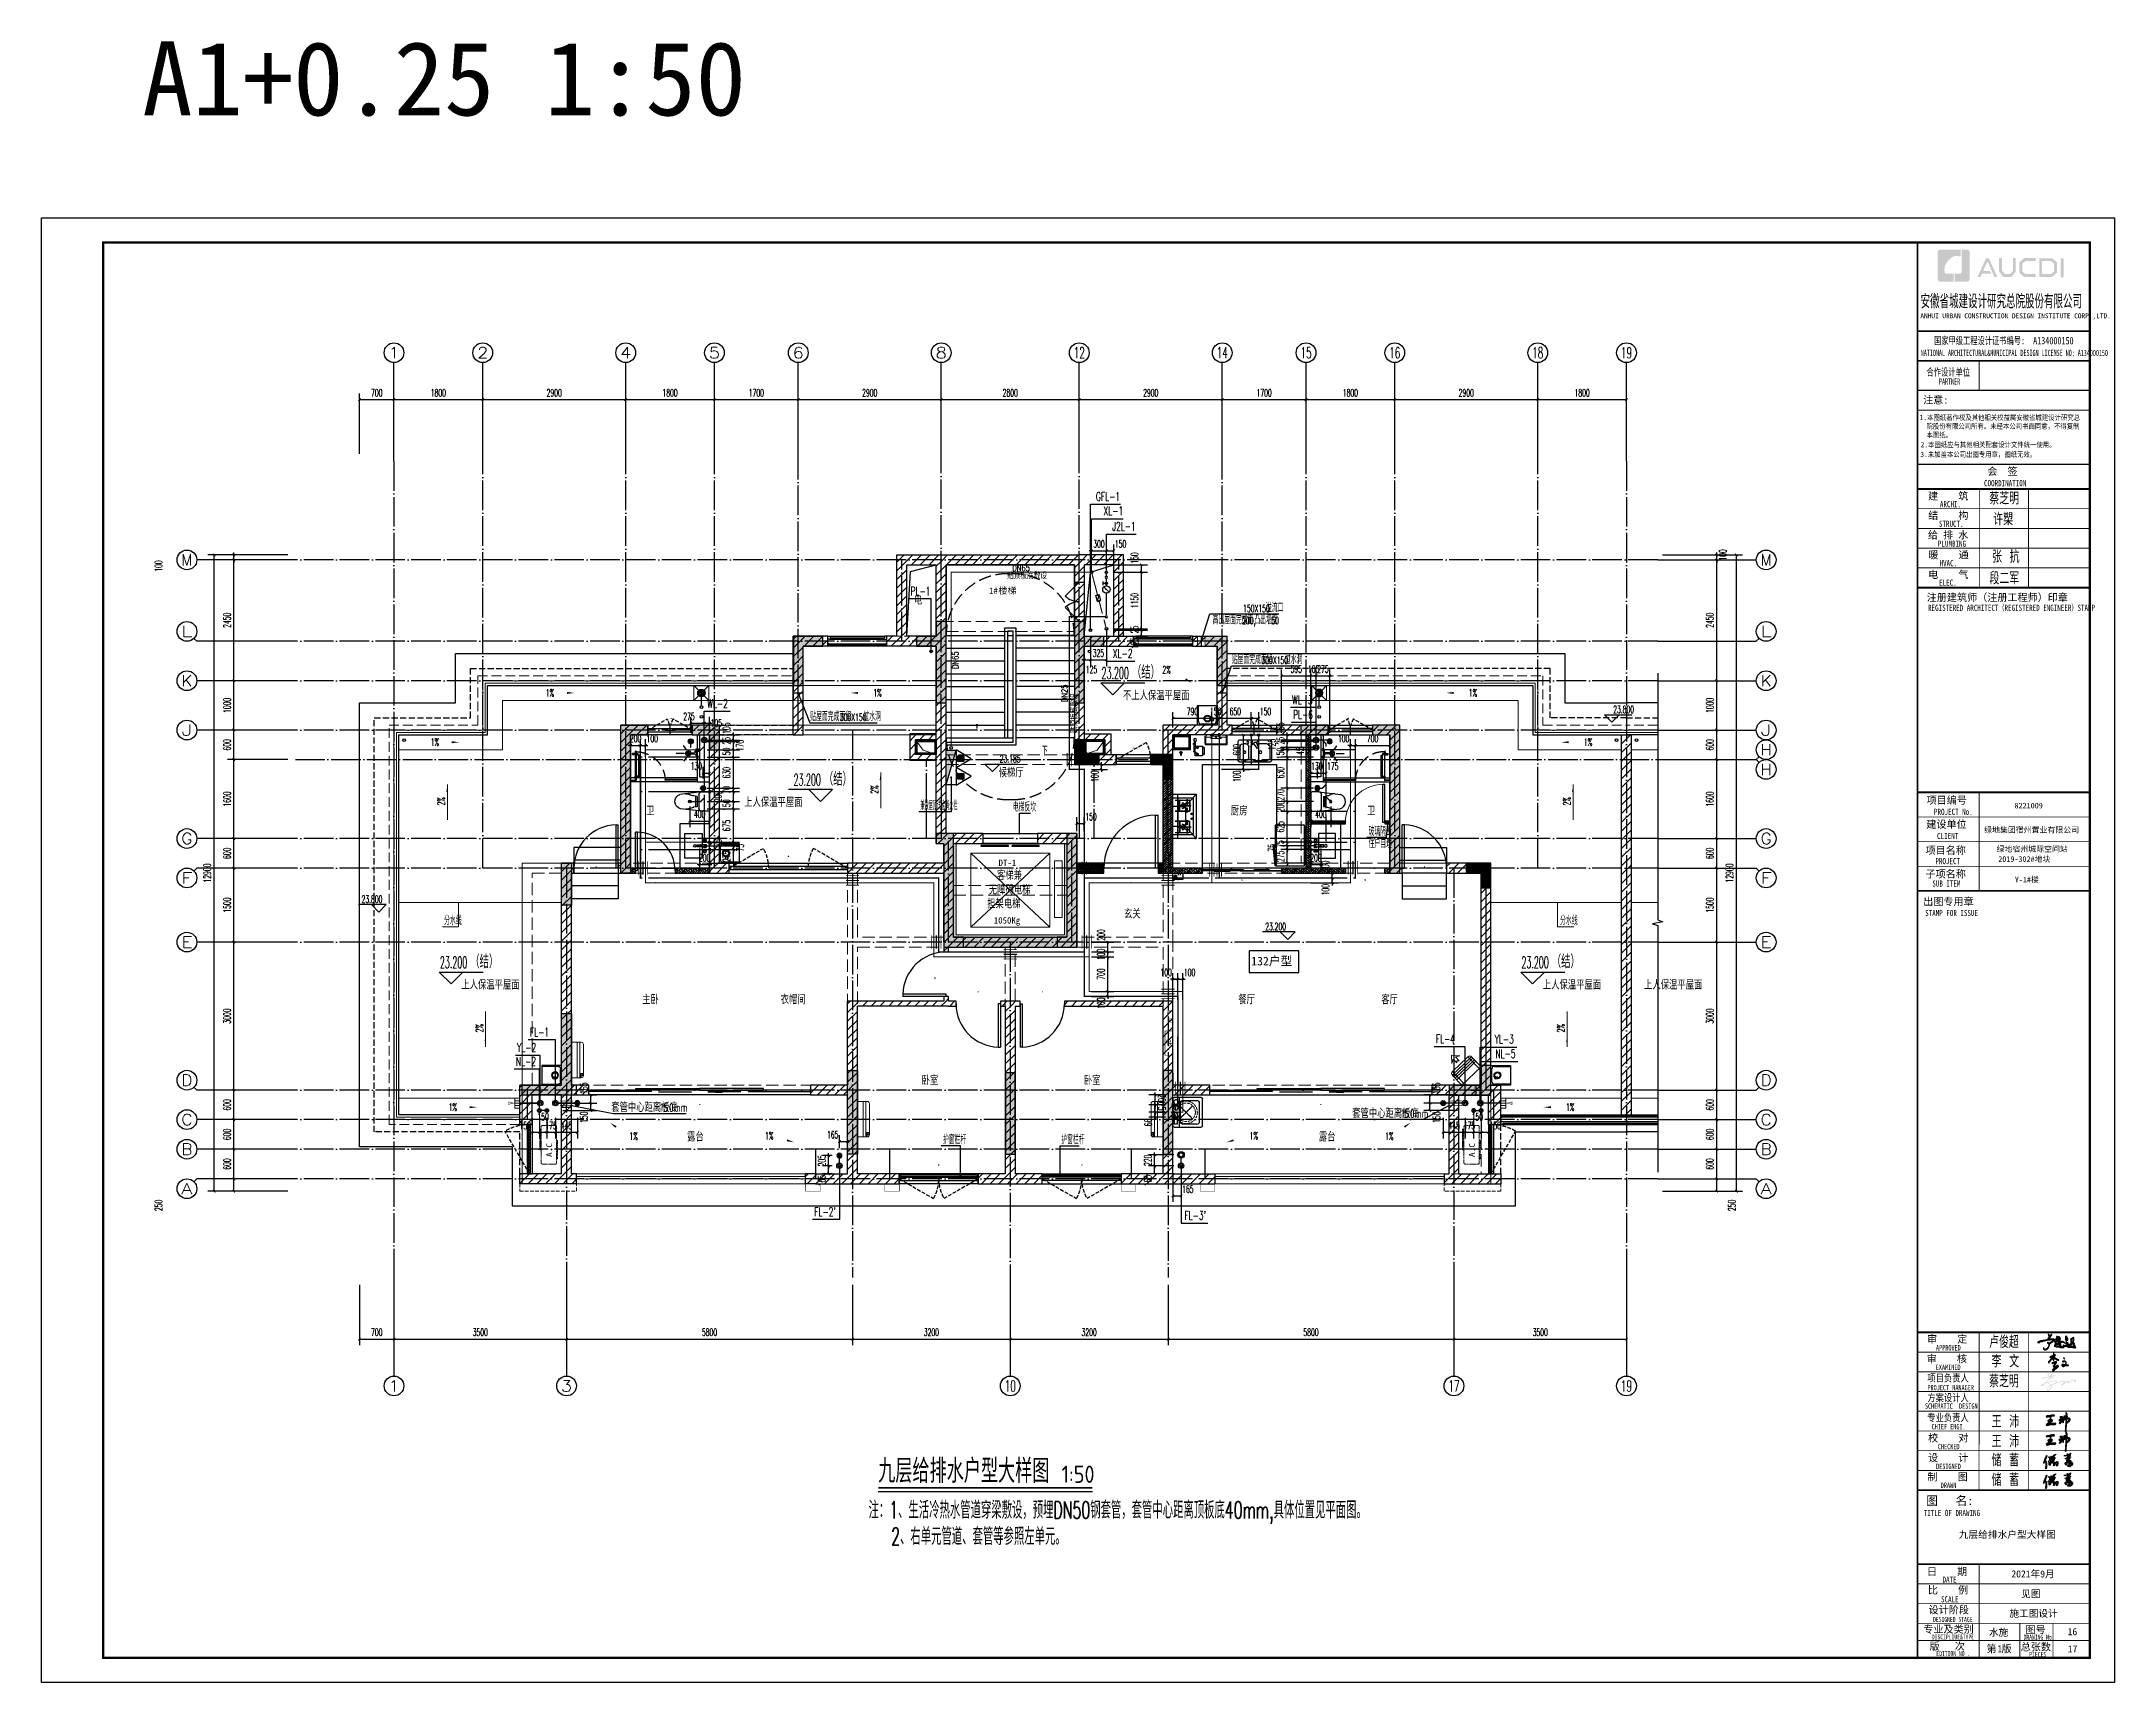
# Model space of a CAD drawing. Extents: x 27938 to 1507990, y 110129 to 923079.
# Drawn here: x 1189384 to 1231434, y 453843 to 487117 of the extents above; entities that cross this region are included whole.
import ezdxf
from ezdxf.enums import TextEntityAlignment as Align

# ---------------------------------------------------------------- set-up
doc = ezdxf.new("R2010")
doc.units = 0
doc.header["$LTSCALE"] = 1000
doc.header["$MEASUREMENT"] = 0
for name, pattern in [('#P_--_20B1_001_t3$0$DASH', [0.35, 0.25, -0.1]), ('$1$DASH', [0.35, 0.25, -0.1]), ('__DASH', [0.35, 0.25, -0.1]), ('DASH', [0.35, 0.25, -0.1]), ('DOTE', [2.42, 2, -0.2, 0.02, -0.2])]:
    doc.linetypes.add(name, pattern=pattern)
for name, color, linetype in [('----建筑底图', 8, 'Continuous'), ('3-栏杆1', 135, 'Continuous'), ('AH-FURNITURE', 1, 'Continuous'), ('AXIS', 3, 'Continuous'), ('AXIS_TEXT', 7, 'Continuous'), ('COLU', 7, 'Continuous'), ('COLUMN', 9, 'Continuous'), ('CURTWALL', 4, 'Continuous'), ('DIM_ELEV', 3, 'Continuous'), ('DIM_LEAD', 3, 'Continuous'), ('DIM_SYMB', 3, 'Continuous'), ('DIM_不分区消火栓', 1, 'Continuous'), ('DIM_不分区热给水', 3, 'Continuous'), ('DIM_不分区给水', 3, 'Continuous'), ('DIM_凝结', 150, 'Continuous'), ('DIM_废水', 31, 'Continuous'), ('DIM_污水', 2, 'Continuous'), ('DIM_管井排水', 5, 'Continuous'), ('DIM_给水', 3, 'Continuous'), ('DIM_雨水', 4, 'Continuous'), ('DIM_餐饮排水', 31, 'Continuous'), ('DOTE', 1, 'Continuous'), ('EQUIP-安防', 3, 'Continuous'), ('EQUIP_地漏', 7, 'Continuous'), ('EQUIP_污水', 7, 'Continuous'), ('EQUIP_消火栓', 7, 'Continuous'), ('EQUIP_消防', 7, 'Continuous'), ('EQUIP_雨水斗', 7, 'Continuous'), ('IP-bath&kitchen-JOHNSON', 4, 'Continuous'), ('LVTRY', 6, 'Continuous'), ('P-bath&kitchen-JOHNSON', 4, 'Continuous'), ('PIPE-不分区消火栓', 1, 'TG_X'), ('PIPE-不分区热给水', 5, 'RJ'), ('PIPE-凝结', 150, 'N'), ('PIPE-废水', 31, 'TG_F'), ('PIPE-污水', 2, 'W'), ('PIPE-给水', 3, 'J1'), ('PIPE-给水中', 72, 'J2'), ('PIPE-雨水', 4, 'TG_Y'), ('PIPE-餐饮排水', 41, 'P'), ('PUB_HATCH', 8, 'Continuous'), ('PUB_TEXT', 4, 'Continuous'), ('ROOF', 4, 'Continuous'), ('S-砼墙填充', 251, 'Continuous'), ('STAIR', 2, 'Continuous'), ('TEXT_不分区消火栓', 7, 'Continuous'), ('TEXT_给水', 7, 'Continuous'), ('TWT_SYMB', 3, 'Continuous'), ('VALVE_不分区消火栓', 7, 'Continuous'), ('VALVE_不分区给水', 7, 'Continuous'), ('VALVE_给水', 7, 'Continuous'), ('VPIPE-不分区消火栓', 1, 'Continuous'), ('VPIPE-不分区热给水', 5, 'Continuous'), ('VPIPE-不分区给水', 3, 'Continuous'), ('VPIPE-中水', 122, 'Continuous'), ('VPIPE-凝结', 150, 'N'), ('VPIPE-废水', 31, 'Continuous'), ('VPIPE-污水', 2, 'W'), ('VPIPE-管井排水', 210, 'GF'), ('VPIPE-给水中', 72, 'J2'), ('VPIPE-雨水', 4, 'Y'), ('VPIPE-餐饮排水', 41, 'P'), ('WALL', 9, 'Continuous'), ('WINDOW', 4, 'Continuous'), ('WINDOW_TEXT', 7, 'Continuous'), ('保温', 6, 'Continuous'), ('图框', 140, 'Continuous'), ('图签文字', 147, 'Continuous'), ('建筑-排气道', 9, 'Continuous'), ('机电标识类', 1, 'Continuous'), ('污水', 3, 'Continuous'), ('电子签名-李文', 7, 'DASH'), ('看线', 251, 'Continuous'), ('签名-水', 7, 'Continuous'), ('管', 193, 'Continuous'), ('铝合金', 144, 'Continuous')]:
    doc.layers.add(name, color=color, linetype=linetype)
for name, color, linetype, lineweight in [('3.5方案汇报，与郭总、侯月琴确定户型_t8$0$STAIR', 2, 'Continuous', 18), ('EQUIP-消防', 3, 'Continuous', 20), ('可改文字', 6, 'Continuous', 18), ('图签', 147, 'Continuous', 18), ('填充', 251, 'Continuous', 5), ('平面-分水线', 214, 'Continuous', 15), ('平面-排水沟', 86, 'Continuous', 15), ('平面-栏杆', 135, 'Continuous', 15), ('平面-看线', 45, 'Continuous', 15), ('平面-空调室内机', 176, 'Continuous', 9), ('平面-空调预留孔', 173, 'Continuous', 15), ('空调', 76, 'Continuous', 13), ('立面-洞口示意', 152, 'Continuous', 13), ('粉刷', 251, 'Continuous', 9)]:
    doc.layers.add(name, color=color, linetype=linetype, lineweight=lineweight)
doc.layers.add('S-L主梁线', color=4, linetype='DASH', plot=False)
doc.layers.add('yichutu', color=7, linetype='Continuous', true_color=0xffffff, plot=False)
doc.styles.add('_TCH_AXIS', font='COMPLEX', dxfattribs={"bigfont": 'GBCBIG'})
doc.styles.add('_TCH_DIM', font='SIMPLEX.shx', dxfattribs={"width": 0.7, "bigfont": 'GBCBIG.shx'})
doc.styles.add('_TCH_DIM_T3', font='SIMPLEX.shx', dxfattribs={"width": 0.494118, "bigfont": 'GBCBIG.shx'})
doc.styles.add('_TCH_LABEL', font='simhei.ttf')
doc.styles.add('_TCH_WINDOW', font='SIMPLEX.shx', dxfattribs={"width": 0.7, "height": 3.5, "bigfont": 'GBCBIG.shx'})
doc.styles.add('_TEL_DIM', font='SIMPLEX', dxfattribs={"width": 0.8, "height": 3.5, "bigfont": 'HZTXT'})
doc.styles.add('_TWT_PIPEDN', font='SIMPLEX', dxfattribs={"width": 0.8, "height": 3.5, "bigfont": 'HZTXT'})
doc.styles.add('_TWT_SERIAL', font='SIMPLEX', dxfattribs={"width": 0.8, "height": 3.5, "bigfont": 'HZTXT'})
doc.styles.add('COMPLEX', font='COMPLEX')
doc.styles.add('DIM_FONT', font='SIMPLEX.shx', dxfattribs={"width": 0.56})
doc.styles.add('DIM_FONT_T3', font='SIMPLEX', dxfattribs={"width": 0.705882, "bigfont": 'GBCBIG'})
doc.styles.add('HT', font='simhei.ttf')
doc.styles.get("Standard").update_dxf_attribs({"font": 'gbenor.shx', "bigfont": 'gbcbig.shx'})
doc.styles.add('TG_LINETYPE', font='SIMPLEX', dxfattribs={"width": 0.8, "height": 3, "bigfont": 'HZTXT'})
doc.styles.add('宋体', font='', dxfattribs={"height": 50})
doc.styles.add('建筑图签-1', font='simhei.ttf', dxfattribs={"width": 0.7})
doc.styles.add('建筑图签-2', font='TXT.shx', dxfattribs={"width": 0.5, "bigfont": 'HZTXT.shx'})
doc.styles.add('房间名称', font='TSSDENG', dxfattribs={"width": 0.8, "bigfont": 'HZTXT'})
doc.styles.add('黑体', font='simhei.ttf')
doc.styles.get('宋体').set_extended_font_data('SimSun')
doc.linetypes.add('GF', pattern='A,3,-0.2,["GF",Standard,S=0.25,R=0,X=-0.1,Y=-0.115],-0.35', length=3.55)
doc.linetypes.add('J1', pattern='A,3,-0.2,["J1",Standard,S=0.25,R=0,X=-0.1,Y=-0.115],-0.35', length=3.55)
doc.linetypes.add('J2', pattern='A,3,-0.2,["J2",Standard,S=0.25,R=0,X=-0.1,Y=-0.115],-0.35', length=3.55)
doc.linetypes.add('N', pattern='A,3,-0.2,["N",Standard,S=0.25,R=0,X=-0.1,Y=-0.115],-0.2', length=3.4)
doc.linetypes.add('P', pattern='A,3,-0.2,["P",Standard,S=0.25,R=0,X=-0.1,Y=-0.115],-0.2', length=3.4)
doc.linetypes.add('RJ', pattern='A,3,-0.2,["RJ",Standard,S=0.25,R=0,X=-0.1,Y=-0.115],-0.35', length=3.55)
doc.linetypes.add('TG_F', pattern='A,2,-0.3,["F",TG_LINETYPE,S=0.1,R=0,X=-0.23,Y=-0.15],0', length=2.3)
doc.linetypes.add('TG_X', pattern='A,2,-0.229,["X",TG_LINETYPE,S=0.1,R=0,X=-0.229,Y=-0.15],0', length=2.229)
doc.linetypes.add('TG_Y', pattern='A,2,-0.229,["Y",TG_LINETYPE,S=0.1,R=0,X=-0.229,Y=-0.15],0', length=2.229)
doc.linetypes.add('W', pattern='A,3,-0.2,["W",Standard,S=0.25,R=0,X=-0.1,Y=-0.115],-0.2', length=3.4)
doc.linetypes.add('Y', pattern='A,3,-0.2,["Y",Standard,S=0.25,R=0,X=-0.1,Y=-0.115],-0.2', length=3.4)
doc.dimstyles.new('_TCH_ARCH&&50', dxfattribs={"dimtxt": 148.75, "dimasz": 50, "dimexe": 125, "dimexo": 150, "dimgap": 63.125, "dimtad": 1, "dimdec": 0, "dimzin": 0, "dimdsep": 46, "dimtxsty": '_TCH_DIM_T3', "dimblk": 'ARCHTICK', "dimcen": 0.09, "dimclrt": 4, "dimazin": 2, "dimtfac": 1, "dimtdec": 0, "dimtix": 1, "dimtmove": 2, "dimatfit": 3, "dimfxl": 100, "dimtolj": 1, "dimtzin": 0, "dimarcsym": 0})
doc.dimstyles.new('_TWT_ARCH&&50', dxfattribs={"dimtxt": 148.75, "dimasz": 50, "dimexe": 125, "dimexo": 150, "dimgap": 63.125, "dimtad": 1, "dimdec": 0, "dimzin": 0, "dimdsep": 46, "dimtxsty": '_TCH_DIM_T3', "dimblk": 'ARCHTICK', "dimcen": 0.09, "dimclrt": 7, "dimazin": 2, "dimtfac": 1, "dimtdec": 0, "dimtix": 1, "dimtmove": 2, "dimatfit": 3, "dimfxl": 100, "dimtolj": 1, "dimtzin": 0, "dimarcsym": 0})
pattern_1 = [(45, (0, 0), (0, 47.4157523), [100.584, -33.528]), (135, (23.708, 23.708), (3e-15, 47.4157523), [100.584, -33.528])]
pattern_2 = [(90, (0, 0), (-16.49778, 1e-15), [9.525, -19.05]), (210, (0, 0), (8.24889, -14.2874966), [9.525, -19.05]), (150, (6e-16, 9.525), (-8.24889, -14.2874966), [9.525, -19.05])]
pattern_3 = [(45, (0, 89.76), (-88.3884, 88.3884), [])]

msp = doc.modelspace()

# ---------------------------------------------------------------- texts
at = {"layer": 'DIM_SYMB', "color": 7}
for s, height, p in [('九层给排水户型大样图', 482.27, (1206356.9, 457891.1)), ('1:50', 350, (1210077.2, 457891.1))]:
    msp.add_text(s, height=height, dxfattribs=at).set_placement(p)
at = {"layer": 'DIM_SYMB', "color": 0, "style": '_TWT_SERIAL', "width": 0.6}
for s, p in [('注：1、生活冷热水管道穿梁敷设，预埋DN50钢套管，套管中心距离顶板底40mm,具体位置见平面图。', (1206160.7, 457165.7)), ('2、右单元管道、套管等参照左单元。', (1206620.2, 456630.9))]:
    msp.add_text(s, height=350, dxfattribs=at).set_placement(p)
at = {"layer": 'yichutu', "color": 7, "true_color": 0xffffff, "style": '_TCH_LABEL'}
msp.add_text('A1+0.25 1:50', height=1500, dxfattribs=at).set_placement((1191428.8, 485617.1))
at = {"layer": '可改文字', "color": 3, "style": '宋体'}
msp.add_text('九层给排水户型大样图', height=140.64, dxfattribs=at).set_placement((1229259.1, 456846.8), align=Align.MIDDLE)
at = {"layer": '图签', "color": 3, "style": '宋体'}
msp.add_text('16', height=143.34, dxfattribs=at).set_placement((1230482.8, 454802.3))

# ---------------------------------------------------------------- blocks, each defined once
blk = doc.blocks.new('$TwtSys$00000434')
for p, q in [((-0.5, 0.5), (-0.5, -0.5)), ((-0.5, -0.5), (0.5, 0.5)), ((0.5, 0.5), (-0.5, 0.5)), ((0.5, -0.5), (0.5, 0.5)), ((-0.5, -0.5), (0.5, -0.5))]:
    blk.add_line(p, q)
blk.add_solid([(0.5, -0.5), (0.5, 0.5), (-0.5, -0.5)])
blk = doc.blocks.new('$lvtry$00000171')
at = {"color": 0}
for p, q in [((-74, 11), (-11, 74)), ((-70, -27), (27, 70)), ((-53, -53), (53, 53)), ((-27, -70), (70, 27)), ((11, -74), (74, -11))]:
    blk.add_line(p, q, dxfattribs=at)
blk.add_circle((0, 0), 75, dxfattribs=at)
blk.add_point((0, 0), dxfattribs=at)
blk = doc.blocks.new('$TwtSys$00000141')
at = {"color": 1}
for p, q in [((-47, 4), (-5, 46)), ((-47, 4), (-5, 46)), ((-44, -18), (18, 44)), ((-44, -18), (18, 44)), ((-33, -33), (33, 33)), ((-33, -33), (33, 33)), ((-16, -44), (44, 16)), ((-16, -44), (44, 16)), ((6, -46), (46, -6)), ((6, -46), (46, -6))]:
    blk.add_line(p, q, dxfattribs=at)
blk.add_circle((0, 0), 47, dxfattribs=at)
blk.add_circle((0, 0), 47, dxfattribs=at)
blk = doc.blocks.new('A$C001338C2')
for p, q in [((0, 249), (0, 22)), ((22, 0), (878, 0)), ((845, 304), (55, 304)), ((109, 215), (109, 304)), ((900, 22), (900, 249))]:
    blk.add_line(p, q)
at = {"lineweight": 5}
for p, q in [((900, 215), (0, 215)), ((900, 143), (0, 143))]:
    blk.add_line(p, q, dxfattribs=at)
for points in [[(89, 226), (22, 226, -0.414214), (17, 232), (17, 243, -0.414214), (22, 249), (89, 249, -0.414214), (95, 243), (95, 232, -0.414214)], [(73, 275), (57, 275, -0.414214), (51, 281), (51, 283, -0.414214), (57, 289), (73, 289, -0.414214), (79, 283), (79, 281, -0.414214)]]:
    blk.add_lwpolyline(points, format="xyb", close=True)
for centre, radius, start, end in [((55, 249), 55, 90, 180), ((22, 22), 22, 180, 270), ((845, 249), 55, 360, 90), ((878, 22), 22, 270, 360)]:
    blk.add_arc(centre, radius, start, end)
blk = doc.blocks.new('ASDFSD')
at = {"layer": '3-栏杆1', "color": 5}
for p, q in [((681763, 334938), (681742, 334955)), ((681742, 334955), (681763, 334938)), ((681742, 334888), (681763, 334908)), ((683322, 334937), (681763, 334938)), ((681763, 334938), (681763, 334908)), ((681763, 334908), (683322, 334908)), ((683322, 334938), (683342, 334955)), ((683342, 334955), (683322, 334938)), ((683322, 334938), (683322, 334908)), ((683322, 334908), (683342, 334888)), ((683342, 334888), (683322, 334908))]:
    blk.add_line(p, q, dxfattribs=at)
blk = doc.blocks.new('dongkong')
blk.add_wipeout([(-603756, 210771), (-603756, 210571), (-603836, 210571), (-603836, 210771)])
at = {"layer": '机电标识类', "color": 250, "linetype": 'DASH', "ltscale": 400}
for p, q in [((-603896, 210671), (-603696, 210671)), ((-603796, 210771), (-603796, 210571))]:
    blk.add_line(p, q, dxfattribs=at)
at = {"layer": '空调', "color": 6, "linetype": 'DASH', "const_width": 2}
blk.add_lwpolyline([(-603756, 210771), (-603756, 210571), (-603836, 210571), (-603836, 210771)], close=True, dxfattribs=at)
blk = doc.blocks.new('$TwtSys$00000546')
h = blk.add_hatch()
h.set_pattern_fill('ANSI31', color=1, scale=200, style=0)
h.set_pattern_definition([(45, (-38543.802, -6670.83), (-17.67767, 17.67767), [])])
h.paths.add_polyline_path([(-65, 174), (65, 174), (65, 44), (-65, 44)])
at = {"color": 1}
for points in [[(0, 344), (-198, 0), (198, 0)], [(-65, 174), (65, 174), (65, 44), (-65, 44)]]:
    blk.add_lwpolyline(points, close=True, dxfattribs=at)
blk = doc.blocks.new('gsergvr')
at = {"layer": '平面-空调预留孔', "linetype": 'DASH', "ltscale": 0.1}
for p, q in [((34075, 17176), (34075, 17166)), ((34085, 17156), (34438, 17156)), ((34448, 17166), (34448, 17176))]:
    blk.add_line(p, q, dxfattribs=at)
blk.add_lwpolyline([(34729, 17176), (33989, 17176, -0.414214), (33969, 17196), (33969, 17466, -0.414214), (33989, 17486), (34729, 17486, -0.414214), (34749, 17466), (34749, 17196, -0.414214)], format="xyb", close=True, dxfattribs=at)
blk.add_lwpolyline([(34679, 17515), (34260, 17515), (34260, 17500), (34679, 17500)], close=True, dxfattribs=at)
for centre, start, end in [((34085, 17166), 180, 270), ((34438, 17166), 270, 0)]:
    blk.add_arc(centre, 10, start, end, dxfattribs=at)
at = {"layer": '平面-空调预留孔', "color": 251, "linetype": 'DASH', "ltscale": 0.1, "true_color": 0x636466, "style": '黑体', "width": 1.2}
blk.add_text('A.C', height=117, dxfattribs=at).set_placement((34111, 17265))
blk = doc.blocks.new('rtyryrtyeeretee')
at = {"layer": '平面-空调预留孔'}
blk.add_blockref('gsergvr', (635673, 326706), dxfattribs=at)
blk = doc.blocks.new('RECTANG')
for p, q in [((1, 1), (0, 1)), ((0, 1), (0, 0)), ((0, 0), (1, 0)), ((1, 0), (1, 1))]:
    blk.add_line(p, q)
blk = doc.blocks.new('洗衣机')
at = {"layer": 'LVTRY'}
for p, q in [((3791567, 243472), (3791021, 243472)), ((3791117, 243472), (3791117, 242872)), ((3790994, 243445), (3790994, 242899)), ((3791145, 242982), (3791145, 243358)), ((3791199, 243413), (3791475, 243413)), ((3791529, 243358), (3791529, 242982)), ((3791595, 242899), (3791595, 243445)), ((3791021, 242872), (3791567, 242872)), ((3791475, 242928), (3791199, 242928))]:
    blk.add_line(p, q, dxfattribs=at)
at = {"layer": 'LVTRY', "extrusion": (0, 0, -1)}
for centre, major_axis, start_param, end_param in [((3791021, 243445), (0, 27.6), -1.570796, 0), ((3791567, 243445), (0, 27.6), 0, 1.570796), ((3791055, 243380), (0, 46.9), 3.141593, 9.424778), ((3791055, 243266), (0, 46.9), 3.141593, 9.424778), ((3791199, 243358), (0, 54.7), 4.712389, 6.283185), ((3791475, 243358), (0, 54.7), 0, 1.570796), ((3791021, 242899), (0, 27.6), 3.141593, 4.712389), ((3791199, 242982), (0, 54.7), 3.141593, 4.712389), ((3791475, 242982), (0, 54.7), 1.570796, 3.141593), ((3791567, 242899), (0, 27.6), 1.570796, 3.141593)]:
    blk.add_ellipse(centre, major_axis=major_axis, ratio=0.986385, start_param=start_param, end_param=end_param, dxfattribs=at)
at = {"layer": 'LVTRY', "xscale": 63.25620569481588, "yscale": 224.5369532744355, "zscale": 64.12934308941763, "rotation": 180}
blk.add_blockref('RECTANG', (3791085, 243162), dxfattribs=at)
blk = doc.blocks.new('$TwtSys$00000543')
for p, q in [((-94, -9), (9, 94)), ((-9, -94), (94, 9)), ((12, 55), (42, 84)), ((40, 40), (66, 66)), ((55, 12), (84, 42)), ((-84, -42), (-55, -12)), ((-66, -66), (-40, -40)), ((-42, -84), (-12, -55))]:
    blk.add_line(p, q)
for radius in [94, 56.4]:
    blk.add_circle((0, 0), radius)
blk = doc.blocks.new('dnfhfn')
at = {"linetype": '$1$DASH', "ltscale": 0.2}
for p, q in [((102, 495, 0), (122, 495, 0)), ((102, 417, 0), (102, 495, 0)), ((122, 495, 0), (122, 429, 0)), ((353, 495, 0), (333, 495, 0)), ((333, 495, 0), (333, 429, 0)), ((353, 417, 0), (353, 495, 0))]:
    blk.add_line(p, q, dxfattribs=at)
at = {"linetype": '$1$DASH', "ltscale": 0.2, "elevation": 0}
for points in [[(95, 360), (95, 360), (360, 95), (360, 95)], [(360, 360), (95, 95), (95, 95), (360, 360)]]:
    blk.add_lwpolyline(points, close=True, dxfattribs=at)
at = {"linetype": '$1$DASH', "ltscale": 0.2}
for radius in [228, 188]:
    blk.add_circle((228, 228, 0), radius, dxfattribs=at)
blk = doc.blocks.new('dasdasf1sa2f31as32f')
for p, q in [((-473, 260), (-339, 504)), ((-270, 524), (-428, 237)), ((93, 169), (-381, 428)), ((115, 208), (-359, 468)), ((135, 245), (-339, 505)), ((-270, 524), (114, 314)), ((-116, 586), (43, 640)), ((-23, 586), (-116, 586)), ((-23, 586), (-73, 493)), ((-31, 504), (-73, 493)), ((-18, 463), (-31, 504)), ((32, 555), (-18, 463)), ((83, 477), (32, 555)), ((83, 477), (43, 640)), ((0, 0), (-473, 260)), ((72, 132), (-401, 392)), ((114, 314), (-44, 26)), ((134, 244), (0, 0))]:
    blk.add_line(p, q)
for centre, start, end in [((-294, 479), 61.2593, 151.2593), ((89, 269), 331.2593, 61.2593)]:
    blk.add_arc(centre, 51.3, start, end)
blk = doc.blocks.new('A$C60D053AF')
at = {"layer": 'AH-FURNITURE', "color": 0}
for p, q in [((233, -90), (128, -90)), ((233, -110), (128, -110)), ((193, -71), (328, -71)), ((193, -91), (328, -91)), ((245, -129), (245, -122)), ((255, -281), (255, -251)), ((255, -281), (393, -281)), ((265, -129), (265, -122)), ((342, -97), (370, -143)), ((356, -83), (384, -129)), ((393, -281), (393, -251))]:
    blk.add_line(p, q, dxfattribs=at)
for points in [[(170, -68, 1), (170, -94), (193, -94), (193, -68)], [(234, -251), (414, -251, 0.414214), (424, -241), (424, -111, 0.414214), (414, -101), (234, -101, 0.414214), (224, -111), (224, -241, 0.414214)], [(268, -122), (268, -107, 0.414214), (248, -87), (233, -87), (233, -113), (242, -113), (242, -122)], [(242, -152, 1), (268, -152), (268, -129), (242, -129)], [(384, -161, 1), (402, -143), (386, -127), (368, -145)]]:
    blk.add_lwpolyline(points, format="xyb", close=True, dxfattribs=at)
for centre, radius in [((100, -100), 30), ((255, -152), 15), ((255, -152), 10), ((393, -152), 15), ((393, -152), 10)]:
    blk.add_circle(centre, radius, dxfattribs=at)
for radius in [40, 20]:
    blk.add_arc((328, -111), radius, 45, 90, dxfattribs=at)
blk = doc.blocks.new('DFSFSF')
at = {"layer": '平面-分水线'}
for p, q in [((697142, 775568), (697142, 775668)), ((697342, 775668), (697143, 775668)), ((697342, 775568), (697143, 775568)), ((697193, 775568), (697193, 775668)), ((697243, 775568), (697243, 775668)), ((697292, 775568), (697292, 775668)), ((697342, 775668), (697342, 775568)), ((697342, 775568), (697342, 775668))]:
    blk.add_line(p, q, dxfattribs=at)
blk = doc.blocks.new('DFGDGDGD')
at = {"layer": '平面-分水线', "const_width": 10}
blk.add_lwpolyline([(697268, 775441), (697243, 775541), (697218, 775441)], close=True, dxfattribs=at)
blk.add_blockref('DFSFSF', (0, 0))
blk = doc.blocks.new('R5T6Y7TRF')
at = {"layer": '平面-分水线', "color": 4, "elevation": -134}
blk.add_lwpolyline([(392485, -26438), (392785, -26438), (392785, -26738), (392485, -26738)], close=True, dxfattribs=at)
for points in [[(392485, -26438), (392582, -26534)], [(392688, -26534), (392785, -26438)], [(392485, -26738), (392593, -26629)], [(392676, -26629), (392785, -26738)]]:
    blk.add_lwpolyline(points, dxfattribs=at)
at = {"layer": 'LVTRY', "color": 4}
blk.add_blockref('$lvtry$00000171', (392635, -26588, -134), dxfattribs=at)
blk = doc.blocks.new('GDGDGDGRGD')
at = {"linetype": '__DASH', "ltscale": 0.1}
blk.add_wipeout([(428917, 296115), (428717, 296115), (428717, 295815), (428917, 295815)], dxfattribs=at).dxf.layer = '污水'
at = {"layer": '机电标识类', "color": 250, "linetype": 'DASH', "ltscale": 400}
for p, q in [((428817, 295715), (428817, 296215)), ((428917, 295965), (428717, 295965))]:
    blk.add_line(p, q, dxfattribs=at)
at = {"layer": '污水', "linetype": '__DASH', "ltscale": 0.1, "const_width": 10}
blk.add_lwpolyline([(428917, 296115), (428717, 296115), (428717, 295815), (428917, 295815)], close=True, dxfattribs=at)
blk = doc.blocks.new('GDGDGRD')
at = {"layer": 'PUB_HATCH'}
for points in [[(431617, 297415), (431617, 296265), (431817, 296265), (431817, 297915), (431617, 297915), (431617, 297615), (431217, 297615), (431217, 297415)], [(434617, 297415), (435017, 297415), (435017, 297615), (434617, 297615), (434617, 297915), (434417, 297915), (434417, 296265), (434617, 296265)], [(429316, 297615), (428717, 297615), (428717, 296615), (428917, 296615), (428917, 297415), (429316, 297415)], [(436917, 297615), (436917, 297415), (437317, 297415), (437317, 296615), (437517, 296615), (437517, 297615)], [(431967, 293615), (431617, 293615), (431617, 293415), (431767, 293415), (431767, 291315), (432167, 291315), (432167, 291515), (431967, 291515)], [(434267, 293615), (434267, 291515), (434067, 291515), (434067, 291315), (434467, 291315), (434467, 293415), (434467, 293415), (434467, 293615)]]:
    blk.add_hatch(color=256, dxfattribs=at).paths.add_polyline_path(points)
at = {"layer": 'S-砼墙填充'}
h = blk.add_hatch(color=256, dxfattribs=at)
h.dxf.hatch_style = 1
h.paths.add_polyline_path([(425767, 295815), (425767, 295615), (425417, 295615), (425417, 292815), (425217, 292815), (425217, 295815)])
h = blk.add_hatch(color=256, dxfattribs=at)
h.dxf.hatch_style = 1
h.paths.add_polyline_path([(426667, 295815), (426667, 295615), (427017, 295615), (427017, 295315), (427217, 295315), (427217, 295815)])
h = blk.add_hatch(color=256, dxfattribs=at)
h.dxf.hatch_style = 1
h.paths.add_polyline_path([(439017, 295815), (439097, 295815), (439566, 295815), (439566, 295615), (439017, 295615)])
h = blk.add_hatch(color=256, dxfattribs=at)
h.dxf.hatch_style = 1
h.paths.add_polyline_path([(440467, 295815), (440467, 295615), (440817, 295615), (440817, 292815), (441017, 292815), (441017, 295815)])
h = blk.add_hatch(color=256, dxfattribs=at)
h.dxf.hatch_style = 1
h.paths.add_polyline_path([(434917, 295016), (434917, 295216), (434617, 295216), (434617, 295516), (434417, 295516), (434417, 295016)])
h = blk.add_hatch(color=256, dxfattribs=at)
h.dxf.hatch_style = 1
h.paths.add_polyline_path([(435967, 295216), (435967, 295016), (436217, 295016), (436217, 294716), (436417, 294716), (436417, 295216)])
h = blk.add_hatch(color=256, dxfattribs=at)
h.dxf.hatch_style = 1
h.paths.add_polyline_path([(424217, 293015), (424217, 292815), (424217, 292165), (424017, 292165), (424017, 293015)])
h = blk.add_hatch(color=256, dxfattribs=at)
h.dxf.hatch_style = 1
h.paths.add_polyline_path([(442367, 293015), (442367, 292815), (442667, 292815), (442667, 292515), (442867, 292515), (442867, 293015)])
h = blk.add_hatch(color=256, dxfattribs=at)
h.dxf.hatch_style = 1
h.paths.add_polyline_path([(423217, 288315), (423217, 288515), (424017, 288515), (424017, 289965), (424217, 289965), (424217, 288315)])
h = blk.add_hatch(color=256, dxfattribs=at)
h.dxf.hatch_style = 1
h.paths.add_polyline_path([(442867, 288915), (442667, 288915), (442667, 288515), (442017, 288515), (442017, 288315), (442867, 288315)])
h = blk.add_hatch(color=256, dxfattribs=at)
h.dxf.hatch_style = 1
h.paths.add_polyline_path([(429817, 288315), (429817, 288565), (429817, 288765), (429817, 288515), (429817, 288815), (430017, 288815), (430017, 287115), (429817, 287115)])
h = blk.add_hatch(color=256, dxfattribs=at)
h.dxf.hatch_style = 1
h.paths.add_polyline_path([(433017, 287315), (433017, 287115), (433217, 287115), (433217, 288765), (433017, 288765), (433017, 288765), (433017, 287115)])
h = blk.add_hatch(color=256, dxfattribs=at)
h.dxf.hatch_style = 1
h.paths.add_polyline_path([(436417, 288315), (436417, 288565), (436417, 288765), (436417, 288515), (436417, 288815), (436217, 288815), (436217, 287115), (436417, 287115)])
at = {"layer": 'COLU', "color": 6}
for points in [[(425767, 295815), (425767, 295615), (425417, 295615), (425417, 292815), (425217, 292815), (425217, 295815)], [(426667, 295815), (426667, 295615), (427017, 295615), (427017, 295315), (427217, 295315), (427217, 295815)], [(439017, 295815), (439097, 295815), (439097, 295815), (439566, 295815), (439566, 295615), (439017, 295615)], [(440467, 295815), (440467, 295615), (440817, 295615), (440817, 292815), (441017, 292815), (441017, 295815)], [(434917, 295016), (434917, 295216), (434617, 295216), (434617, 295516), (434417, 295516), (434417, 295016)], [(435967, 295216), (435967, 295016), (436217, 295016), (436217, 294716), (436417, 294716), (436417, 295216)], [(424217, 293015), (424217, 292815), (424217, 292815), (424217, 292165), (424017, 292165), (424017, 293015)], [(442367, 293015), (442367, 292815), (442667, 292815), (442667, 292515), (442867, 292515), (442867, 293015)], [(423217, 288315), (423217, 288515), (424017, 288515), (424017, 289965), (424217, 289965), (424217, 288315)], [(442867, 288915), (442667, 288915), (442667, 288515), (442017, 288515), (442017, 288315), (442867, 288315)], [(429817, 288315), (429817, 288565), (429817, 288765), (429817, 288515), (429817, 288815), (430017, 288815), (430017, 287115), (429817, 287115), (429817, 288315)], [(433017, 287315), (433017, 287115), (433217, 287115), (433217, 288765), (433017, 288765), (433017, 288765), (433017, 288765), (433017, 287115)], [(436417, 288315), (436417, 288565), (436417, 288765), (436417, 288515), (436417, 288815), (436217, 288815), (436217, 287115), (436417, 287115), (436417, 288315)]]:
    blk.add_lwpolyline(points, close=True, dxfattribs=at)
at = {"layer": 'COLUMN', "color": 6}
for p, q in [((431817, 297915), (431617, 297915)), ((431617, 297915), (431617, 297615)), ((431817, 296265), (431817, 297915)), ((434617, 297915), (434417, 297915)), ((434417, 297915), (434417, 296265)), ((434617, 297615), (434617, 297915)), ((429316, 297615), (428717, 297615)), ((428717, 297615), (428717, 296615)), ((428917, 296615), (428917, 297415)), ((428917, 297415), (429316, 297415)), ((429316, 297415), (429316, 297615)), ((431617, 297615), (431217, 297615)), ((431217, 297615), (431217, 297415)), ((431217, 297415), (431617, 297415)), ((431617, 297415), (431617, 296265)), ((435017, 297615), (434617, 297615)), ((434617, 297415), (435017, 297415)), ((434617, 296265), (434617, 297415)), ((435017, 297415), (435017, 297615)), ((436917, 297615), (436917, 297415)), ((437517, 297615), (436917, 297615)), ((436917, 297415), (437317, 297415)), ((437317, 297415), (437317, 296615)), ((437517, 296615), (437517, 297615)), ((428717, 296615), (428917, 296615)), ((437317, 296615), (437517, 296615)), ((431617, 296265), (431817, 296265)), ((434417, 296265), (434617, 296265)), ((431967, 293615), (431617, 293615)), ((431617, 293615), (431617, 293415)), ((431967, 291515), (431967, 293615)), ((434267, 293615), (434267, 291515)), ((434467, 293615), (434267, 293615)), ((434467, 293415), (434467, 293615)), ((431617, 293415), (431767, 293415)), ((431767, 293415), (431767, 291315)), ((434467, 291315), (434467, 293415)), ((434467, 293415), (434467, 293415)), ((432167, 291515), (431967, 291515)), ((432167, 291315), (432167, 291515)), ((434267, 291515), (434067, 291515)), ((434067, 291515), (434067, 291315)), ((431767, 291315), (432167, 291315)), ((434067, 291315), (434467, 291315))]:
    blk.add_line(p, q, dxfattribs=at)
blk = doc.blocks.new('rrrrrrrrrrrra')
at = {"color": 0}
for p, q in [((-112, 459), (-112, 324)), ((253, 484), (-87, 484)), ((278, 324), (278, 459)), ((-112, 324), (-64, -103)), ((-59, 271), (224, 271)), ((-21, 232), (-34, 154)), ((191, 200), (-26, 200)), ((186, 232), (-21, 232)), ((186, 232), (199, 154)), ((278, 324), (228, -116))]:
    blk.add_line(p, q, dxfattribs=at)
for centre, radius, start, end in [((-87, 459), 25, 90, 180), ((253, 459), 25, 0, 90), ((-59, 324), 53.3, 180, 270), ((149, -3), 224, 158.5202, 180), ((-323, 210), 294, 333.5369, 351.4828), ((488, 210), 294, 188.5172, 206.4631), ((224, 324), 53.3, 270, 0), ((16, -3), 224, 0, 21.4798), ((84, -64), 153, 195.0773, 340.1181)]:
    blk.add_arc(centre, radius, start, end, dxfattribs=at)
blk = doc.blocks.new('A$C1E0F638F')
at = {"color": 0}
for points in [[(500, 435), (500, 85), (0, 85), (0, 435)], [(120, 0), (180, 0), (180, 60), (120, 60)], [(147, 55), (153, 55), (153, 5), (147, 5)], [(270, 30), (230, 30), (230, 195), (270, 195)], [(230, 30), (270, 30), (270, 10), (230, 10)], [(380, 0), (320, 0), (320, 60), (380, 60)], [(353, 55), (347, 55), (347, 5), (353, 5)]]:
    blk.add_lwpolyline(points, close=True, dxfattribs=at)
blk.add_lwpolyline([(270, 60), (280, 60), (280, 0), (220, 0), (220, 60), (230, 60)], dxfattribs=at)
blk.add_circle((250, 236), 26, dxfattribs=at)
blk = doc.blocks.new('135')
blk.add_hatch(color=0).paths.add_polyline_path([(5, 2), (4, -1), (-5, 2), (-4, 5)])
at = {"color": 0}
for p, q in [((-6, 19), (-3, 19)), ((-3, 19), (-6, 19)), ((-6, 3), (5, -2)), ((-6, 3), (-5, 3)), ((-5, 11), (-5, 31)), ((5, 11), (-5, 11)), ((5, 10), (-5, 10)), ((-5, 3), (-4, 6)), ((-4, 6), (5, 2)), ((0, 0), (0, 39)), ((6, 19), (3, 19)), ((3, 19), (6, 19)), ((4, -1), (5, 2)), ((5, 11), (5, 32)), ((4, -1), (6, -2))]:
    blk.add_line(p, q, dxfattribs=at)
for centre, radius, start, end in [((6, 16), 13.5, 151.0147, 204.8403), ((13, 4), 20.5, 163.0924, 182.0012), ((-6, 4), 1, 184.2275, 248.4661), ((-5, 22), 0.5, 335.7643, 151.0147), ((4, 18), 9.42, 155.7643, 171.9773), ((9, 15), 14.6, 166.278, 198.0953), ((14, 4), 19.5, 163.7443, 182.5269), ((-5, 3), 0.5, 181.9385, 247.2597), ((5, 22), 0.5, 29.8425, 204.574), ((-6, 17), 11.7, 10.475, 24.574), ((-6, 15), 12.4, 338.6449, 16.0476), ((29, 7), 24, 172.9439, 199.2318), ((-6, 16), 13.4, 334.9111, 29.8425), ((26, 6), 20.6, 169.1454, 199.9526), ((6, -1), 1.17, 247.4597, 19.9526), ((6, -1), 0.5, 247.4597, 19.2318)]:
    blk.add_arc(centre, radius, start, end, dxfattribs=at)
blk.add_open_spline([(-5, 31), (-4, 31), (-2, 33), (1, 29), (3, 31), (5, 32)], degree=3, knots=[0, 0, 0, 0, 3.066329, 6.218313, 11.124135, 11.124135, 11.124135, 11.124135], dxfattribs=at)
blk = doc.blocks.new('SDFAWERAWER')
at = {"layer": 'LVTRY', "color": 0}
for p, q in [((593941, -1242210), (593784, -1242595)), ((593965, -1242220), (593807, -1242604)), ((593941, -1242210), (593965, -1242220)), ((593988, -1242191), (593978, -1242214)), ((594007, -1242226), (593978, -1242214)), ((594017, -1242203), (593988, -1242191)), ((594016, -1242220), (594027, -1242193)), ((594016, -1242220), (594022, -1242223)), ((594026, -1242204), (594018, -1242222)), ((594018, -1242222), (594021, -1242220)), ((594025, -1242211), (594021, -1242220)), ((594023, -1242221), (594022, -1242223)), ((594022, -1242223), (594024, -1242222)), ((594023, -1242211), (594030, -1242194)), ((594024, -1242221), (594024, -1242222)), ((594025, -1242211), (594031, -1242197)), ((594027, -1242193), (594033, -1242195)), ((594028, -1242234), (594078, -1242255)), ((594030, -1242194), (594031, -1242197)), ((594032, -1242197), (594033, -1242195)), ((594033, -1242195), (594034, -1242197)), ((594034, -1242198), (594034, -1242197)), ((594047, -1242201), (594036, -1242229)), ((594036, -1242229), (594039, -1242230)), ((594037, -1242211), (594088, -1242232)), ((594039, -1242230), (594045, -1242214)), ((594039, -1242230), (594042, -1242228)), ((594042, -1242228), (594051, -1242205)), ((594050, -1242202), (594043, -1242218)), ((594047, -1242201), (594050, -1242202)), ((594050, -1242202), (594051, -1242205)), ((594057, -1242246), (594067, -1242223)), ((593784, -1242595), (593807, -1242604)), ((593803, -1242641), (593813, -1242618)), ((593803, -1242641), (593833, -1242653)), ((593813, -1242618), (593842, -1242630)), ((593842, -1242630), (593833, -1242653)), ((593834, -1242656), (593833, -1242653)), ((593845, -1242629), (593834, -1242656)), ((593836, -1242657), (593834, -1242656)), ((593848, -1242630), (593836, -1242657)), ((593845, -1242629), (593842, -1242630)), ((593848, -1242630), (593845, -1242629)), ((593847, -1242662), (593858, -1242634)), ((593847, -1242662), (593850, -1242663)), ((593850, -1242663), (593861, -1242635)), ((593852, -1242662), (593862, -1242637)), ((593858, -1242634), (593861, -1242635)), ((593861, -1242635), (593862, -1242637))]:
    blk.add_line(p, q, dxfattribs=at)
blk.add_lwpolyline([(593823, -1242717), (594046, -1242174), (594037, -1242170), (593814, -1242713)], close=True, dxfattribs=at)
blk.add_arc((594075, -1242240), 15.3, 281.7932, 33.7019, dxfattribs=at)
for centre, major_axis, start_param, end_param in [((593974, -1242224), (3.93, 9.6), 0, 1.570796), ((593817, -1242608), (13.5, 33.1), 1.570796, 3.141593), ((593817, -1242608), (3.93, 9.6), 1.570796, 3.141593)]:
    blk.add_ellipse(centre, major_axis=major_axis, ratio=1, start_param=start_param, end_param=end_param, dxfattribs=at)
at = {"layer": 'P-bath&kitchen-JOHNSON', "color": 0, "linetype": 'DASH'}
blk.add_arc((593810, -1242714), 586, 67.5369, 157.1325, dxfattribs=at)
at = {"layer": 'LVTRY', "color": 8, "xscale": -1, "rotation": 157.7329157530927}
blk.add_blockref('135', (594045, -1242162), dxfattribs=at)
blk = doc.blocks.new('A$C5DCB2F21')
at = {"layer": 'IP-bath&kitchen-JOHNSON', "color": 0}
for p, q in [((-68, -213), (-158, -275)), ((0, -261), (0, -425)), ((68, -213), (158, -275))]:
    blk.add_line(p, q, dxfattribs=at)
for centre, major_axis, ratio, start_param, end_param in [((0, -179), (-51, 0), 0.990052, -1.36297, 4.504563), ((0, -178), (-26.8, 0), 0.994812, -1.167677, 4.309269)]:
    blk.add_ellipse(centre, major_axis=major_axis, ratio=ratio, start_param=start_param, end_param=end_param, dxfattribs=at)
at = {"layer": 'LVTRY', "color": 0}
for p, q in [((74, 0), (-74, 0)), ((-10, -174), (-10, -49)), ((11, -174), (11, -49))]:
    blk.add_line(p, q, dxfattribs=at)
blk.add_lwpolyline([(74, 0), (74, -16), (-74, -16), (-74, 0)], dxfattribs=at)
for points in [[(-26, -31, -0.364142), (-38, -16, -0.020495)], [(-10, -49, 0.214893), (-26, -31, 7.649644)], [(11, -49, -0.21439), (26, -31, -7.649644)], [(26, -31, 0.364142), (38, -16, 0.020495)]]:
    blk.add_lwpolyline(points, format="xyb", dxfattribs=at)
blk.add_arc((0, -174), 10.5, 180, 0, dxfattribs=at)
for centre, major_axis, ratio, start_param, end_param in [((0, -181), (53.6, 0), 0.987577, 1.76809, 7.656688), ((-12, -165), (0, 1.43), 0.85, -1.570796, 4.712389), ((-12, -189), (0, 1.43), 0.85, 4.712389, 10.995574), ((12, -165), (0, 1.43), 0.85, 4.712389, 10.995574), ((12, -189), (0, 1.43), 0.85, 4.712389, 10.995574)]:
    blk.add_ellipse(centre, major_axis=major_axis, ratio=ratio, start_param=start_param, end_param=end_param, dxfattribs=at)
blk = doc.blocks.new('$TCHSYS$DOOR2D')
for p, q in [((0.45, 0.975), (0.5, 0.975)), ((0.45, 0), (0.45, 0.975)), ((0.5, 0), (0.5, 0.975)), ((0.5, 0), (0.45, 0))]:
    blk.add_line(p, q)
at = {"lineweight": 13}
blk.add_arc((0.475, 0), 0.975, 91.4693, 180, dxfattribs=at)
blk = doc.blocks.new('DSGDFGF')
at = {"layer": 'CURTWALL', "color": 0}
for p, q in [((676992, 342105), (676292, 342105)), ((676292, 342105), (676292, 342055)), ((676292, 342089), (676992, 342089)), ((676292, 342072), (676992, 342072)), ((676292, 342055), (676992, 342055)), ((676992, 342055), (676992, 342105)), ((677892, 342105), (677792, 342105)), ((677792, 342105), (677792, 342055)), ((677792, 342089), (677892, 342089)), ((677792, 342072), (677892, 342072)), ((677792, 342055), (677892, 342055)), ((677892, 342055), (677892, 342105))]:
    blk.add_line(p, q, dxfattribs=at)
at = {"layer": 'IP-bath&kitchen-JOHNSON', "color": 0}
for p, q in [((676542, 342985), (677892, 342985)), ((676542, 342950), (677192, 342950)), ((676542, 342940), (677192, 342940)), ((676542, 342905), (677892, 342905)), ((677192, 342940), (677192, 342950)), ((677892, 342940), (677792, 342940)), ((677792, 342930), (677792, 342940)), ((677892, 342930), (677792, 342930))]:
    blk.add_line(p, q, dxfattribs=at)
for points in [[(676542, 343855), (676542, 342905), (676292, 342905)], [(676492, 343855), (676492, 343005), (676292, 343005)]]:
    blk.add_lwpolyline(points, dxfattribs=at)
at = {"layer": 'LVTRY', "color": 0}
blk.add_lwpolyline([(676892, 341155), (676292, 341155), (676292, 342055), (676892, 342055)], close=True, dxfattribs=at)
at = {"layer": 'CURTWALL', "color": 0, "xscale": 800, "yscale": 800, "zscale": 50, "rotation": 5.54452612062199e-09}
blk.add_blockref('$TCHSYS$DOOR2D', (677392, 342080), dxfattribs=at)
at = {"layer": 'IP-bath&kitchen-JOHNSON', "color": 8}
for name, p, rotation in [('A$C5DCB2F21', (676542, 343480), 90.00848852444699), ('SDFAWERAWER', (-342526, 1268091), 22.25976934310714)]:
    blk.add_blockref(name, p, dxfattribs=dict(at, rotation=rotation))
at = {"layer": 'LVTRY', "color": 8, "xscale": -0.6666666667107826, "yscale": 0.6666666667107826}
for p in [(676672, 343725), (676422, 342775)]:
    blk.add_blockref('$lvtry$00000171', p, dxfattribs=at)
at = {"layer": 'LVTRY', "color": 8, "extrusion": (0, 0, -1), "xscale": -1, "zscale": -1, "rotation": 270}
blk.add_blockref('rrrrrrrrrrrra', (-676776, 342423), dxfattribs=at)
at = {"layer": 'LVTRY', "color": 8, "xscale": -1, "rotation": 270}
blk.add_blockref('A$C1E0F638F', (676357, 341356), dxfattribs=at)
blk = doc.blocks.new('A-Kitchen-7')
at = {"layer": 'LVTRY', "color": 0}
for p, q in [((-519, 780), (-7, 834)), ((-515, 756), (-519, 780)), ((-4, 811), (-515, 756)), ((515, 756), (-515, 756)), ((-515, 756), (-515, 40)), ((-486, 761), (-485, 756)), ((-29, 767), (-112, 756)), ((-29, 767), (-35, 806)), ((-7, 834), (-4, 811)), ((515, 780), (0, 780)), ((0, 756), (0, 780)), ((515, 756), (515, 780)), ((515, 40), (515, 756)), ((-515, 40), (515, 40))]:
    blk.add_line(p, q, dxfattribs=at)
blk.add_lwpolyline([(-469, 40), (-469, 0), (469, 0), (469, 40)], close=True, dxfattribs=at)
blk = doc.blocks.new('rtyg7uyhg')
at = {"layer": 'LVTRY', "color": 0}
for p, q in [((193590, 45458), (193590, 45069)), ((194235, 45489), (193621, 45489)), ((193896, 45430), (193858, 45326)), ((193926, 45440), (193940, 45432)), ((194265, 45069), (194265, 45458)), ((193621, 45131), (193621, 45346)), ((193621, 45039), (194235, 45039)), ((193682, 45407), (193888, 45407)), ((193948, 45069), (193682, 45069)), ((193858, 45326), (193875, 45316)), ((193875, 45316), (193946, 45401)), ((194010, 45346), (194010, 45131)), ((194051, 45131), (194051, 45346)), ((194112, 45407), (194173, 45407)), ((194173, 45069), (194112, 45069)), ((194235, 45346), (194235, 45131))]:
    blk.add_line(p, q, dxfattribs=at)
for centre, radius in [((193866, 45438), 20.5), ((193989, 45438), 20.5), ((194071, 45438), 20.5), ((193815, 45238), 25.6), ((194137, 45238), 25.6)]:
    blk.add_circle(centre, radius, dxfattribs=at)
for centre, radius, start, end in [((193621, 45458), 30.7, 90, 180), ((193916, 45423), 20.5, 60, 159.4623), ((193930, 45414), 20.5, 320.5377, 60), ((194235, 45458), 30.7, 360, 90), ((193621, 45069), 30.7, 180, 270), ((193682, 45346), 61.4, 90, 180), ((193682, 45131), 61.4, 180, 270), ((193948, 45346), 61.4, 360, 90), ((193948, 45131), 61.4, 270, 360), ((194112, 45346), 61.4, 90, 180), ((194112, 45131), 61.4, 180, 270), ((194173, 45346), 61.4, 360, 90), ((194173, 45131), 61.4, 270, 360), ((194235, 45069), 30.7, 270, 360)]:
    blk.add_arc(centre, radius, start, end, dxfattribs=at)
at = {"layer": 'LVTRY', "color": 0, "style": 'DIM_FONT', "width": 0.8, "flags": 9}
for tag in ['YSIZE', 'XSIZE']:
    blk.add_attdef(tag, (193928, 45488), '', height=0.5, rotation=90, dxfattribs=at)
blk = doc.blocks.new('FRSDFDGDGDRGDR')
at = {"layer": '平面-空调预留孔', "color": 0}
for p, q in [((699612, 775044), (699612, 775441)), ((699619, 775448), (699746, 775448)), ((699746, 775448), (699746, 775355)), ((699746, 775037), (699619, 775037)), ((699720, 775342), (699720, 775143)), ((699727, 775349), (699740, 775349)), ((699727, 775136), (699740, 775136)), ((699746, 775130), (699746, 775037))]:
    blk.add_line(p, q, dxfattribs=at)
blk.add_lwpolyline([(699766, 775167), (699793, 775154), (699793, 775057), (699766, 775044), (699766, 775018), (699619, 775018, -0.414214), (699593, 775044), (699593, 775441, -0.414214), (699619, 775468), (699766, 775468), (699766, 775441), (699793, 775428), (699793, 775332), (699766, 775318)], format="xyb", close=True, dxfattribs=at)
for centre, radius in [((699740, 775243), 15.8), ((699740, 775332), 10.6), ((699740, 775154), 10.6)]:
    blk.add_circle(centre, radius, dxfattribs=at)
for centre, start, end in [((699619, 775441), 90, 180), ((699619, 775044), 180, 270), ((699727, 775342), 90, 180), ((699727, 775143), 180, 270), ((699740, 775355), 270, 360), ((699740, 775130), 0, 90)]:
    blk.add_arc(centre, 6.6, start, end, dxfattribs=at)
blk = doc.blocks.new('*U128')
h = blk.add_hatch(color=0)
h.set_gradient(color1=(0, 0, 255), rotation=180, tint=1)
h.paths.add_polyline_path([(0, 0), (-6.35, -6.35), (-6.35, -2.159), (-15, -2.159), (-15, 2.159), (-6.35, 2.159), (-6.35, 6.35)])
at = {"color": 0, "linetype": 'Continuous'}
blk.add_lwpolyline([(0, 0), (-6.35, -6.35), (-6.35, -2.159), (-15, -2.159), (-15, 2.159), (-6.35, 2.159), (-6.35, 6.35)], close=True, dxfattribs=at)
blk = doc.blocks.new('A$C3E873908')
at = {"layer": 'PUB_HATCH'}
blk.add_hatch(color=0, dxfattribs=at).paths.add_polyline_path([(-335, -15), (-335, -285), (-230, -285), (-230, -270), (-300, -270), (-320, -250), (-320, -50), (-300, -30), (-50, -30), (-30, -50), (-30, -250), (-50, -270), (-120, -270), (-120, -285), (-15, -285), (-15, -15)])
at = {"layer": 'LVTRY', "color": 0}
for p, q in [((-230, -270), (-230, -285)), ((-120, -270), (-120, -285))]:
    blk.add_line(p, q, dxfattribs=at)
for points in [[(0, 0), (-350, 0), (-350, -300), (0, -300)], [(-15, -15), (-335, -15), (-335, -285), (-15, -285)], [(-300, -270), (-50, -270), (-30, -250), (-30, -50), (-50, -30), (-300, -30), (-320, -50), (-320, -250), (-300, -270)]]:
    blk.add_lwpolyline(points, close=True, dxfattribs=at)
at = {"layer": '建筑-排气道', "color": 8, "xscale": 5, "yscale": 5, "zscale": 5, "rotation": 90.00000000000001}
blk.add_blockref('*U128', (-165, -332), dxfattribs=at)
blk = doc.blocks.new('VXCVXVXVDXVDX')
at = {"layer": 'LVTRY', "color": 0}
for p, q in [((436417, 294415), (436887, 294415)), ((436517, 293515), (436517, 294415)), ((436671, 294172), (436887, 294415)), ((436887, 294415), (436887, 293515)), ((436417, 294172), (436671, 294172)), ((436827, 294335), (436427, 294335)), ((436462, 294295), (436747, 294295)), ((436462, 294290), (436747, 294290)), ((436747, 294070), (436462, 294070)), ((436747, 294065), (436462, 294065)), ((436517, 294325), (436517, 293605)), ((436517, 293757), (436517, 294172)), ((436532, 294183), (436659, 294183)), ((436532, 294178), (436532, 294183)), ((436659, 294178), (436532, 294178)), ((436552, 294075), (436552, 294285)), ((436557, 294075), (436557, 294285)), ((436777, 294183), (436649, 294183)), ((436649, 294183), (436649, 294178)), ((436649, 294178), (436777, 294178)), ((436659, 294183), (436659, 294178)), ((436671, 294172), (436671, 293757)), ((436702, 294225), (436702, 294315)), ((436702, 294315), (436706, 294315)), ((436706, 294225), (436702, 294225)), ((436706, 294135), (436702, 294135)), ((436702, 294135), (436702, 294045)), ((436702, 294045), (436706, 294045)), ((436706, 294315), (436706, 294225)), ((436706, 294045), (436706, 294135)), ((436752, 294285), (436752, 294075)), ((436757, 294285), (436757, 294075)), ((436777, 294178), (436777, 294183)), ((436816, 294015), (436777, 294015)), ((436797, 293996), (436797, 294035)), ((436797, 293896), (436797, 293935)), ((436837, 293605), (436837, 294325)), ((436671, 293757), (436417, 293757)), ((436887, 293515), (436417, 293515)), ((436427, 293595), (436827, 293595)), ((436747, 293865), (436462, 293865)), ((436747, 293860), (436462, 293860)), ((436462, 293640), (436747, 293640)), ((436462, 293635), (436747, 293635)), ((436659, 293753), (436532, 293753)), ((436532, 293753), (436532, 293748)), ((436532, 293748), (436659, 293748)), ((436552, 293855), (436552, 293645)), ((436557, 293855), (436557, 293645)), ((436649, 293748), (436649, 293753)), ((436649, 293753), (436777, 293753)), ((436777, 293748), (436649, 293748)), ((436659, 293748), (436659, 293753)), ((436887, 293515), (436671, 293757)), ((436702, 293795), (436702, 293885)), ((436702, 293885), (436706, 293885)), ((436706, 293795), (436702, 293795)), ((436706, 293705), (436702, 293705)), ((436702, 293705), (436702, 293615)), ((436702, 293615), (436706, 293615)), ((436706, 293885), (436706, 293795)), ((436706, 293615), (436706, 293705)), ((436752, 293645), (436752, 293855)), ((436757, 293645), (436757, 293855)), ((436816, 293915), (436777, 293915)), ((436777, 293753), (436777, 293748))]:
    blk.add_line(p, q, dxfattribs=at)
blk.add_lwpolyline([(437017, 292915), (437017, 295015), (438517, 295015), (438517, 293789)], dxfattribs=at)
for centre, radius in [((436604, 294180), 29.7), ((436604, 294180), 11.7), ((436797, 294015), 17), ((436797, 293915), 17), ((436604, 293750), 29.7), ((436604, 293750), 11.7)]:
    blk.add_circle(centre, radius, dxfattribs=at)
for centre, radius, start, end in [((436527, 294325), 10, 90, 180), ((436562, 294285), 10, 90, 180), ((436562, 294075), 10, 180, 270), ((436562, 294285), 5, 90, 180), ((436562, 294075), 5, 180, 270), ((436604, 294180), 56.7, 2.2742, 87.7258), ((436604, 294180), 52.2, 2.4704, 87.5296), ((436604, 294180), 56.7, 272.2742, 357.7258), ((436604, 294180), 52.2, 272.4704, 357.5296), ((436704, 294180), 56.7, 92.2742, 177.7258), ((436704, 294180), 56.7, 182.2742, 267.7258), ((436704, 294180), 52.2, 92.4704, 177.5296), ((436704, 294180), 52.2, 182.4704, 267.5296), ((436747, 294285), 10, 0, 90), ((436747, 294285), 5, 0, 90), ((436747, 294075), 5, 270, 0), ((436747, 294075), 10, 270, 0), ((436827, 294325), 10, 0, 90), ((436527, 293605), 10, 180, 270), ((436562, 293855), 10, 90, 180), ((436562, 293645), 10, 180, 270), ((436562, 293855), 5, 90, 180), ((436562, 293645), 5, 180, 270), ((436604, 293750), 56.7, 2.2742, 87.7258), ((436604, 293750), 52.2, 2.4704, 87.5296), ((436604, 293750), 56.7, 272.2742, 357.7258), ((436604, 293750), 52.2, 272.4704, 357.5296), ((436704, 293750), 56.7, 92.2742, 177.7258), ((436704, 293750), 56.7, 182.2742, 267.7258), ((436704, 293750), 52.2, 92.4704, 177.5296), ((436704, 293750), 52.2, 182.4704, 267.5296), ((436747, 293855), 10, 0, 90), ((436747, 293855), 5, 0, 90), ((436747, 293645), 5, 270, 0), ((436747, 293645), 10, 270, 0), ((436827, 293605), 10, 270, 0)]:
    blk.add_arc(centre, radius, start, end, dxfattribs=at)
at = {"color": 8, "xscale": -1}
for name, p in [('A$C3E873908', (436417, 295615)), ('rtyg7uyhg', (632007, 250027))]:
    blk.add_blockref(name, p, dxfattribs=at)
at = {"color": 8, "rotation": 90}
blk.add_blockref('FRSDFDGDGDRGDR', (1212534, -404177), dxfattribs=at)
at = {"layer": 'LVTRY', "color": 8, "extrusion": (0, 0, -1), "xscale": -0.7999999999883585, "yscale": 0.7999999999883585, "zscale": -0.7999999999883585, "rotation": 270}
blk.add_blockref('A-Kitchen-7', (-439117, 293377), dxfattribs=at)
blk = doc.blocks.new('VXVXVXDVXDVXVDX')
at = {"layer": '保温', "linetype": 'ByBlock', "ltscale": 10}
h = blk.add_hatch(dxfattribs=at)
h.set_pattern_fill('AR-HBONE', color=251, scale=55)
h.set_pattern_definition(pattern_1)
h.paths.add_polyline_path([(439217, 295615), (439117, 295615), (439117, 292815), (439217, 292815)])
h = blk.add_hatch(dxfattribs=at)
h.set_pattern_fill('AR-HBONE', color=251, scale=55)
h.set_pattern_definition(pattern_1)
h.paths.add_polyline_path([(436417, 294715), (436217, 294715), (436217, 292815), (436417, 292815)])
h = blk.add_hatch(dxfattribs=at)
h.set_pattern_fill('AR-HBONE', color=251, scale=55)
h.set_pattern_definition(pattern_1)
h.paths.add_polyline_path([(425517, 292815), (425517, 292915), (425417, 292915), (425417, 292815)])
h = blk.add_hatch(dxfattribs=at)
h.set_pattern_fill('AR-HBONE', color=251, scale=55)
h.set_pattern_definition(pattern_1)
h.paths.add_polyline_path([(427017, 292815), (427017, 292915), (426317, 292915), (426317, 292815)])
at = {"layer": '保温', "linetype": 'Continuous', "ltscale": 10}
h = blk.add_hatch(dxfattribs=at)
h.set_pattern_fill('HEX', color=251, scale=10, angle=90, style=0)
h.set_pattern_definition(pattern_2)
h.paths.add_polyline_path([(435017, 292815), (435017, 293015), (434467, 293015), (434467, 292815)])
h = blk.add_hatch(dxfattribs=at)
h.set_pattern_fill('HEX', color=251, scale=10, angle=90, style=0)
h.set_pattern_definition(pattern_2)
h.paths.add_polyline_path([(436217, 292815), (436217, 293015), (436117, 293015), (436117, 292815)])
at = {"layer": '保温', "linetype": 'ByBlock', "ltscale": 10}
h = blk.add_hatch(dxfattribs=at)
h.set_pattern_fill('AR-HBONE', color=251, scale=55)
h.set_pattern_definition(pattern_1)
h.paths.add_polyline_path([(437017, 292815), (437017, 292915), (436417, 292915), (436417, 292815)])
h = blk.add_hatch(dxfattribs=at)
h.set_pattern_fill('AR-HBONE', color=251, scale=55)
h.set_pattern_definition(pattern_1)
h.paths.add_polyline_path([(439117, 292815), (439117, 292915), (438617, 292915), (438617, 292815)])
h = blk.add_hatch(dxfattribs=at)
h.set_pattern_fill('AR-HBONE', color=251, scale=55)
h.set_pattern_definition(pattern_1)
h.paths.add_polyline_path([(439917, 292815), (439917, 292915), (439217, 292915), (439217, 292815)])
h = blk.add_hatch(dxfattribs=at)
h.set_pattern_fill('AR-HBONE', color=251, scale=55)
h.set_pattern_definition([(45, (-568246.073, -58773.168), (0, 47.4157523), [100.584, -33.528]), (135, (-568222.366, -58749.46), (3e-15, 47.4157523), [100.584, -33.528])])
h.paths.add_polyline_path([(440817, 292815), (440817, 292915), (440717, 292915), (440717, 292815)])
at = {"layer": '保温', "linetype": 'Continuous', "ltscale": 10}
h = blk.add_hatch(dxfattribs=at)
h.set_pattern_fill('HEX', color=251, scale=10, angle=90, style=0)
h.set_pattern_definition(pattern_2)
h.paths.add_polyline_path([(434067, 291315), (434067, 291515), (432167, 291515), (432167, 291315)])
at = {"layer": '保温', "color": 251, "linetype": 'ByBlock', "ltscale": 10}
for p, q in [((427017, 292915), (427017, 292815)), ((436217, 293015), (436217, 292815))]:
    blk.add_line(p, q, dxfattribs=at)
blk = doc.blocks.new('A$C3EB2330C')
at = {"layer": '管'}
for p, q in [((0, 380), (330, 380)), ((330, 20), (0, 20)), ((380, 330), (380, 70))]:
    blk.add_line(p, q, dxfattribs=at)
blk.add_lwpolyline([(400, 400), (400, 0), (0, 0), (0, 400)], close=True, dxfattribs=at)
for centre, start, end in [((330, 330), 0, 90), ((330, 70), 270, 360)]:
    blk.add_arc(centre, 50, start, end, dxfattribs=at)
blk.add_ellipse((267, 200), major_axis=(-49.5, -49.5), ratio=1, start_param=-0.785398, end_param=5.497787, dxfattribs=at)
blk = doc.blocks.new('A$C39FB4DEF')
at = {"linetype": '__DASH', "ltscale": 0.1}
blk.add_wipeout([(100, 100), (100, -100), (250, -100), (250, 100)], dxfattribs=at).dxf.layer = '污水'
at = {"layer": '机电标识类', "color": 250, "linetype": 'DASH', "ltscale": 400}
for p, q in [((350, 0), (0, 0)), ((175, 100), (175, -100))]:
    blk.add_line(p, q, dxfattribs=at)
at = {"layer": '污水', "linetype": '__DASH', "ltscale": 0.1, "const_width": 10}
blk.add_lwpolyline([(100, 100), (100, -100), (250, -100), (250, 100)], close=True, dxfattribs=at)
blk = doc.blocks.new('A$C5C58052D')
at = {"layer": 'IP-bath&kitchen-JOHNSON', "color": 0}
for p, q in [((-50, -870), (-1400, -870)), ((-1400, -915), (-1300, -915)), ((-1400, -925), (-1300, -925)), ((-50, -950), (-1400, -950)), ((-1300, -925), (-1300, -915)), ((-50, -905), (-700, -905)), ((-700, -915), (-700, -905)), ((-50, -915), (-700, -915))]:
    blk.add_line(p, q, dxfattribs=at)
for points in [[(-50, 0), (-50, -950), (200, -950)], [(0, 0), (0, -850), (200, -850)]]:
    blk.add_lwpolyline(points, dxfattribs=at)
at = {"layer": 'LVTRY', "color": 0}
blk.add_lwpolyline([(-400, -2700), (200, -2700), (200, -1800), (-400, -1800)], close=True, dxfattribs=at)
at = {"layer": 'IP-bath&kitchen-JOHNSON', "color": 8, "xscale": -1}
for name, p, rotation in [('SDFAWERAWER', (1019019, 924235), 337.7402306568928), ('A$C5DCB2F21', (-50, -375), 269.991511475553)]:
    blk.add_blockref(name, p, dxfattribs=dict(at, rotation=rotation))
at = {"layer": 'LVTRY', "color": 8, "xscale": 0.6666666667107826, "yscale": 0.6666666667107826}
for p in [(-180, -130), (70, -1080)]:
    blk.add_blockref('$lvtry$00000171', p, dxfattribs=at)
at = {"layer": 'LVTRY', "color": 8, "extrusion": (0, 0, -1), "zscale": -1, "rotation": 90.00000000000001}
blk.add_blockref('rrrrrrrrrrrra', (284, -1433), dxfattribs=at)
at = {"layer": 'LVTRY', "color": 8, "rotation": 90.00000000000001}
blk.add_blockref('A$C1E0F638F', (135, -2500), dxfattribs=at)
blk = doc.blocks.new('A$C1BAD4CCC')
at = {"layer": 'PUB_HATCH'}
blk.add_hatch(color=256, dxfattribs=at).paths.add_polyline_path([(15, -15), (15, -285), (155, -285), (155, -270), (50, -270), (30, -250), (30, -50), (50, -30), (370, -30), (390, -50), (390, -250), (370, -270), (265, -270), (265, -285), (405, -285), (405, -15)])
at = {"layer": 'LVTRY', "color": 1}
for p, q in [((155, -270), (155, -285)), ((265, -270), (265, -285))]:
    blk.add_line(p, q, dxfattribs=at)
for points in [[(420, 0), (0, 0), (0, -300), (420, -300)], [(405, -15), (15, -15), (15, -285), (405, -285)], [(50, -270), (370, -270), (390, -250), (390, -50), (370, -30), (50, -30), (30, -50), (30, -250), (50, -270)]]:
    blk.add_lwpolyline(points, close=True, dxfattribs=at)
at = {"layer": '立面-洞口示意'}
blk.add_lwpolyline([(420, 0), (156, -94), (0, -300)], dxfattribs=at)
blk = doc.blocks.new('$equip$00002628')
at = {"linetype": 'Continuous'}
for p, q in [((-0.62, 0.42), (0.63, 0.42)), ((-0.62, -0.42), (-0.62, 0.42)), ((-0.47, 0.01), (-0.41, 0.01)), ((-0.45, -0.14), (-0.39, 0.06)), ((-0.39, 0.06), (-0.39, 0.06)), ((-0.39, 0.06), (-0.21, 0.06)), ((-0.21, 0.06), (-0.15, -0.14)), ((-0.19, 0.01), (-0.13, 0.01)), ((0.07, 0.13), (0.07, 0.42)), ((0.35, 0.13), (0.35, 0.42)), ((0.63, 0.42), (0.63, -0.42)), ((0.63, -0.42), (-0.62, -0.42)), ((-0.15, -0.14), (-0.45, -0.14)), ((0.07, -0.42), (0.07, -0.13)), ((0.35, -0.42), (0.35, -0.13))]:
    blk.add_line(p, q, dxfattribs=at)
at = {"const_width": 0.05}
blk.add_lwpolyline([(-0.62, 0.42), (0.63, 0.42), (0.63, -0.42), (-0.62, -0.42), (-0.62, 0.42), (0.63, 0.42)], dxfattribs=at)
at = {"linetype": 'Continuous'}
blk.add_arc((-0.3, -0.01), 0.173, 6.9897, 173.0103, dxfattribs=at)
for p in [(-0.62, 0), (0, 0.42), (0, -0.42), (0.63, 0)]:
    blk.add_point(p)
at = {"color": 7, "style": '_TEL_DIM', "flags": 1}
blk.add_attdef('A', text='', height=0.000025, dxfattribs=at).set_placement((0, 0), align=Align.MIDDLE_CENTER)
blk = doc.blocks.new('GDGRDGDRGDFD')
at = {"layer": 'EQUIP-消防', "const_width": 12.8}
blk.add_lwpolyline([(136867, 335508), (136367, 335508), (136367, 335348), (136867, 335348)], close=True, dxfattribs=at)
at = {"layer": 'PUB_TEXT', "color": 7, "true_color": 0xffffff, "style": '房间名称', "width": 0.8}
blk.add_text('qD', height=90, dxfattribs=at).set_placement((136565, 335396))
blk = doc.blocks.new('FSFSFSFSEG')
at = {"layer": 'EQUIP-消防', "const_width": 12.8}
blk.add_lwpolyline([(136867, 335153), (136467, 335153), (136467, 335053), (136867, 335053)], close=True, dxfattribs=at)
at = {"layer": 'PUB_TEXT', "color": 7, "true_color": 0xffffff, "style": '房间名称', "width": 0.8}
blk.add_text('rD', height=64.8, dxfattribs=at).set_placement((136634, 335069))
blk = doc.blocks.new('_ArchTick')
at = {"color": 0, "linetype": 'ByBlock', "const_width": 0.4}
blk.add_lwpolyline([(-0.5, -0.5), (0.5, 0.5)], dxfattribs=at)
blk = doc.blocks.new('*D1229')
at = {"layer": 'AXIS', "color": 0, "lineweight": -2}
for p, q in [((-700, -14700), (-700, -15925)), ((0, -14700), (0, -15925)), ((-700, -15800), (0, -15800))]:
    blk.add_line(p, q, dxfattribs=at)
at = {"layer": 'Defpoints', "color": 0}
for p in [(-700, -14550), (0, -14550), (0, -15800)]:
    blk.add_point(p, dxfattribs=at)
at = {"layer": 'AXIS', "color": 0, "lineweight": -2, "xscale": 50, "yscale": 50, "zscale": 50, "rotation": 180}
blk.add_blockref('_ArchTick', (-700, -15800), dxfattribs=at)
at = {"layer": 'AXIS', "color": 0, "lineweight": -2, "xscale": 50, "yscale": 50, "zscale": 50}
blk.add_blockref('_ArchTick', (0, -15800), dxfattribs=at)
at = {"layer": 'AXIS', "color": 4, "insert": (-350, -15662), "char_height": 148.8, "attachment_point": 5, "style": '_TCH_DIM_T3'}
blk.add_mtext('\\A1;700', dxfattribs=at)
blk = doc.blocks.new('*D1230')
at = {"layer": 'AXIS', "color": 0, "lineweight": -2}
for p, q in [((0, -14700), (0, -15925)), ((3500, -14700), (3500, -15925)), ((0, -15800), (3500, -15800))]:
    blk.add_line(p, q, dxfattribs=at)
at = {"layer": 'Defpoints', "color": 0}
for p in [(0, -14550), (3500, -14550), (3500, -15800)]:
    blk.add_point(p, dxfattribs=at)
at = {"layer": 'AXIS', "color": 0, "lineweight": -2, "xscale": 50, "yscale": 50, "zscale": 50, "rotation": 180}
blk.add_blockref('_ArchTick', (0, -15800), dxfattribs=at)
at = {"layer": 'AXIS', "color": 0, "lineweight": -2, "xscale": 50, "yscale": 50, "zscale": 50}
blk.add_blockref('_ArchTick', (3500, -15800), dxfattribs=at)
at = {"layer": 'AXIS', "color": 4, "insert": (1750, -15662), "char_height": 148.8, "attachment_point": 5, "style": '_TCH_DIM_T3'}
blk.add_mtext('\\A1;3500', dxfattribs=at)
blk = doc.blocks.new('*D1231')
at = {"layer": 'AXIS', "color": 0, "lineweight": -2}
for p, q in [((3500, -14700), (3500, -15925)), ((9300, -14700), (9300, -15925)), ((3500, -15800), (9300, -15800))]:
    blk.add_line(p, q, dxfattribs=at)
at = {"layer": 'Defpoints', "color": 0}
for p in [(3500, -14550), (9300, -14550), (9300, -15800)]:
    blk.add_point(p, dxfattribs=at)
at = {"layer": 'AXIS', "color": 0, "lineweight": -2, "xscale": 50, "yscale": 50, "zscale": 50, "rotation": 180}
blk.add_blockref('_ArchTick', (3500, -15800), dxfattribs=at)
at = {"layer": 'AXIS', "color": 0, "lineweight": -2, "xscale": 50, "yscale": 50, "zscale": 50}
blk.add_blockref('_ArchTick', (9300, -15800), dxfattribs=at)
at = {"layer": 'AXIS', "color": 4, "insert": (6400, -15662), "char_height": 148.8, "attachment_point": 5, "style": '_TCH_DIM_T3'}
blk.add_mtext('\\A1;5800', dxfattribs=at)
blk = doc.blocks.new('*D1232')
at = {"layer": 'AXIS', "color": 0, "lineweight": -2}
for p, q in [((9300, -14700), (9300, -15925)), ((12500, -14700), (12500, -15925)), ((9300, -15800), (12500, -15800))]:
    blk.add_line(p, q, dxfattribs=at)
at = {"layer": 'Defpoints', "color": 0}
for p in [(9300, -14550), (12500, -14550), (12500, -15800)]:
    blk.add_point(p, dxfattribs=at)
at = {"layer": 'AXIS', "color": 0, "lineweight": -2, "xscale": 50, "yscale": 50, "zscale": 50, "rotation": 180}
blk.add_blockref('_ArchTick', (9300, -15800), dxfattribs=at)
at = {"layer": 'AXIS', "color": 0, "lineweight": -2, "xscale": 50, "yscale": 50, "zscale": 50}
blk.add_blockref('_ArchTick', (12500, -15800), dxfattribs=at)
at = {"layer": 'AXIS', "color": 4, "insert": (10900, -15662), "char_height": 148.8, "attachment_point": 5, "style": '_TCH_DIM_T3'}
blk.add_mtext('\\A1;3200', dxfattribs=at)
blk = doc.blocks.new('*D1233')
at = {"layer": 'AXIS', "color": 0, "lineweight": -2}
for p, q in [((12500, -14700), (12500, -15925)), ((15700, -14700), (15700, -15925)), ((12500, -15800), (15700, -15800))]:
    blk.add_line(p, q, dxfattribs=at)
at = {"layer": 'Defpoints', "color": 0}
for p in [(12500, -14550), (15700, -14550), (15700, -15800)]:
    blk.add_point(p, dxfattribs=at)
at = {"layer": 'AXIS', "color": 0, "lineweight": -2, "xscale": 50, "yscale": 50, "zscale": 50, "rotation": 180}
blk.add_blockref('_ArchTick', (12500, -15800), dxfattribs=at)
at = {"layer": 'AXIS', "color": 0, "lineweight": -2, "xscale": 50, "yscale": 50, "zscale": 50}
blk.add_blockref('_ArchTick', (15700, -15800), dxfattribs=at)
at = {"layer": 'AXIS', "color": 4, "insert": (14100, -15662), "char_height": 148.8, "attachment_point": 5, "style": '_TCH_DIM_T3'}
blk.add_mtext('\\A1;3200', dxfattribs=at)
blk = doc.blocks.new('*D1234')
at = {"layer": 'AXIS', "color": 0, "lineweight": -2}
for p, q in [((15700, -14700), (15700, -15925)), ((21500, -14700), (21500, -15925)), ((15700, -15800), (21500, -15800))]:
    blk.add_line(p, q, dxfattribs=at)
at = {"layer": 'Defpoints', "color": 0}
for p in [(15700, -14550), (21500, -14550), (21500, -15800)]:
    blk.add_point(p, dxfattribs=at)
at = {"layer": 'AXIS', "color": 0, "lineweight": -2, "xscale": 50, "yscale": 50, "zscale": 50, "rotation": 180}
blk.add_blockref('_ArchTick', (15700, -15800), dxfattribs=at)
at = {"layer": 'AXIS', "color": 0, "lineweight": -2, "xscale": 50, "yscale": 50, "zscale": 50}
blk.add_blockref('_ArchTick', (21500, -15800), dxfattribs=at)
at = {"layer": 'AXIS', "color": 4, "insert": (18600, -15662), "char_height": 148.8, "attachment_point": 5, "style": '_TCH_DIM_T3'}
blk.add_mtext('\\A1;5800', dxfattribs=at)
blk = doc.blocks.new('*D1235')
at = {"layer": 'AXIS', "color": 0, "lineweight": -2}
for p, q in [((21500, -14700), (21500, -15925)), ((25000, -14700), (25000, -15925)), ((21500, -15800), (25000, -15800))]:
    blk.add_line(p, q, dxfattribs=at)
at = {"layer": 'Defpoints', "color": 0}
for p in [(21500, -14550), (25000, -14550), (25000, -15800)]:
    blk.add_point(p, dxfattribs=at)
at = {"layer": 'AXIS', "color": 0, "lineweight": -2, "xscale": 50, "yscale": 50, "zscale": 50, "rotation": 180}
blk.add_blockref('_ArchTick', (21500, -15800), dxfattribs=at)
at = {"layer": 'AXIS', "color": 0, "lineweight": -2, "xscale": 50, "yscale": 50, "zscale": 50}
blk.add_blockref('_ArchTick', (25000, -15800), dxfattribs=at)
at = {"layer": 'AXIS', "color": 4, "insert": (23250, -15662), "char_height": 148.8, "attachment_point": 5, "style": '_TCH_DIM_T3'}
blk.add_mtext('\\A1;3500', dxfattribs=at)
blk = doc.blocks.new('*D1236')
at = {"layer": 'AXIS', "color": 0, "lineweight": -2}
for p, q in [((-700, 2150), (-700, 3375)), ((0, 2150), (0, 3375)), ((-700, 3250), (0, 3250))]:
    blk.add_line(p, q, dxfattribs=at)
at = {"layer": 'Defpoints', "color": 0}
for p in [(0, 3250), (-700, 2000), (0, 2000)]:
    blk.add_point(p, dxfattribs=at)
at = {"layer": 'AXIS', "color": 0, "lineweight": -2, "xscale": 50, "yscale": 50, "zscale": 50, "rotation": 180}
blk.add_blockref('_ArchTick', (-700, 3250), dxfattribs=at)
at = {"layer": 'AXIS', "color": 0, "lineweight": -2, "xscale": 50, "yscale": 50, "zscale": 50}
blk.add_blockref('_ArchTick', (0, 3250), dxfattribs=at)
at = {"layer": 'AXIS', "color": 4, "insert": (-350, 3387.5), "char_height": 148.75, "attachment_point": 5, "style": '_TCH_DIM_T3'}
blk.add_mtext('\\A1;700', dxfattribs=at)
blk = doc.blocks.new('*D1237')
at = {"layer": 'AXIS', "color": 0, "lineweight": -2}
for p, q in [((0, 2150), (0, 3375)), ((1800, 2150), (1800, 3375)), ((0, 3250), (1800, 3250))]:
    blk.add_line(p, q, dxfattribs=at)
at = {"layer": 'Defpoints', "color": 0}
for p in [(1800, 3250), (0, 2000), (1800, 2000)]:
    blk.add_point(p, dxfattribs=at)
at = {"layer": 'AXIS', "color": 0, "lineweight": -2, "xscale": 50, "yscale": 50, "zscale": 50, "rotation": 180}
blk.add_blockref('_ArchTick', (0, 3250), dxfattribs=at)
at = {"layer": 'AXIS', "color": 0, "lineweight": -2, "xscale": 50, "yscale": 50, "zscale": 50}
blk.add_blockref('_ArchTick', (1800, 3250), dxfattribs=at)
at = {"layer": 'AXIS', "color": 4, "insert": (900, 3387.5), "char_height": 148.75, "attachment_point": 5, "style": '_TCH_DIM_T3'}
blk.add_mtext('\\A1;1800', dxfattribs=at)
blk = doc.blocks.new('*D1238')
at = {"layer": 'AXIS', "color": 0, "lineweight": -2}
for p, q in [((1800, 2150), (1800, 3375)), ((4700, 2150), (4700, 3375)), ((1800, 3250), (4700, 3250))]:
    blk.add_line(p, q, dxfattribs=at)
at = {"layer": 'Defpoints', "color": 0}
for p in [(4700, 3250), (1800, 2000), (4700, 2000)]:
    blk.add_point(p, dxfattribs=at)
at = {"layer": 'AXIS', "color": 0, "lineweight": -2, "xscale": 50, "yscale": 50, "zscale": 50, "rotation": 180}
blk.add_blockref('_ArchTick', (1800, 3250), dxfattribs=at)
at = {"layer": 'AXIS', "color": 0, "lineweight": -2, "xscale": 50, "yscale": 50, "zscale": 50}
blk.add_blockref('_ArchTick', (4700, 3250), dxfattribs=at)
at = {"layer": 'AXIS', "color": 4, "insert": (3250, 3388), "char_height": 148.8, "attachment_point": 5, "style": '_TCH_DIM_T3'}
blk.add_mtext('\\A1;2900', dxfattribs=at)
blk = doc.blocks.new('*D1239')
at = {"layer": 'AXIS', "color": 0, "lineweight": -2}
for p, q in [((4700, 2150), (4700, 3375)), ((6500, 2150), (6500, 3375)), ((4700, 3250), (6500, 3250))]:
    blk.add_line(p, q, dxfattribs=at)
at = {"layer": 'Defpoints', "color": 0}
for p in [(6500, 3250), (4700, 2000), (6500, 2000)]:
    blk.add_point(p, dxfattribs=at)
at = {"layer": 'AXIS', "color": 0, "lineweight": -2, "xscale": 50, "yscale": 50, "zscale": 50, "rotation": 180}
blk.add_blockref('_ArchTick', (4700, 3250), dxfattribs=at)
at = {"layer": 'AXIS', "color": 0, "lineweight": -2, "xscale": 50, "yscale": 50, "zscale": 50}
blk.add_blockref('_ArchTick', (6500, 3250), dxfattribs=at)
at = {"layer": 'AXIS', "color": 4, "insert": (5600, 3388), "char_height": 148.8, "attachment_point": 5, "style": '_TCH_DIM_T3'}
blk.add_mtext('\\A1;1800', dxfattribs=at)
blk = doc.blocks.new('*D1240')
at = {"layer": 'AXIS', "color": 0, "lineweight": -2}
for p, q in [((6500, 2150), (6500, 3375)), ((8200, 2150), (8200, 3375)), ((6500, 3250), (8200, 3250))]:
    blk.add_line(p, q, dxfattribs=at)
at = {"layer": 'Defpoints', "color": 0}
for p in [(8200, 3250), (6500, 2000), (8200, 2000)]:
    blk.add_point(p, dxfattribs=at)
at = {"layer": 'AXIS', "color": 0, "lineweight": -2, "xscale": 50, "yscale": 50, "zscale": 50, "rotation": 180}
blk.add_blockref('_ArchTick', (6500, 3250), dxfattribs=at)
at = {"layer": 'AXIS', "color": 0, "lineweight": -2, "xscale": 50, "yscale": 50, "zscale": 50}
blk.add_blockref('_ArchTick', (8200, 3250), dxfattribs=at)
at = {"layer": 'AXIS', "color": 4, "insert": (7350, 3388), "char_height": 148.8, "attachment_point": 5, "style": '_TCH_DIM_T3'}
blk.add_mtext('\\A1;1700', dxfattribs=at)
blk = doc.blocks.new('*D1241')
at = {"layer": 'AXIS', "color": 0, "lineweight": -2}
for p, q in [((8200, 2150), (8200, 3375)), ((11100, 2150), (11100, 3375)), ((8200, 3250), (11100, 3250))]:
    blk.add_line(p, q, dxfattribs=at)
at = {"layer": 'Defpoints', "color": 0}
for p in [(11100, 3250), (8200, 2000), (11100, 2000)]:
    blk.add_point(p, dxfattribs=at)
at = {"layer": 'AXIS', "color": 0, "lineweight": -2, "xscale": 50, "yscale": 50, "zscale": 50, "rotation": 180}
blk.add_blockref('_ArchTick', (8200, 3250), dxfattribs=at)
at = {"layer": 'AXIS', "color": 0, "lineweight": -2, "xscale": 50, "yscale": 50, "zscale": 50}
blk.add_blockref('_ArchTick', (11100, 3250), dxfattribs=at)
at = {"layer": 'AXIS', "color": 4, "insert": (9650, 3388), "char_height": 148.8, "attachment_point": 5, "style": '_TCH_DIM_T3'}
blk.add_mtext('\\A1;2900', dxfattribs=at)
blk = doc.blocks.new('*D1242')
at = {"layer": 'AXIS', "color": 0, "lineweight": -2}
for p, q in [((11100, 2150), (11100, 3375)), ((13900, 2150), (13900, 3375)), ((11100, 3250), (13900, 3250))]:
    blk.add_line(p, q, dxfattribs=at)
at = {"layer": 'Defpoints', "color": 0}
for p in [(13900, 3250), (11100, 2000), (13900, 2000)]:
    blk.add_point(p, dxfattribs=at)
at = {"layer": 'AXIS', "color": 0, "lineweight": -2, "xscale": 50, "yscale": 50, "zscale": 50, "rotation": 180}
blk.add_blockref('_ArchTick', (11100, 3250), dxfattribs=at)
at = {"layer": 'AXIS', "color": 0, "lineweight": -2, "xscale": 50, "yscale": 50, "zscale": 50}
blk.add_blockref('_ArchTick', (13900, 3250), dxfattribs=at)
at = {"layer": 'AXIS', "color": 4, "insert": (12500, 3388), "char_height": 148.8, "attachment_point": 5, "style": '_TCH_DIM_T3'}
blk.add_mtext('\\A1;2800', dxfattribs=at)
blk = doc.blocks.new('*D1243')
at = {"layer": 'AXIS', "color": 0, "lineweight": -2}
for p, q in [((13900, 2150), (13900, 3375)), ((16800, 2150), (16800, 3375)), ((13900, 3250), (16800, 3250))]:
    blk.add_line(p, q, dxfattribs=at)
at = {"layer": 'Defpoints', "color": 0}
for p in [(16800, 3250), (13900, 2000), (16800, 2000)]:
    blk.add_point(p, dxfattribs=at)
at = {"layer": 'AXIS', "color": 0, "lineweight": -2, "xscale": 50, "yscale": 50, "zscale": 50, "rotation": 180}
blk.add_blockref('_ArchTick', (13900, 3250), dxfattribs=at)
at = {"layer": 'AXIS', "color": 0, "lineweight": -2, "xscale": 50, "yscale": 50, "zscale": 50}
blk.add_blockref('_ArchTick', (16800, 3250), dxfattribs=at)
at = {"layer": 'AXIS', "color": 4, "insert": (15350, 3388), "char_height": 148.8, "attachment_point": 5, "style": '_TCH_DIM_T3'}
blk.add_mtext('\\A1;2900', dxfattribs=at)
blk = doc.blocks.new('*D1244')
at = {"layer": 'AXIS', "color": 0, "lineweight": -2}
for p, q in [((16800, 2150), (16800, 3375)), ((18500, 2150), (18500, 3375)), ((16800, 3250), (18500, 3250))]:
    blk.add_line(p, q, dxfattribs=at)
at = {"layer": 'Defpoints', "color": 0}
for p in [(18500, 3250), (16800, 2000), (18500, 2000)]:
    blk.add_point(p, dxfattribs=at)
at = {"layer": 'AXIS', "color": 0, "lineweight": -2, "xscale": 50, "yscale": 50, "zscale": 50, "rotation": 180}
blk.add_blockref('_ArchTick', (16800, 3250), dxfattribs=at)
at = {"layer": 'AXIS', "color": 0, "lineweight": -2, "xscale": 50, "yscale": 50, "zscale": 50}
blk.add_blockref('_ArchTick', (18500, 3250), dxfattribs=at)
at = {"layer": 'AXIS', "color": 4, "insert": (17650, 3388), "char_height": 148.8, "attachment_point": 5, "style": '_TCH_DIM_T3'}
blk.add_mtext('\\A1;1700', dxfattribs=at)
blk = doc.blocks.new('*D1245')
at = {"layer": 'AXIS', "color": 0, "lineweight": -2}
for p, q in [((18500, 2150), (18500, 3375)), ((20300, 2150), (20300, 3375)), ((18500, 3250), (20300, 3250))]:
    blk.add_line(p, q, dxfattribs=at)
at = {"layer": 'Defpoints', "color": 0}
for p in [(20300, 3250), (18500, 2000), (20300, 2000)]:
    blk.add_point(p, dxfattribs=at)
at = {"layer": 'AXIS', "color": 0, "lineweight": -2, "xscale": 50, "yscale": 50, "zscale": 50, "rotation": 180}
blk.add_blockref('_ArchTick', (18500, 3250), dxfattribs=at)
at = {"layer": 'AXIS', "color": 0, "lineweight": -2, "xscale": 50, "yscale": 50, "zscale": 50}
blk.add_blockref('_ArchTick', (20300, 3250), dxfattribs=at)
at = {"layer": 'AXIS', "color": 4, "insert": (19400, 3388), "char_height": 148.8, "attachment_point": 5, "style": '_TCH_DIM_T3'}
blk.add_mtext('\\A1;1800', dxfattribs=at)
blk = doc.blocks.new('*D1246')
at = {"layer": 'AXIS', "color": 0, "lineweight": -2}
for p, q in [((20300, 2150), (20300, 3375)), ((23200, 2150), (23200, 3375)), ((20300, 3250), (23200, 3250))]:
    blk.add_line(p, q, dxfattribs=at)
at = {"layer": 'Defpoints', "color": 0}
for p in [(23200, 3250), (20300, 2000), (23200, 2000)]:
    blk.add_point(p, dxfattribs=at)
at = {"layer": 'AXIS', "color": 0, "lineweight": -2, "xscale": 50, "yscale": 50, "zscale": 50, "rotation": 180}
blk.add_blockref('_ArchTick', (20300, 3250), dxfattribs=at)
at = {"layer": 'AXIS', "color": 0, "lineweight": -2, "xscale": 50, "yscale": 50, "zscale": 50}
blk.add_blockref('_ArchTick', (23200, 3250), dxfattribs=at)
at = {"layer": 'AXIS', "color": 4, "insert": (21750, 3388), "char_height": 148.8, "attachment_point": 5, "style": '_TCH_DIM_T3'}
blk.add_mtext('\\A1;2900', dxfattribs=at)
blk = doc.blocks.new('*D1247')
at = {"layer": 'AXIS', "color": 0, "lineweight": -2}
for p, q in [((23200, 2150), (23200, 3375)), ((25000, 2150), (25000, 3375)), ((23200, 3250), (25000, 3250))]:
    blk.add_line(p, q, dxfattribs=at)
at = {"layer": 'Defpoints', "color": 0}
for p in [(25000, 3250), (23200, 2000), (25000, 2000)]:
    blk.add_point(p, dxfattribs=at)
at = {"layer": 'AXIS', "color": 0, "lineweight": -2, "xscale": 50, "yscale": 50, "zscale": 50, "rotation": 180}
blk.add_blockref('_ArchTick', (23200, 3250), dxfattribs=at)
at = {"layer": 'AXIS', "color": 0, "lineweight": -2, "xscale": 50, "yscale": 50, "zscale": 50}
blk.add_blockref('_ArchTick', (25000, 3250), dxfattribs=at)
at = {"layer": 'AXIS', "color": 4, "insert": (24100, 3388), "char_height": 148.8, "attachment_point": 5, "style": '_TCH_DIM_T3'}
blk.add_mtext('\\A1;1800', dxfattribs=at)
blk = doc.blocks.new('*D1248')
at = {"layer": 'AXIS', "color": 0, "lineweight": -2}
for p, q in [((-2150, 100), (-3775, 100)), ((-3650, -12800), (-3650, 100)), ((-2150, -12800), (-3775, -12800))]:
    blk.add_line(p, q, dxfattribs=at)
at = {"layer": 'Defpoints', "color": 0}
for p in [(-3650, 100), (-2000, 100), (-2000, -12800)]:
    blk.add_point(p, dxfattribs=at)
at = {"layer": 'AXIS', "color": 0, "lineweight": -2, "xscale": 50, "yscale": 50, "zscale": 50}
for p, rotation in [((-3650, 100), 90), ((-3650, -12800), 270)]:
    blk.add_blockref('_ArchTick', p, dxfattribs=dict(at, rotation=rotation))
at = {"layer": 'AXIS', "color": 4, "insert": (-3787, -6350), "char_height": 148.8, "attachment_point": 5, "rotation": 90, "style": '_TCH_DIM_T3'}
blk.add_mtext('\\A1;12900', dxfattribs=at)
blk = doc.blocks.new('*D1249')
at = {"layer": 'AXIS', "color": 0, "lineweight": -2}
for p, q in [((-2150, -12550), (-3375, -12550)), ((-3250, -12800), (-3250, -12550)), ((-2150, -12800), (-3375, -12800))]:
    blk.add_line(p, q, dxfattribs=at)
at = {"layer": 'Defpoints', "color": 0}
for p in [(-3250, -12550), (-2000, -12550), (-2000, -12800)]:
    blk.add_point(p, dxfattribs=at)
at = {"layer": 'AXIS', "color": 0, "lineweight": -2, "xscale": 50, "yscale": 50, "zscale": 50}
for p, rotation in [((-3250, -12550), 90), ((-3250, -12800), 270)]:
    blk.add_blockref('_ArchTick', p, dxfattribs=dict(at, rotation=rotation))
at = {"layer": 'AXIS', "color": 4, "insert": (-4775, -13089), "char_height": 148.8, "attachment_point": 5, "rotation": 90, "style": '_TCH_DIM_T3'}
blk.add_mtext('\\A1;250', dxfattribs=at)
blk = doc.blocks.new('*D1250')
at = {"layer": 'AXIS', "color": 0, "lineweight": -2}
for p, q in [((-2150, -11950), (-3375, -11950)), ((-3250, -12550), (-3250, -11950)), ((-2150, -12550), (-3375, -12550))]:
    blk.add_line(p, q, dxfattribs=at)
at = {"layer": 'Defpoints', "color": 0}
for p in [(-3250, -11950), (-2000, -11950), (-2000, -12550)]:
    blk.add_point(p, dxfattribs=at)
at = {"layer": 'AXIS', "color": 0, "lineweight": -2, "xscale": 50, "yscale": 50, "zscale": 50}
for p, rotation in [((-3250, -11950), 90), ((-3250, -12550), 270)]:
    blk.add_blockref('_ArchTick', p, dxfattribs=dict(at, rotation=rotation))
at = {"layer": 'AXIS', "color": 4, "insert": (-3387, -12250), "char_height": 148.8, "attachment_point": 5, "rotation": 90, "style": '_TCH_DIM_T3'}
blk.add_mtext('\\A1;600', dxfattribs=at)
blk = doc.blocks.new('*D1251')
at = {"layer": 'AXIS', "color": 0, "lineweight": -2}
for p, q in [((-2150, -11350), (-3375, -11350)), ((-3250, -11950), (-3250, -11350)), ((-2150, -11950), (-3375, -11950))]:
    blk.add_line(p, q, dxfattribs=at)
at = {"layer": 'Defpoints', "color": 0}
for p in [(-3250, -11350), (-2000, -11350), (-2000, -11950)]:
    blk.add_point(p, dxfattribs=at)
at = {"layer": 'AXIS', "color": 0, "lineweight": -2, "xscale": 50, "yscale": 50, "zscale": 50}
for p, rotation in [((-3250, -11350), 90), ((-3250, -11950), 270)]:
    blk.add_blockref('_ArchTick', p, dxfattribs=dict(at, rotation=rotation))
at = {"layer": 'AXIS', "color": 4, "insert": (-3387, -11650), "char_height": 148.8, "attachment_point": 5, "rotation": 90, "style": '_TCH_DIM_T3'}
blk.add_mtext('\\A1;600', dxfattribs=at)
blk = doc.blocks.new('*D1252')
at = {"layer": 'AXIS', "color": 0, "lineweight": -2}
for p, q in [((-2150, -10750), (-3375, -10750)), ((-3250, -11350), (-3250, -10750)), ((-2150, -11350), (-3375, -11350))]:
    blk.add_line(p, q, dxfattribs=at)
at = {"layer": 'Defpoints', "color": 0}
for p in [(-3250, -10750), (-2000, -10750), (-2000, -11350)]:
    blk.add_point(p, dxfattribs=at)
at = {"layer": 'AXIS', "color": 0, "lineweight": -2, "xscale": 50, "yscale": 50, "zscale": 50}
for p, rotation in [((-3250, -10750), 90), ((-3250, -11350), 270)]:
    blk.add_blockref('_ArchTick', p, dxfattribs=dict(at, rotation=rotation))
at = {"layer": 'AXIS', "color": 4, "insert": (-3387, -11050), "char_height": 148.8, "attachment_point": 5, "rotation": 90, "style": '_TCH_DIM_T3'}
blk.add_mtext('\\A1;600', dxfattribs=at)
blk = doc.blocks.new('*D1253')
at = {"layer": 'AXIS', "color": 0, "lineweight": -2}
for p, q in [((-2150, -7750), (-3375, -7750)), ((-3250, -10750), (-3250, -7750)), ((-2150, -10750), (-3375, -10750))]:
    blk.add_line(p, q, dxfattribs=at)
at = {"layer": 'Defpoints', "color": 0}
for p in [(-3250, -7750), (-2000, -7750), (-2000, -10750)]:
    blk.add_point(p, dxfattribs=at)
at = {"layer": 'AXIS', "color": 0, "lineweight": -2, "xscale": 50, "yscale": 50, "zscale": 50}
for p, rotation in [((-3250, -7750), 90), ((-3250, -10750), 270)]:
    blk.add_blockref('_ArchTick', p, dxfattribs=dict(at, rotation=rotation))
at = {"layer": 'AXIS', "color": 4, "insert": (-3387, -9250), "char_height": 148.8, "attachment_point": 5, "rotation": 90, "style": '_TCH_DIM_T3'}
blk.add_mtext('\\A1;3000', dxfattribs=at)
blk = doc.blocks.new('*D1254')
at = {"layer": 'AXIS', "color": 0, "lineweight": -2}
for p, q in [((-2150, -6250), (-3375, -6250)), ((-3250, -7750), (-3250, -6250)), ((-2150, -7750), (-3375, -7750))]:
    blk.add_line(p, q, dxfattribs=at)
at = {"layer": 'Defpoints', "color": 0}
for p in [(-3250, -6250), (-2000, -6250), (-2000, -7750)]:
    blk.add_point(p, dxfattribs=at)
at = {"layer": 'AXIS', "color": 0, "lineweight": -2, "xscale": 50, "yscale": 50, "zscale": 50}
for p, rotation in [((-3250, -6250), 90), ((-3250, -7750), 270)]:
    blk.add_blockref('_ArchTick', p, dxfattribs=dict(at, rotation=rotation))
at = {"layer": 'AXIS', "color": 4, "insert": (-3387, -7000), "char_height": 148.8, "attachment_point": 5, "rotation": 90, "style": '_TCH_DIM_T3'}
blk.add_mtext('\\A1;1500', dxfattribs=at)
blk = doc.blocks.new('*D1255')
at = {"layer": 'AXIS', "color": 0, "lineweight": -2}
for p, q in [((-2150, -5650), (-3375, -5650)), ((-3250, -6250), (-3250, -5650)), ((-2150, -6250), (-3375, -6250))]:
    blk.add_line(p, q, dxfattribs=at)
at = {"layer": 'Defpoints', "color": 0}
for p in [(-3250, -5650), (-2000, -5650), (-2000, -6250)]:
    blk.add_point(p, dxfattribs=at)
at = {"layer": 'AXIS', "color": 0, "lineweight": -2, "xscale": 50, "yscale": 50, "zscale": 50}
for p, rotation in [((-3250, -5650), 90), ((-3250, -6250), 270)]:
    blk.add_blockref('_ArchTick', p, dxfattribs=dict(at, rotation=rotation))
at = {"layer": 'AXIS', "color": 4, "insert": (-3387, -5950), "char_height": 148.8, "attachment_point": 5, "rotation": 90, "style": '_TCH_DIM_T3'}
blk.add_mtext('\\A1;600', dxfattribs=at)
blk = doc.blocks.new('*D1256')
at = {"layer": 'AXIS', "color": 0, "lineweight": -2}
for p, q in [((-2150, -4050), (-3375, -4050)), ((-3250, -5650), (-3250, -4050)), ((-2150, -5650), (-3375, -5650))]:
    blk.add_line(p, q, dxfattribs=at)
at = {"layer": 'Defpoints', "color": 0}
for p in [(-3250, -4050), (-2000, -4050), (-2000, -5650)]:
    blk.add_point(p, dxfattribs=at)
at = {"layer": 'AXIS', "color": 0, "lineweight": -2, "xscale": 50, "yscale": 50, "zscale": 50}
for p, rotation in [((-3250, -4050), 90), ((-3250, -5650), 270)]:
    blk.add_blockref('_ArchTick', p, dxfattribs=dict(at, rotation=rotation))
at = {"layer": 'AXIS', "color": 4, "insert": (-3387, -4850), "char_height": 148.8, "attachment_point": 5, "rotation": 90, "style": '_TCH_DIM_T3'}
blk.add_mtext('\\A1;1600', dxfattribs=at)
blk = doc.blocks.new('*D1257')
at = {"layer": 'AXIS', "color": 0, "lineweight": -2}
for p, q in [((-2150, -3450), (-3375, -3450)), ((-3250, -4050), (-3250, -3450)), ((-2150, -4050), (-3375, -4050))]:
    blk.add_line(p, q, dxfattribs=at)
at = {"layer": 'Defpoints', "color": 0}
for p in [(-3250, -3450), (-2000, -3450), (-2000, -4050)]:
    blk.add_point(p, dxfattribs=at)
at = {"layer": 'AXIS', "color": 0, "lineweight": -2, "xscale": 50, "yscale": 50, "zscale": 50}
for p, rotation in [((-3250, -3450), 90), ((-3250, -4050), 270)]:
    blk.add_blockref('_ArchTick', p, dxfattribs=dict(at, rotation=rotation))
at = {"layer": 'AXIS', "color": 4, "insert": (-3387, -3750), "char_height": 148.8, "attachment_point": 5, "rotation": 90, "style": '_TCH_DIM_T3'}
blk.add_mtext('\\A1;600', dxfattribs=at)
blk = doc.blocks.new('*D1258')
at = {"layer": 'AXIS', "color": 0, "lineweight": -2}
for p, q in [((-2150, -2450), (-3375, -2450)), ((-3250, -3450), (-3250, -2450)), ((-2150, -3450), (-3375, -3450))]:
    blk.add_line(p, q, dxfattribs=at)
at = {"layer": 'Defpoints', "color": 0}
for p in [(-3250, -2450), (-2000, -2450), (-2000, -3450)]:
    blk.add_point(p, dxfattribs=at)
at = {"layer": 'AXIS', "color": 0, "lineweight": -2, "xscale": 50, "yscale": 50, "zscale": 50}
for p, rotation in [((-3250, -2450), 90), ((-3250, -3450), 270)]:
    blk.add_blockref('_ArchTick', p, dxfattribs=dict(at, rotation=rotation))
at = {"layer": 'AXIS', "color": 4, "insert": (-3387, -2950), "char_height": 148.8, "attachment_point": 5, "rotation": 90, "style": '_TCH_DIM_T3'}
blk.add_mtext('\\A1;1000', dxfattribs=at)
blk = doc.blocks.new('*D1259')
at = {"layer": 'AXIS', "color": 0, "lineweight": -2}
for p, q in [((-2150, 0), (-3375, 0)), ((-3250, -2450), (-3250, 0)), ((-2150, -2450), (-3375, -2450))]:
    blk.add_line(p, q, dxfattribs=at)
at = {"layer": 'Defpoints', "color": 0}
for p in [(-3250, 0), (-2000, 0), (-2000, -2450)]:
    blk.add_point(p, dxfattribs=at)
at = {"layer": 'AXIS', "color": 0, "lineweight": -2, "xscale": 50, "yscale": 50, "zscale": 50}
for p, rotation in [((-3250, 0), 90), ((-3250, -2450), 270)]:
    blk.add_blockref('_ArchTick', p, dxfattribs=dict(at, rotation=rotation))
at = {"layer": 'AXIS', "color": 4, "insert": (-3387, -1225), "char_height": 148.8, "attachment_point": 5, "rotation": 90, "style": '_TCH_DIM_T3'}
blk.add_mtext('\\A1;2450', dxfattribs=at)
blk = doc.blocks.new('*D1260')
at = {"layer": 'AXIS', "color": 0, "lineweight": -2}
for p, q in [((-2150, 100), (-3375, 100)), ((-2150, 0), (-3375, 0)), ((-3250, 100), (-3250, 150)), ((-3250, 0), (-3250, 100)), ((-3250, 0), (-3250, -50))]:
    blk.add_line(p, q, dxfattribs=at)
at = {"layer": 'Defpoints', "color": 0}
for p in [(-3250, 100), (-2000, 100), (-2000, 0)]:
    blk.add_point(p, dxfattribs=at)
at = {"layer": 'AXIS', "color": 0, "lineweight": -2, "xscale": 50, "yscale": 50, "zscale": 50}
for p, rotation in [((-3250, 100), 270), ((-3250, 0), 90)]:
    blk.add_blockref('_ArchTick', p, dxfattribs=dict(at, rotation=rotation))
at = {"layer": 'AXIS', "color": 4, "insert": (-4775, -125), "char_height": 148.8, "attachment_point": 5, "rotation": 90, "style": '_TCH_DIM_T3'}
blk.add_mtext('\\A1;100', dxfattribs=at)
blk = doc.blocks.new('_AXISO')
blk.add_circle((0, 0), 0.5)
at = {"layer": 'AXIS_TEXT', "style": 'COMPLEX', "width": 1.041667}
blk.add_attdef('A', text='', height=0.56, dxfattribs=at).set_placement((-0.25, -0.28), (0.25, -0.28), align=Align.FIT)
blk = doc.blocks.new('*D1261')
at = {"layer": 'AXIS', "color": 0, "lineweight": -2}
for p, q in [((25729, 100), (27354, 100)), ((27229, -12800), (27229, 100)), ((25729, -12800), (27354, -12800))]:
    blk.add_line(p, q, dxfattribs=at)
at = {"layer": 'Defpoints', "color": 0}
for p in [(25579, 100), (27229, 100), (25579, -12800)]:
    blk.add_point(p, dxfattribs=at)
at = {"layer": 'AXIS', "color": 0, "lineweight": -2, "xscale": 50, "yscale": 50, "zscale": 50}
for p, rotation in [((27229, 100), 90), ((27229, -12800), 270)]:
    blk.add_blockref('_ArchTick', p, dxfattribs=dict(at, rotation=rotation))
at = {"layer": 'AXIS', "color": 4, "insert": (27091, -6350), "char_height": 148.8, "attachment_point": 5, "rotation": 90, "style": '_TCH_DIM_T3'}
blk.add_mtext('\\A1;12900', dxfattribs=at)
blk = doc.blocks.new('*D1262')
at = {"layer": 'AXIS', "color": 0, "lineweight": -2}
for p, q in [((25729, -12550), (26954, -12550)), ((26829, -12800), (26829, -12550)), ((25729, -12800), (26954, -12800))]:
    blk.add_line(p, q, dxfattribs=at)
at = {"layer": 'Defpoints', "color": 0}
for p in [(25579, -12550), (26829, -12550), (25579, -12800)]:
    blk.add_point(p, dxfattribs=at)
at = {"layer": 'AXIS', "color": 0, "lineweight": -2, "xscale": 50, "yscale": 50, "zscale": 50}
for p, rotation in [((26829, -12550), 90), ((26829, -12800), 270)]:
    blk.add_blockref('_ArchTick', p, dxfattribs=dict(at, rotation=rotation))
at = {"layer": 'AXIS', "color": 4, "insert": (27139, -13089), "char_height": 148.8, "attachment_point": 5, "rotation": 90, "style": '_TCH_DIM_T3'}
blk.add_mtext('\\A1;250', dxfattribs=at)
blk = doc.blocks.new('*D1263')
at = {"layer": 'AXIS', "color": 0, "lineweight": -2}
for p, q in [((25729, -11950), (26954, -11950)), ((26829, -12550), (26829, -11950)), ((25729, -12550), (26954, -12550))]:
    blk.add_line(p, q, dxfattribs=at)
at = {"layer": 'Defpoints', "color": 0}
for p in [(25579, -11950), (26829, -11950), (25579, -12550)]:
    blk.add_point(p, dxfattribs=at)
at = {"layer": 'AXIS', "color": 0, "lineweight": -2, "xscale": 50, "yscale": 50, "zscale": 50}
for p, rotation in [((26829, -11950), 90), ((26829, -12550), 270)]:
    blk.add_blockref('_ArchTick', p, dxfattribs=dict(at, rotation=rotation))
at = {"layer": 'AXIS', "color": 4, "insert": (26691, -12250), "char_height": 148.8, "attachment_point": 5, "rotation": 90, "style": '_TCH_DIM_T3'}
blk.add_mtext('\\A1;600', dxfattribs=at)
blk = doc.blocks.new('*D1264')
at = {"layer": 'AXIS', "color": 0, "lineweight": -2}
for p, q in [((25729, -11350), (26954, -11350)), ((26829, -11950), (26829, -11350)), ((25729, -11950), (26954, -11950))]:
    blk.add_line(p, q, dxfattribs=at)
at = {"layer": 'Defpoints', "color": 0}
for p in [(25579, -11350), (26829, -11350), (25579, -11950)]:
    blk.add_point(p, dxfattribs=at)
at = {"layer": 'AXIS', "color": 0, "lineweight": -2, "xscale": 50, "yscale": 50, "zscale": 50}
for p, rotation in [((26829, -11350), 90), ((26829, -11950), 270)]:
    blk.add_blockref('_ArchTick', p, dxfattribs=dict(at, rotation=rotation))
at = {"layer": 'AXIS', "color": 4, "insert": (26691, -11650), "char_height": 148.8, "attachment_point": 5, "rotation": 90, "style": '_TCH_DIM_T3'}
blk.add_mtext('\\A1;600', dxfattribs=at)
blk = doc.blocks.new('*D1265')
at = {"layer": 'AXIS', "color": 0, "lineweight": -2}
for p, q in [((25729, -10750), (26954, -10750)), ((26829, -11350), (26829, -10750)), ((25729, -11350), (26954, -11350))]:
    blk.add_line(p, q, dxfattribs=at)
at = {"layer": 'Defpoints', "color": 0}
for p in [(25579, -10750), (26829, -10750), (25579, -11350)]:
    blk.add_point(p, dxfattribs=at)
at = {"layer": 'AXIS', "color": 0, "lineweight": -2, "xscale": 50, "yscale": 50, "zscale": 50}
for p, rotation in [((26829, -10750), 90), ((26829, -11350), 270)]:
    blk.add_blockref('_ArchTick', p, dxfattribs=dict(at, rotation=rotation))
at = {"layer": 'AXIS', "color": 4, "insert": (26691, -11050), "char_height": 148.8, "attachment_point": 5, "rotation": 90, "style": '_TCH_DIM_T3'}
blk.add_mtext('\\A1;600', dxfattribs=at)
blk = doc.blocks.new('*D1266')
at = {"layer": 'AXIS', "color": 0, "lineweight": -2}
for p, q in [((25729, -7750), (26954, -7750)), ((26829, -10750), (26829, -7750)), ((25729, -10750), (26954, -10750))]:
    blk.add_line(p, q, dxfattribs=at)
at = {"layer": 'Defpoints', "color": 0}
for p in [(25579, -7750), (26829, -7750), (25579, -10750)]:
    blk.add_point(p, dxfattribs=at)
at = {"layer": 'AXIS', "color": 0, "lineweight": -2, "xscale": 50, "yscale": 50, "zscale": 50}
for p, rotation in [((26829, -7750), 90), ((26829, -10750), 270)]:
    blk.add_blockref('_ArchTick', p, dxfattribs=dict(at, rotation=rotation))
at = {"layer": 'AXIS', "color": 4, "insert": (26691, -9250), "char_height": 148.8, "attachment_point": 5, "rotation": 90, "style": '_TCH_DIM_T3'}
blk.add_mtext('\\A1;3000', dxfattribs=at)
blk = doc.blocks.new('*D1267')
at = {"layer": 'AXIS', "color": 0, "lineweight": -2}
for p, q in [((25729, -6250), (26954, -6250)), ((26829, -7750), (26829, -6250)), ((25729, -7750), (26954, -7750))]:
    blk.add_line(p, q, dxfattribs=at)
at = {"layer": 'Defpoints', "color": 0}
for p in [(25579, -6250), (26829, -6250), (25579, -7750)]:
    blk.add_point(p, dxfattribs=at)
at = {"layer": 'AXIS', "color": 0, "lineweight": -2, "xscale": 50, "yscale": 50, "zscale": 50}
for p, rotation in [((26829, -6250), 90), ((26829, -7750), 270)]:
    blk.add_blockref('_ArchTick', p, dxfattribs=dict(at, rotation=rotation))
at = {"layer": 'AXIS', "color": 4, "insert": (26691, -7000), "char_height": 148.8, "attachment_point": 5, "rotation": 90, "style": '_TCH_DIM_T3'}
blk.add_mtext('\\A1;1500', dxfattribs=at)
blk = doc.blocks.new('*D1268')
at = {"layer": 'AXIS', "color": 0, "lineweight": -2}
for p, q in [((25729, -5650), (26954, -5650)), ((26829, -6250), (26829, -5650)), ((25729, -6250), (26954, -6250))]:
    blk.add_line(p, q, dxfattribs=at)
at = {"layer": 'Defpoints', "color": 0}
for p in [(25579, -5650), (26829, -5650), (25579, -6250)]:
    blk.add_point(p, dxfattribs=at)
at = {"layer": 'AXIS', "color": 0, "lineweight": -2, "xscale": 50, "yscale": 50, "zscale": 50}
for p, rotation in [((26829, -5650), 90), ((26829, -6250), 270)]:
    blk.add_blockref('_ArchTick', p, dxfattribs=dict(at, rotation=rotation))
at = {"layer": 'AXIS', "color": 4, "insert": (26691, -5950), "char_height": 148.8, "attachment_point": 5, "rotation": 90, "style": '_TCH_DIM_T3'}
blk.add_mtext('\\A1;600', dxfattribs=at)
blk = doc.blocks.new('*D1269')
at = {"layer": 'AXIS', "color": 0, "lineweight": -2}
for p, q in [((25729, -4050), (26954, -4050)), ((26829, -5650), (26829, -4050)), ((25729, -5650), (26954, -5650))]:
    blk.add_line(p, q, dxfattribs=at)
at = {"layer": 'Defpoints', "color": 0}
for p in [(25579, -4050), (26829, -4050), (25579, -5650)]:
    blk.add_point(p, dxfattribs=at)
at = {"layer": 'AXIS', "color": 0, "lineweight": -2, "xscale": 50, "yscale": 50, "zscale": 50}
for p, rotation in [((26829, -4050), 90), ((26829, -5650), 270)]:
    blk.add_blockref('_ArchTick', p, dxfattribs=dict(at, rotation=rotation))
at = {"layer": 'AXIS', "color": 4, "insert": (26691, -4850), "char_height": 148.8, "attachment_point": 5, "rotation": 90, "style": '_TCH_DIM_T3'}
blk.add_mtext('\\A1;1600', dxfattribs=at)
blk = doc.blocks.new('*D1270')
at = {"layer": 'AXIS', "color": 0, "lineweight": -2}
for p, q in [((25729, -3450), (26954, -3450)), ((26829, -4050), (26829, -3450)), ((25729, -4050), (26954, -4050))]:
    blk.add_line(p, q, dxfattribs=at)
at = {"layer": 'Defpoints', "color": 0}
for p in [(25579, -3450), (26829, -3450), (25579, -4050)]:
    blk.add_point(p, dxfattribs=at)
at = {"layer": 'AXIS', "color": 0, "lineweight": -2, "xscale": 50, "yscale": 50, "zscale": 50}
for p, rotation in [((26829, -3450), 90), ((26829, -4050), 270)]:
    blk.add_blockref('_ArchTick', p, dxfattribs=dict(at, rotation=rotation))
at = {"layer": 'AXIS', "color": 4, "insert": (26691, -3750), "char_height": 148.8, "attachment_point": 5, "rotation": 90, "style": '_TCH_DIM_T3'}
blk.add_mtext('\\A1;600', dxfattribs=at)
blk = doc.blocks.new('*D1271')
at = {"layer": 'AXIS', "color": 0, "lineweight": -2}
for p, q in [((25729, -2450), (26954, -2450)), ((26829, -3450), (26829, -2450)), ((25729, -3450), (26954, -3450))]:
    blk.add_line(p, q, dxfattribs=at)
at = {"layer": 'Defpoints', "color": 0}
for p in [(25579, -2450), (26829, -2450), (25579, -3450)]:
    blk.add_point(p, dxfattribs=at)
at = {"layer": 'AXIS', "color": 0, "lineweight": -2, "xscale": 50, "yscale": 50, "zscale": 50}
for p, rotation in [((26829, -2450), 90), ((26829, -3450), 270)]:
    blk.add_blockref('_ArchTick', p, dxfattribs=dict(at, rotation=rotation))
at = {"layer": 'AXIS', "color": 4, "insert": (26691, -2950), "char_height": 148.8, "attachment_point": 5, "rotation": 90, "style": '_TCH_DIM_T3'}
blk.add_mtext('\\A1;1000', dxfattribs=at)
blk = doc.blocks.new('*D1272')
at = {"layer": 'AXIS', "color": 0, "lineweight": -2}
for p, q in [((25729, 0), (26954, 0)), ((26829, -2450), (26829, 0)), ((25729, -2450), (26954, -2450))]:
    blk.add_line(p, q, dxfattribs=at)
at = {"layer": 'Defpoints', "color": 0}
for p in [(25579, 0), (26829, 0), (25579, -2450)]:
    blk.add_point(p, dxfattribs=at)
at = {"layer": 'AXIS', "color": 0, "lineweight": -2, "xscale": 50, "yscale": 50, "zscale": 50}
for p, rotation in [((26829, 0), 90), ((26829, -2450), 270)]:
    blk.add_blockref('_ArchTick', p, dxfattribs=dict(at, rotation=rotation))
at = {"layer": 'AXIS', "color": 4, "insert": (26691, -1225), "char_height": 148.8, "attachment_point": 5, "rotation": 90, "style": '_TCH_DIM_T3'}
blk.add_mtext('\\A1;2450', dxfattribs=at)
blk = doc.blocks.new('*D1273')
at = {"layer": 'AXIS', "color": 0, "lineweight": -2}
for p, q in [((25729, 100), (26954, 100)), ((25729, 0), (26954, 0)), ((26829, 100), (26829, 150)), ((26829, 0), (26829, 100)), ((26829, 0), (26829, -50))]:
    blk.add_line(p, q, dxfattribs=at)
at = {"layer": 'Defpoints', "color": 0}
for p in [(25579, 100), (25579, 0), (26829, 100)]:
    blk.add_point(p, dxfattribs=at)
at = {"layer": 'AXIS', "color": 0, "lineweight": -2, "xscale": 50, "yscale": 50, "zscale": 50}
for p, rotation in [((26829, 100), 270), ((26829, 0), 90)]:
    blk.add_blockref('_ArchTick', p, dxfattribs=dict(at, rotation=rotation))
at = {"layer": 'AXIS', "color": 4, "insert": (26954, 100), "char_height": 148.8, "attachment_point": 5, "rotation": 90, "style": '_TCH_DIM_T3'}
blk.add_mtext('\\A1;100', dxfattribs=at)
blk = doc.blocks.new('院标1')
h = blk.add_hatch(color=150)
h.dxf.hatch_style = 1
h.set_gradient(color1=(33, 113, 253), color2=(33, 113, 253), tint=1, name='INVCURVED')
edge = h.paths.add_edge_path()
edge.add_spline(control_points=[(116373, 648379), (116379, 648379), (116382, 648379), (116391, 648379), (116391, 648379), (116391, 648379), (116616, 648379), (116616, 648379), (116616, 648379), (116616, 648379), (116616, 648054), (116616, 648054), (116616, 648054), (116616, 648054), (116108, 648054), (116108, 648054), (116108, 648054), (116028, 648054), (115963, 648111), (115963, 648199), (115963, 648199), (115963, 648199), (115963, 649215), (115963, 649215), (115963, 649215), (115963, 649295), (116018, 649360), (116108, 649360), (116108, 649360), (116108, 649360), (116897, 649360), (116897, 649360), (116897, 649360), (116897, 649360), (116897, 649080), (116897, 649080), (116897, 649080), (116897, 649080), (116566, 649140), (116356, 648859), (116356, 648859), (116245, 648719), (116240, 648545), (116247, 648466), (116247, 648466), (116254, 648386), (116247, 648466), (116247, 648466), (116247, 648466), (116247, 648466), (116258, 648374), (116373, 648379)], knot_values=[0, 0, 0, 0, 0.071429, 0.071429, 0.071429, 0.107143, 0.142857, 0.142857, 0.142857, 0.178571, 0.214286, 0.214286, 0.214286, 0.25, 0.285714, 0.285714, 0.285714, 0.321429, 0.357143, 0.357143, 0.357143, 0.392857, 0.428571, 0.428571, 0.428571, 0.464286, 0.5, 0.5, 0.5, 0.535714, 0.571429, 0.571429, 0.571429, 0.607143, 0.642857, 0.642857, 0.642857, 0.678571, 0.714286, 0.714286, 0.714286, 0.75, 0.785714, 0.785714, 0.785714, 0.821429, 0.857143, 0.857143, 0.857143, 0.928571, 1, 1, 1, 1], degree=3, periodic=0)
h = blk.add_hatch(color=150)
h.dxf.hatch_style = 1
h.set_gradient(color1=(33, 113, 253), color2=(33, 113, 253), tint=1, name='INVCURVED')
edge = h.paths.add_edge_path()
edge.add_spline(control_points=[(117268, 649215), (117268, 649215), (117268, 648199), (117268, 648199), (117268, 648199), (117268, 648114), (117212, 648054), (117123, 648054), (117123, 648054), (117123, 648054), (116663, 648054), (116663, 648054), (116663, 648054), (116663, 648054), (116663, 648379), (116663, 648379), (116663, 648379), (116663, 648379), (116865, 648379), (116865, 648379), (116865, 648379), (116907, 648379), (116941, 648413), (116941, 648455), (116941, 648455), (116941, 648455), (116941, 649360), (116941, 649360), (116941, 649360), (116941, 649360), (117123, 649360), (117123, 649360), (117123, 649360), (117204, 649360), (117268, 649306), (117268, 649215)], knot_values=[0, 0, 0, 0, 0.1, 0.1, 0.1, 0.15, 0.2, 0.2, 0.2, 0.25, 0.3, 0.3, 0.3, 0.35, 0.4, 0.4, 0.4, 0.45, 0.5, 0.5, 0.5, 0.55, 0.6, 0.6, 0.6, 0.65, 0.7, 0.7, 0.7, 0.75, 0.8, 0.8, 0.8, 0.9, 1, 1, 1, 1], degree=3, periodic=0)
blk = doc.blocks.new('ljc')
at = {"linetype": 'Continuous'}
h = blk.add_hatch(color=0, dxfattribs=at)
h.paths.add_polyline_path([(2023, 1568), (2019, 1564), (2020, 1562), (2024, 1562), (2022, 1552), (1955, 1538), (1933, 1530), (1930, 1527), (1929, 1525), (1931, 1523), (1944, 1524), (1946, 1526), (1942, 1528), (1960, 1535), (1967, 1535), (1975, 1538), (1985, 1539), (1998, 1543), (2010, 1544), (2018, 1547), (2025, 1546), (2035, 1549), (2061, 1550), (2052, 1537), (2042, 1528), (2028, 1521), (2023, 1521), (2018, 1526), (2015, 1527), (2013, 1525), (2013, 1521), (2019, 1516), (2022, 1508), (2022, 1494), (2012, 1477), (2000, 1469), (1988, 1467), (1982, 1473), (1980, 1480), (1978, 1482), (1978, 1475), (1981, 1468), (1988, 1463), (1994, 1463), (2005, 1467), (2018, 1478), (2027, 1493), (2028, 1504), (2025, 1517), (2033, 1518), (2054, 1533), (2067, 1549), (2067, 1552), (2064, 1555), (2029, 1553), (2036, 1575), (2049, 1591), (2047, 1593), (2043, 1592), (2028, 1573), (2025, 1589), (2021, 1597), (2018, 1599), (2017, 1597), (2020, 1590)])
h.paths.add_polyline_path([(2081, 1522), (2081, 1528), (2075, 1541), (2093, 1562), (2097, 1572), (2094, 1577), (2087, 1576), (2089, 1572), (2092, 1572), (2091, 1567), (2080, 1551), (2066, 1537), (2065, 1535), (2067, 1533), (2073, 1535), (2077, 1523), (2077, 1513), (2072, 1496), (2072, 1492), (2074, 1490), (2078, 1494), (2083, 1510), (2099, 1510), (2119, 1507), (2119, 1500), (2116, 1496), (2108, 1493), (2087, 1496), (2084, 1492), (2087, 1489), (2103, 1488), (2122, 1483), (2140, 1484), (2148, 1482), (2152, 1486), (2152, 1491), (2148, 1488), (2125, 1488), (2114, 1490), (2124, 1499), (2126, 1509), (2121, 1512), (2119, 1511), (2108, 1514), (2124, 1523), (2132, 1532), (2130, 1535), (2121, 1536), (2115, 1533), (2109, 1533), (2123, 1555), (2121, 1559), (2114, 1557), (2116, 1564), (2115, 1569), (2111, 1573), (2105, 1572), (2093, 1554)])
h.paths.add_polyline_path([(2089, 1535), (2097, 1535), (2112, 1551), (2116, 1552), (2111, 1543), (2099, 1528), (2101, 1526), (2114, 1528), (2121, 1531), (2124, 1530), (2118, 1524), (2101, 1515), (2084, 1514), (2084, 1518)], flags=16)
h.paths.add_polyline_path([(2093, 1537), (2095, 1540), (2103, 1546), (2096, 1537)], flags=16)
h.paths.add_polyline_path([(2093, 1544), (2094, 1549), (2106, 1568), (2109, 1569), (2111, 1567), (2108, 1554), (2104, 1550)], flags=16)
h.paths.add_polyline_path([(2141, 1534), (2138, 1533), (2137, 1531), (2142, 1527), (2155, 1522), (2158, 1523), (2153, 1528)])
h.paths.add_polyline_path([(2175, 1522), (2173, 1524), (2172, 1546), (2183, 1545), (2185, 1547), (2183, 1557), (2178, 1566), (2177, 1561), (2180, 1556), (2181, 1550), (2175, 1550), (2170, 1554), (2169, 1574), (2171, 1574), (2175, 1569), (2176, 1571), (2170, 1579), (2167, 1579), (2165, 1577), (2164, 1562), (2166, 1553), (2163, 1553), (2162, 1551), (2167, 1547), (2169, 1537), (2169, 1524), (2166, 1521), (2165, 1517), (2168, 1513), (2170, 1513), (2173, 1517), (2180, 1517), (2178, 1502), (2175, 1500), (2167, 1499), (2175, 1496), (2180, 1497), (2183, 1500), (2184, 1511), (2187, 1521), (2185, 1523)])
h.paths.add_polyline_path([(2233, 1542), (2233, 1564), (2231, 1567), (2215, 1558), (2210, 1557), (2206, 1552), (2211, 1548), (2211, 1551), (2229, 1560), (2228, 1542), (2227, 1537), (2224, 1533), (2220, 1534), (2213, 1542), (2211, 1543), (2209, 1541), (2209, 1508), (2189, 1508), (2187, 1506), (2191, 1503), (2213, 1503), (2217, 1511), (2222, 1516), (2232, 1518), (2234, 1513), (2234, 1505), (2227, 1505), (2232, 1502), (2232, 1500), (2228, 1497), (2229, 1493), (2239, 1495), (2243, 1489), (2243, 1486), (2212, 1492), (2189, 1492), (2179, 1494), (2176, 1496), (2167, 1496), (2164, 1498), (2154, 1499), (2147, 1503), (2144, 1503), (2143, 1501), (2144, 1498), (2153, 1494), (2174, 1491), (2186, 1487), (2211, 1487), (2222, 1484), (2230, 1484), (2243, 1480), (2249, 1480), (2251, 1482), (2244, 1496), (2246, 1499), (2238, 1503), (2239, 1513), (2237, 1520), (2233, 1523), (2224, 1522), (2214, 1516), (2212, 1522), (2213, 1536), (2220, 1530), (2228, 1530), (2230, 1532)])
at = {"color": 0, "linetype": 'Continuous', "elevation": 16426272}
for points in [[(1930, 1527), (1929, 1525), (1931, 1523), (1944, 1524), (1946, 1526), (1942, 1528), (1960, 1535), (1967, 1535), (1975, 1538), (1985, 1539), (1998, 1543), (2010, 1544), (2018, 1547), (2025, 1546), (2035, 1549), (2061, 1550), (2052, 1537), (2042, 1528), (2028, 1521), (2023, 1521), (2018, 1526), (2015, 1527), (2013, 1525), (2013, 1521), (2019, 1516), (2022, 1508), (2022, 1494), (2012, 1477), (2000, 1469), (1988, 1467), (1982, 1473), (1980, 1480), (1978, 1482), (1978, 1475), (1981, 1468), (1988, 1463), (1994, 1463), (2005, 1467), (2018, 1478), (2027, 1493), (2028, 1504), (2025, 1517), (2033, 1518), (2054, 1533), (2067, 1549), (2067, 1552), (2064, 1555), (2029, 1553), (2036, 1575), (2049, 1591), (2047, 1593), (2043, 1592), (2028, 1573), (2025, 1589), (2021, 1597), (2018, 1599), (2017, 1597), (2020, 1590), (2023, 1568), (2019, 1564), (2020, 1562), (2024, 1562), (2022, 1552), (1955, 1538), (1933, 1530), (1930, 1527)], [(2163, 1553), (2162, 1551), (2167, 1547), (2169, 1537), (2169, 1524), (2166, 1521), (2165, 1517), (2168, 1513), (2170, 1513), (2173, 1517), (2180, 1517), (2178, 1502), (2175, 1500), (2167, 1499), (2175, 1496), (2180, 1497), (2183, 1500), (2184, 1511), (2187, 1521), (2185, 1523), (2175, 1522), (2173, 1524), (2172, 1546), (2183, 1545), (2185, 1547), (2183, 1557), (2178, 1566), (2177, 1561), (2180, 1556), (2181, 1550), (2175, 1550), (2170, 1554), (2169, 1574), (2171, 1574), (2175, 1569), (2176, 1571), (2170, 1579), (2167, 1579), (2165, 1577), (2164, 1562), (2166, 1553), (2163, 1553)], [(2016, 1561), (2015, 1560), (2017, 1560), (2016, 1561)], [(2017, 1562), (2016, 1561), (2019, 1561), (2017, 1562)], [(2066, 1537), (2065, 1535), (2067, 1533), (2073, 1535), (2077, 1523), (2077, 1513), (2072, 1496), (2072, 1492), (2074, 1490), (2078, 1494), (2083, 1510), (2099, 1510), (2119, 1507), (2119, 1500), (2116, 1496), (2108, 1493), (2087, 1496), (2084, 1492), (2087, 1489), (2103, 1488), (2122, 1483), (2140, 1484), (2148, 1482), (2152, 1486), (2152, 1491), (2148, 1488), (2125, 1488), (2114, 1490), (2124, 1499), (2126, 1509), (2121, 1512), (2119, 1511), (2108, 1514), (2124, 1523), (2132, 1532), (2130, 1535), (2121, 1536), (2115, 1533), (2109, 1533), (2123, 1555), (2121, 1559), (2114, 1557), (2116, 1564), (2115, 1569), (2111, 1573), (2105, 1572), (2093, 1554), (2081, 1522), (2081, 1528), (2075, 1541), (2093, 1562), (2097, 1572), (2094, 1577), (2087, 1576), (2089, 1572), (2092, 1572), (2091, 1567), (2080, 1551), (2066, 1537)], [(2084, 1514), (2084, 1518), (2089, 1535), (2097, 1535), (2112, 1551), (2116, 1552), (2111, 1543), (2099, 1528), (2101, 1526), (2114, 1528), (2121, 1531), (2124, 1530), (2118, 1524), (2101, 1515), (2084, 1514)], [(2093, 1544), (2094, 1549), (2106, 1568), (2109, 1569), (2111, 1567), (2108, 1554), (2104, 1550), (2093, 1544)], [(2093, 1537), (2095, 1540), (2103, 1546), (2096, 1537), (2093, 1537)], [(2138, 1533), (2137, 1531), (2142, 1527), (2155, 1522), (2158, 1523), (2153, 1528), (2141, 1534), (2138, 1533)], [(2144, 1503), (2143, 1501), (2144, 1498), (2153, 1494), (2174, 1491), (2186, 1487), (2211, 1487), (2222, 1484), (2230, 1484), (2243, 1480), (2249, 1480), (2251, 1482), (2244, 1496), (2246, 1499), (2238, 1503), (2239, 1513), (2237, 1520), (2233, 1523), (2224, 1522), (2214, 1516), (2212, 1522), (2213, 1536), (2220, 1530), (2228, 1530), (2230, 1532), (2233, 1542), (2233, 1564), (2231, 1567), (2215, 1558), (2210, 1557), (2206, 1552), (2211, 1548), (2211, 1551), (2229, 1560), (2228, 1542), (2227, 1537), (2224, 1533), (2220, 1534), (2213, 1542), (2211, 1543), (2209, 1541), (2209, 1508), (2189, 1508), (2187, 1506), (2191, 1503), (2213, 1503), (2217, 1511), (2222, 1516), (2232, 1518), (2234, 1513), (2234, 1505), (2227, 1505), (2232, 1502), (2232, 1500), (2228, 1497), (2229, 1493), (2239, 1495), (2243, 1489), (2243, 1486), (2212, 1492), (2189, 1492), (2179, 1494), (2176, 1496), (2167, 1496), (2164, 1498), (2154, 1499), (2147, 1503), (2144, 1503)], [(2177, 1569), (2176, 1570), (2175, 1567), (2177, 1565), (2177, 1569)]]:
    blk.add_lwpolyline(points, dxfattribs=at)
blk = doc.blocks.new('A$C44B256A7')
at = {"layer": '电子签名-李文'}
h = blk.add_hatch(color=0, dxfattribs=at)
h.dxf.hatch_style = 1
h.paths.add_polyline_path([(934, -1198), (941, -1210), (956, -1216), (968, -1207), (992, -1199), (1012, -1194), (1037, -1192), (1054, -1200), (1076, -1215), (1093, -1230), (1096, -1243), (1095, -1265), (1092, -1286), (1086, -1310), (1075, -1335), (1059, -1365), (1039, -1388), (1024, -1405), (1007, -1416), (991, -1423), (973, -1429), (958, -1429), (945, -1423), (936, -1414), (927, -1402), (919, -1391), (910, -1376), (910, -1366), (915, -1361), (935, -1366), (957, -1369), (977, -1373), (1002, -1377), (1020, -1380), (1055, -1386), (1075, -1389), (1102, -1393), (1140, -1392), (1169, -1396), (1199, -1396), (1222, -1404), (1226, -1395), (1230, -1384), (1221, -1380), (1202, -1379), (1168, -1378), (1110, -1373), (1073, -1371), (1046, -1369), (997, -1351), (972, -1349), (946, -1344), (925, -1342), (903, -1340), (893, -1348), (890, -1366), (894, -1381), (897, -1390), (916, -1418), (935, -1434), (951, -1442), (978, -1445), (993, -1442), (1013, -1435), (1029, -1424), (1042, -1415), (1055, -1395), (1073, -1371), (1079, -1362), (1095, -1333), (1111, -1306), (1111, -1281), (1114, -1251), (1116, -1233), (1101, -1208), (1084, -1194), (1069, -1182), (1055, -1176), (1037, -1171), (1016, -1172), (990, -1176), (970, -1183), (958, -1186), (940, -1186), (934, -1191)])
h.paths.add_polyline_path([(987, -1030), (1007, -1049), (1020, -1066), (1032, -1071), (1036, -1064), (1030, -1052), (1020, -1039), (1013, -1028), (1006, -1017), (992, -1016), (986, -1024)])
h.paths.add_polyline_path([(395, -1278), (403, -1295), (420, -1295), (516, -1261), (580, -1237), (606, -1225), (604, -1242), (569, -1289), (521, -1338), (502, -1370), (469, -1415), (459, -1437), (466, -1461), (473, -1463), (505, -1473), (561, -1464), (589, -1463), (635, -1455), (656, -1452), (683, -1449), (699, -1446), (687, -1462), (666, -1475), (650, -1485), (642, -1496), (607, -1527), (583, -1544), (580, -1546), (575, -1557), (545, -1583), (532, -1592), (516, -1602), (509, -1608), (462, -1636), (449, -1640), (446, -1634), (474, -1608), (494, -1591), (506, -1568), (523, -1548), (531, -1543), (553, -1516), (584, -1491), (603, -1465), (635, -1430), (668, -1402), (694, -1383), (693, -1366), (669, -1376), (650, -1395), (619, -1417), (594, -1442), (569, -1472), (533, -1499), (492, -1545), (460, -1590), (425, -1625), (417, -1648), (432, -1658), (463, -1657), (488, -1643), (516, -1628), (543, -1606), (571, -1586), (603, -1554), (635, -1533), (664, -1502), (690, -1485), (715, -1464), (726, -1446), (732, -1424), (710, -1420), (656, -1427), (590, -1434), (534, -1446), (510, -1444), (492, -1444), (486, -1428), (519, -1384), (565, -1324), (604, -1274), (630, -1231), (626, -1201), (589, -1206), (563, -1218), (528, -1229), (519, -1232), (499, -1236), (473, -1243), (448, -1253), (428, -1261), (405, -1271), (394, -1276)])
edge = h.paths.add_edge_path()
edge.add_line((470, -744), (463, -751))
edge.add_line((479, -744), (470, -744))
edge.add_line((486, -757), (479, -744))
edge.add_line((488, -983), (488, -948))
edge.add_line((505, -985), (488, -983))
edge.add_line((531, -998), (505, -985))
edge.add_line((559, -1019), (531, -998))
edge.add_line((586, -1042), (559, -1019))
edge.add_line((649, -1079), (586, -1042))
edge.add_line((698, -1095), (649, -1079))
edge.add_line((735, -1105), (698, -1095))
edge.add_line((727, -1120), (735, -1105))
edge.add_line((692, -1122), (727, -1120))
edge.add_line((655, -1122), (692, -1122))
edge.add_line((675, -1107), (655, -1122))
edge.add_line((627, -1093), (675, -1107))
edge.add_line((570, -1058), (627, -1093))
edge.add_line((495, -1007), (570, -1058))
edge.add_line((490, -1012), (495, -1007))
edge.add_line((495, -1144), (490, -1012))
edge.add_line((491, -1152), (495, -1144))
edge.add_line((471, -1149), (491, -1152))
edge.add_line((413, -1057), (471, -1149))
edge.add_line((371, -1021), (413, -1057))
edge.add_line((341, -1002), (371, -1021))
edge.add_line((314, -991), (341, -1002))
edge.add_line((286, -969), (314, -991))
edge.add_line((297, -954), (286, -969))
edge.add_line((497, -860), (487, -865))
edge.add_line((563, -849), (497, -860))
edge.add_line((565, -866), (563, -849))
edge.add_line((448, -990), (471, -966))
edge.add_line((239, -1246), (448, -990))
edge.add_line((247, -1268), (239, -1246))
edge.add_line((227, -1272), (247, -1268))
edge.add_line((213, -1252), (227, -1272))
edge.add_line((221, -1213), (213, -1252))
edge.add_line((366, -1049), (221, -1213))
edge.add_line((531, -873), (487, -920))
edge.add_line((523, -874), (531, -873))
edge.add_line((444, -905), (468, -895))
edge.add_line((350, -952), (444, -905))
edge.add_line((322, -977), (350, -952))
edge.add_line((376, -998), (322, -977))
edge.add_line((410, -1028), (376, -998))
edge.add_line((430, -1046), (410, -1028))
edge.add_line((458, -1093), (430, -1046))
edge.add_line((476, -1116), (458, -1093))
edge.add_line((463, -751), (470, -938))
h = blk.add_hatch(color=0, dxfattribs=at)
h.dxf.hatch_style = 1
h.paths.add_polyline_path([(401, -1047), (383, -1031), (366, -1049), (221, -1213), (213, -1252), (227, -1272), (247, -1268), (239, -1246)])
h.paths.add_polyline_path([(414, -1032), (410, -1028), (397, -1017), (383, -1031), (401, -1047)])
h = blk.add_hatch(color=0, dxfattribs=at)
h.dxf.hatch_style = 1
h.paths.add_polyline_path([(322, -977), (350, -952), (444, -905), (468, -895), (468, -874), (297, -954), (286, -969), (314, -991), (341, -1002), (371, -1021), (383, -1031), (397, -1017), (376, -998)])
h = blk.add_hatch(color=0, dxfattribs=at)
h.dxf.hatch_style = 1
h.paths.add_polyline_path([(470, -938), (397, -1017), (414, -1031), (448, -990), (471, -966), (476, -1116), (458, -1093), (430, -1046), (414, -1032), (401, -1047), (413, -1057), (471, -1149), (491, -1152), (495, -1144), (490, -1012), (495, -1007), (570, -1058), (627, -1093), (675, -1107), (655, -1122), (692, -1122), (727, -1120), (735, -1105), (698, -1095), (649, -1079), (586, -1042), (559, -1019), (531, -998), (505, -985), (488, -983), (488, -948), (565, -866), (563, -849), (497, -860), (487, -865), (486, -757), (479, -744), (470, -744), (463, -751)])
h.paths.add_polyline_path([(487, -888), (535, -869), (487, -920)], flags=16)
h = blk.add_hatch(color=0, dxfattribs=at)
h.dxf.hatch_style = 1
h.paths.add_polyline_path([(604, -1432), (594, -1442), (576, -1464), (589, -1463), (607, -1460), (636, -1429)])
h.paths.add_polyline_path([(1055, -1386), (1061, -1387), (1073, -1371), (1055, -1370), (1043, -1384)])
at = {"layer": '电子签名-李文', "color": 0}
for p, q in [((366, -1049, 0), (221, -1213, 0)), ((239, -1246, 0), (448, -990, 0)), ((297, -954, 0), (286, -969, 0)), ((286, -969, 0), (314, -991, 0)), ((468, -874, 0), (297, -954, 0)), ((314, -991, 0), (341, -1002, 0)), ((322, -977, 0), (350, -952, 0)), ((376, -998, 0), (322, -977, 0)), ((341, -1002, 0), (371, -1021, 0)), ((350, -952, 0), (444, -905, 0)), ((470, -938, 0), (366, -1049, 0)), ((371, -1021, 0), (413, -1057, 0)), ((410, -1028, 0), (376, -998, 0)), ((430, -1046, 0), (410, -1028, 0)), ((458, -1093, 0), (430, -1046, 0)), ((444, -905, 0), (468, -895, 0)), ((448, -990, 0), (471, -966, 0)), ((470, -744, 0), (463, -751, 0)), ((463, -751, 0), (470, -938, 0)), ((479, -744, 0), (470, -744, 0)), ((471, -966, 0), (476, -1116, 0)), ((486, -757, 0), (479, -744, 0)), ((487, -865, 0), (486, -757, 0)), ((497, -860, 0), (487, -865, 0)), ((531, -873, 0), (487, -920, 0)), ((487, -888, 0), (523, -874, 0)), ((487, -920, 0), (487, -888, 0)), ((488, -948, 0), (565, -866, 0)), ((488, -983, 0), (488, -948, 0)), ((505, -985, 0), (488, -983, 0)), ((490, -1012, 0), (495, -1007, 0)), ((495, -1144, 0), (490, -1012, 0)), ((495, -1007, 0), (570, -1058, 0)), ((563, -849, 0), (497, -860, 0)), ((531, -998, 0), (505, -985, 0)), ((523, -874, 0), (531, -873, 0)), ((559, -1019, 0), (531, -998, 0)), ((586, -1042, 0), (559, -1019, 0)), ((565, -866, 0), (563, -849, 0)), ((649, -1079, 0), (586, -1042, 0)), ((221, -1213, 0), (213, -1252, 0)), ((213, -1252, 0), (227, -1272, 0)), ((227, -1272, 0), (247, -1268, 0)), ((247, -1268, 0), (239, -1246, 0)), ((413, -1057, 0), (471, -1149, 0)), ((476, -1116, 0), (458, -1093, 0)), ((471, -1149, 0), (491, -1152, 0)), ((491, -1152, 0), (495, -1144, 0)), ((570, -1058, 0), (627, -1093, 0)), ((627, -1093, 0), (675, -1107, 0)), ((698, -1095, 0), (649, -1079, 0)), ((675, -1107, 0), (655, -1122, 0)), ((655, -1122, 0), (692, -1122, 0)), ((692, -1122, 0), (727, -1120, 0)), ((735, -1105, 0), (698, -1095, 0)), ((727, -1120, 0), (735, -1105, 0))]:
    blk.add_line(p, q, dxfattribs=at)
at = {"layer": '电子签名-李文', "color": 0, "elevation": 0}
for points in [[(987, -1030), (1007, -1049), (1020, -1066), (1032, -1071), (1036, -1064), (1030, -1052), (1020, -1039), (1013, -1028), (1006, -1017), (992, -1016), (986, -1024), (987, -1030)], [(395, -1278), (403, -1295), (420, -1295), (516, -1261), (580, -1237), (606, -1225), (604, -1242), (569, -1289), (521, -1338), (502, -1370), (469, -1415), (459, -1437), (466, -1461), (473, -1463), (505, -1473), (561, -1464), (589, -1463), (635, -1455), (656, -1452), (683, -1449), (699, -1446), (687, -1462), (666, -1475), (650, -1485), (642, -1496), (607, -1527), (583, -1544), (580, -1546), (575, -1557), (545, -1583), (532, -1592), (516, -1602), (509, -1608), (462, -1636), (449, -1640), (446, -1634), (474, -1608), (494, -1591), (506, -1568), (523, -1548), (531, -1543), (553, -1516), (584, -1491), (603, -1465), (635, -1430), (668, -1402), (694, -1383), (693, -1366), (669, -1376), (650, -1395), (619, -1417), (594, -1442), (569, -1472), (533, -1499), (492, -1545), (460, -1590), (425, -1625), (417, -1648), (432, -1658), (463, -1657), (488, -1643), (516, -1628), (543, -1606), (571, -1586), (603, -1554), (635, -1533), (664, -1502), (690, -1485), (715, -1464), (726, -1446), (732, -1424), (710, -1420), (656, -1427), (590, -1434), (534, -1446), (510, -1444), (492, -1444), (486, -1428), (519, -1384), (565, -1324), (604, -1274), (630, -1231), (626, -1201), (589, -1206), (563, -1218), (528, -1229), (519, -1232), (499, -1236), (473, -1243), (448, -1253), (428, -1261), (405, -1271), (394, -1276), (395, -1278)], [(934, -1198), (941, -1210), (956, -1216), (968, -1207), (992, -1199), (1012, -1194), (1037, -1192), (1054, -1200), (1076, -1215), (1093, -1230), (1096, -1243), (1095, -1265), (1092, -1286), (1086, -1310), (1075, -1335), (1059, -1365), (1039, -1388), (1024, -1405), (1007, -1416), (991, -1423), (973, -1429), (958, -1429), (945, -1423), (936, -1414), (927, -1402), (919, -1391), (910, -1376), (910, -1366), (915, -1361), (935, -1366), (957, -1369), (977, -1373), (1002, -1377), (1020, -1380), (1055, -1386), (1075, -1389), (1102, -1393), (1140, -1392), (1169, -1396), (1199, -1396), (1222, -1404), (1226, -1395), (1230, -1384), (1221, -1380), (1202, -1379), (1168, -1378), (1110, -1373), (1073, -1371), (1046, -1369), (997, -1351), (972, -1349), (946, -1344), (925, -1342), (903, -1340), (893, -1348), (890, -1366), (894, -1381), (897, -1390), (916, -1418), (935, -1434), (951, -1442), (978, -1445), (993, -1442), (1013, -1435), (1029, -1424), (1042, -1415), (1055, -1395), (1073, -1371), (1079, -1362), (1095, -1333), (1111, -1306), (1111, -1281), (1114, -1251), (1116, -1233), (1101, -1208), (1084, -1194), (1069, -1182), (1055, -1176), (1037, -1171), (1016, -1172), (990, -1176), (970, -1183), (958, -1186), (940, -1186), (934, -1191), (934, -1198)]]:
    blk.add_lwpolyline(points, dxfattribs=at)
blk = doc.blocks.new('jhsarg')
at = {"linetype": 'Continuous'}
h = blk.add_hatch(color=256, dxfattribs=at)
h.paths.add_polyline_path([(376, 273), (367, 254), (365, 243), (363, 241), (364, 239), (365, 238), (368, 247), (367, 248), (377, 269), (385, 292), (389, 297), (387, 299), (382, 293)])
h.paths.add_polyline_path([(382, 251), (377, 258), (375, 258), (374, 256), (379, 251), (382, 238), (381, 200), (383, 199), (385, 213), (384, 242)])
h.paths.add_polyline_path([(411, 284), (404, 289), (400, 288), (400, 285), (405, 283), (406, 284), (410, 279), (410, 270), (405, 259), (408, 261), (412, 269), (413, 279)], flags=17)
h.paths.add_polyline_path([(442, 296), (453, 305), (455, 310), (448, 304), (440, 304), (438, 298), (434, 295), (425, 293), (419, 294), (417, 292), (421, 286), (421, 272), (418, 255), (411, 236), (409, 238), (409, 243), (406, 250), (401, 255), (398, 255), (398, 253), (404, 248), (406, 244), (406, 228), (409, 224), (411, 226), (415, 235), (422, 269), (422, 289), (436, 293), (436, 285), (427, 261), (430, 260), (434, 268), (440, 275), (442, 273), (439, 265), (425, 242), (429, 241), (430, 247), (434, 251), (436, 251), (439, 247), (440, 235), (437, 223), (441, 222), (452, 241), (458, 247), (464, 250), (467, 247), (467, 244), (461, 230), (461, 223), (465, 220), (468, 225), (471, 239), (470, 241), (472, 245), (467, 252), (462, 253), (452, 246), (443, 233), (442, 248), (439, 254), (436, 256), (440, 261), (449, 281), (448, 284), (446, 284), (440, 280), (438, 277), (436, 278)])
h.paths.add_polyline_path([(546, 311), (541, 311), (540, 308), (542, 305), (540, 303), (527, 300), (519, 300), (518, 298), (522, 295), (528, 298), (540, 300), (542, 295), (541, 284), (538, 281), (525, 276), (528, 273), (539, 278), (542, 277), (544, 280), (548, 282), (552, 279), (547, 274), (532, 265), (533, 263), (536, 263), (549, 271), (551, 270), (543, 261), (537, 257), (539, 252), (531, 247), (524, 239), (524, 235), (529, 234), (529, 229), (532, 227), (534, 229), (535, 236), (547, 247), (554, 250), (566, 250), (571, 244), (558, 236), (556, 237), (556, 241), (558, 246), (553, 246), (554, 234), (545, 223), (545, 218), (547, 216), (560, 215), (573, 224), (580, 235), (580, 241), (578, 246), (568, 254), (566, 259), (567, 261), (562, 263), (561, 261), (565, 255), (564, 253), (552, 253), (541, 247), (537, 243), (535, 244), (538, 249), (555, 262), (554, 265), (551, 265), (552, 267), (554, 265), (553, 268), (561, 276), (561, 278), (557, 281), (564, 287), (564, 289), (558, 291), (563, 304), (565, 317), (562, 317), (560, 313), (548, 308)])
h.paths.add_polyline_path([(559, 309), (559, 300), (555, 299), (551, 302), (547, 300), (549, 297), (553, 296), (551, 290), (545, 285), (543, 288), (544, 289), (545, 302)], flags=16)
h.paths.add_polyline_path([(553, 290), (554, 289), (552, 289)], flags=16)
h.paths.add_polyline_path([(550, 283), (551, 282), (549, 282)], flags=16)
h.paths.add_polyline_path([(554, 284), (555, 283), (553, 283), (554, 282), (552, 282), (553, 283)], flags=16)
h.paths.add_polyline_path([(572, 248), (576, 243), (577, 236), (568, 223), (560, 217), (556, 219), (556, 225), (557, 226), (558, 233), (572, 244)], flags=16)
h.paths.add_polyline_path([(551, 226), (554, 226), (555, 219), (550, 219), (550, 225)], flags=16)
for points in [[(518, 298), (519, 300), (527, 300), (540, 303), (542, 305), (540, 308), (541, 311), (546, 311), (548, 308), (560, 313), (562, 317), (565, 317), (563, 304), (558, 291), (564, 289), (564, 287), (557, 281), (561, 278), (561, 276), (553, 268), (555, 262), (538, 249), (535, 244), (537, 243), (541, 247), (552, 253), (564, 253), (565, 255), (561, 261), (562, 263), (567, 261), (566, 259), (568, 254), (578, 246), (580, 241), (580, 235), (573, 224), (560, 215), (547, 216), (545, 218), (545, 223), (554, 234), (553, 246), (558, 246), (556, 241), (556, 237), (558, 236), (571, 244), (566, 250), (554, 250), (547, 247), (535, 236), (534, 229), (532, 227), (529, 229), (529, 234), (524, 235), (524, 239), (531, 247), (539, 252), (537, 257), (543, 261), (551, 270), (549, 271), (536, 263), (533, 263), (532, 265), (547, 274), (552, 279), (548, 282), (544, 280), (542, 277), (539, 278), (528, 273), (525, 276), (538, 281), (541, 284), (542, 295), (540, 300), (528, 298), (522, 295), (518, 298)], [(364, 239), (363, 241), (365, 243), (367, 254), (376, 273), (382, 293), (387, 299), (389, 297), (385, 292), (377, 269), (367, 248), (368, 247), (365, 238), (364, 239)], [(374, 256), (375, 258), (377, 258), (382, 251), (384, 242), (385, 213), (383, 199), (381, 200), (382, 238), (379, 251), (374, 256)], [(398, 253), (398, 255), (401, 255), (406, 250), (409, 243), (409, 238), (411, 236), (418, 255), (421, 272), (421, 286), (417, 292), (419, 294), (425, 293), (434, 295), (438, 298), (440, 304), (448, 304), (455, 310), (453, 305), (442, 296), (436, 278), (438, 277), (440, 280), (446, 284), (448, 284), (449, 281), (440, 261), (436, 256), (439, 254), (442, 248), (443, 233), (452, 246), (462, 253), (467, 252), (472, 245), (470, 241), (471, 239), (468, 225), (465, 220), (461, 223), (461, 230), (467, 244), (467, 247), (464, 250), (458, 247), (452, 241), (441, 222), (437, 223), (440, 235), (439, 247), (436, 251), (434, 251), (430, 247), (429, 241), (425, 242), (439, 265), (442, 273), (440, 275), (434, 268), (430, 260), (427, 261), (436, 285), (436, 293), (422, 289), (422, 269), (415, 235), (411, 226), (409, 224), (406, 228), (406, 244), (404, 248), (398, 253)], [(400, 285), (400, 288), (404, 289), (411, 284), (413, 279), (412, 269), (408, 261), (405, 259), (410, 270), (410, 279), (406, 284), (405, 283), (400, 285)], [(544, 289), (543, 288), (545, 285), (551, 290), (553, 296), (549, 297), (547, 300), (551, 302), (555, 299), (559, 300), (559, 309), (545, 302), (544, 289)], [(550, 283), (549, 282), (551, 282), (550, 283)], [(551, 226), (550, 225), (550, 219), (555, 219), (554, 226), (551, 226)], [(552, 267), (551, 265), (554, 265), (552, 267)], [(553, 290), (552, 289), (554, 289), (553, 290)], [(553, 283), (552, 282), (554, 282), (553, 283)], [(554, 284), (553, 283), (555, 283), (554, 284)], [(557, 226), (556, 225), (556, 219), (560, 217), (568, 223), (577, 236), (576, 243), (572, 248), (572, 244), (558, 233), (557, 226)]]:
    blk.add_lwpolyline(points, dxfattribs=at)
blk = doc.blocks.new('王沛')
h = blk.add_hatch(color=7)
h.paths.add_polyline_path([(205, 110), (204, 111), (202, 111), (187, 96), (190, 92), (198, 100)])
h.paths.add_polyline_path([(141, 110), (141, 111), (143, 110), (140, 108)], flags=16)
h.paths.add_polyline_path([(130, 110), (135, 110), (134, 102), (129, 107)], flags=16)
h.paths.add_polyline_path([(232, 120), (238, 120), (243, 118), (243, 115), (233, 103), (230, 103), (229, 113), (230, 119)], flags=16)
h.paths.add_polyline_path([(206, 120), (205, 121), (201, 121), (187, 114), (186, 111), (191, 109), (201, 115), (205, 115), (207, 117)])
h.paths.add_polyline_path([(206, 130), (205, 131), (193, 131), (191, 128), (196, 125), (203, 124), (207, 127)])
h.paths.add_polyline_path([(159, 141), (158, 142), (144, 141), (126, 136), (118, 136), (113, 132), (115, 129), (137, 133), (136, 116), (130, 115), (123, 110), (123, 108), (130, 99), (114, 86), (120, 83), (140, 88), (165, 88), (168, 91), (168, 93), (165, 96), (128, 92), (135, 97), (138, 97), (148, 107), (150, 111), (148, 114), (141, 116), (141, 129), (144, 135), (158, 136), (161, 139)])
h.paths.add_polyline_path([(229, 153), (228, 154), (225, 153), (227, 137), (225, 135), (215, 135), (212, 132), (214, 130), (226, 130), (225, 123), (222, 123), (213, 118), (218, 127), (217, 128), (213, 126), (209, 121), (207, 110), (208, 99), (210, 98), (212, 100), (212, 113), (220, 117), (226, 118), (224, 105), (223, 62), (222, 55), (219, 54), (222, 49), (225, 49), (227, 51), (228, 98), (233, 98), (245, 108), (249, 115), (249, 119), (242, 124), (230, 125), (231, 130), (234, 132), (234, 134), (231, 136), (232, 144)])
at = {"color": 7, "linetype": 'Continuous', "elevation": 7849739}
for points in [[(159, 141), (158, 142), (144, 141), (126, 136), (118, 136), (113, 132), (115, 129), (137, 133), (136, 116), (130, 115), (123, 110), (123, 108), (130, 99), (114, 86), (120, 83), (140, 88), (165, 88), (168, 91), (168, 93), (165, 96), (128, 92), (135, 97), (138, 97), (148, 107), (150, 111), (148, 114), (141, 116), (141, 129), (144, 135), (158, 136), (161, 139), (159, 141)], [(206, 120), (205, 121), (201, 121), (187, 114), (186, 111), (191, 109), (201, 115), (205, 115), (207, 117), (206, 120)], [(206, 130), (205, 131), (193, 131), (191, 128), (196, 125), (203, 124), (207, 127), (206, 130)], [(229, 153), (228, 154), (225, 153), (227, 137), (225, 135), (215, 135), (212, 132), (214, 130), (226, 130), (225, 123), (222, 123), (213, 118), (218, 127), (217, 128), (213, 126), (209, 121), (207, 110), (208, 99), (210, 98), (212, 100), (212, 113), (220, 117), (226, 118), (224, 105), (223, 62), (222, 55), (219, 54), (222, 49), (225, 49), (227, 51), (228, 98), (233, 98), (245, 108), (249, 115), (249, 119), (242, 124), (230, 125), (231, 130), (234, 132), (234, 134), (231, 136), (232, 144), (229, 153)], [(232, 120), (238, 120), (243, 118), (243, 115), (233, 103), (230, 103), (229, 113), (230, 119), (232, 120)], [(130, 110), (135, 110), (134, 102), (129, 107), (130, 110)], [(141, 110), (141, 111), (143, 110), (140, 108), (141, 110)], [(205, 110), (204, 111), (202, 111), (187, 96), (190, 92), (198, 100), (205, 110)]]:
    blk.add_lwpolyline(points, dxfattribs=at)
blk = doc.blocks.new('TK')
at = {"layer": '图框'}
h = blk.add_hatch(color=256, dxfattribs=at)
h.paths.add_polyline_path([(547288, 547072), (547414, 547072), (547414, 546302), (547288, 546302)])
h.paths.add_polyline_path([(546536, 546956), (546536, 546430), (546896, 546430), (547020, 546536), (547020, 546855), (546900, 546956)], flags=16)
h.paths.add_polyline_path([(546418, 547074), (546418, 546311), (546940, 546311), (547138, 546482), (547138, 546910), (546943, 547074)])
h.paths.add_polyline_path([(546275, 547077), (546275, 546962), (545868, 546962), (545735, 546851), (545735, 546531), (545868, 546429), (546277, 546429), (546277, 546307), (545813, 546307), (545611, 546481), (545611, 546910), (545809, 547077)])
h.paths.add_polyline_path([(544792, 547075), (544912, 547075), (544912, 546565), (545026, 546433), (545237, 546433), (545351, 546565), (545351, 547075), (545465, 547075), (545465, 546528), (545301, 546311), (544963, 546311), (544792, 546530)])
h.paths.add_polyline_path([(544260, 547074), (544377, 547074), (544719, 546310), (544603, 546310), (544322, 546944), (544147, 546556), (544418, 546556), (544479, 546440), (544098, 546440), (544039, 546308), (543916, 546308)])
at = {"layer": '签名-水', "linetype": 'Continuous'}
h = blk.add_hatch(color=0, dxfattribs=at)
h.dxf.hatch_style = 1
h.paths.add_polyline_path([(546890, 501732), (546890, 501738), (546896, 501744), (546894, 501748), (546902, 501754), (546918, 501778), (546928, 501742)], flags=16)
h.paths.add_polyline_path([(546872, 501694), (546872, 501700), (546882, 501710), (546892, 501710), (546918, 501718), (546932, 501718), (546934, 501680), (546930, 501666), (546926, 501662), (546914, 501660), (546886, 501678)], flags=16)
h.paths.add_polyline_path([(546740, 501192), (546746, 501222), (546754, 501230), (546754, 501238), (546762, 501242), (546766, 501258), (546772, 501260), (546784, 501274), (546792, 501278), (546810, 501302), (546820, 501304), (546836, 501320), (546848, 501326), (546856, 501336), (546872, 501340), (546878, 501346), (546882, 501346), (546884, 501338), (546890, 501332), (546892, 501314), (546896, 501306), (546894, 501276), (546864, 501232), (546860, 501232), (546836, 501208), (546832, 501208), (546804, 501188), (546796, 501188), (546788, 501182), (546750, 501182)], flags=16)
h.paths.add_polyline_path([(546720, 501202), (546718, 501200), (546724, 501180), (546738, 501166), (546758, 501160), (546790, 501158), (546794, 501162), (546824, 501170), (546838, 501178), (546844, 501186), (546854, 501190), (546864, 501202), (546868, 501200), (546870, 501206), (546892, 501226), (546892, 501230), (546900, 501238), (546914, 501262), (546920, 501292), (546926, 501302), (546918, 501312), (546914, 501334), (546910, 501338), (546908, 501348), (546902, 501354), (546902, 501360), (546908, 501360), (546920, 501370), (546936, 501376), (546942, 501384), (546950, 501384), (546958, 501390), (546980, 501396), (546984, 501402), (546990, 501402), (547008, 501412), (547016, 501412), (547018, 501416), (547028, 501418), (547040, 501426), (547048, 501426), (547056, 501432), (547092, 501442), (547096, 501446), (547116, 501450), (547126, 501456), (547134, 501456), (547160, 501466), (547170, 501466), (547190, 501476), (547200, 501474), (547212, 501480), (547236, 501484), (547240, 501488), (547246, 501486), (547252, 501490), (547280, 501492), (547288, 501496), (547424, 501508), (547446, 501506), (547456, 501502), (547460, 501496), (547456, 501488), (547448, 501486), (547440, 501478), (547428, 501474), (547366, 501432), (547358, 501422), (547346, 501416), (547338, 501406), (547334, 501406), (547330, 501398), (547322, 501398), (547318, 501394), (547322, 501390), (547306, 501376), (547308, 501364), (547320, 501354), (547328, 501360), (547336, 501360), (547346, 501368), (547354, 501370), (547382, 501392), (547392, 501396), (547396, 501402), (547404, 501402), (547418, 501414), (547426, 501416), (547474, 501460), (547484, 501478), (547492, 501486), (547498, 501484), (547504, 501490), (547522, 501494), (547524, 501498), (547532, 501498), (547540, 501504), (547568, 501512), (547600, 501512), (547596, 501500), (547588, 501490), (547572, 501482), (547560, 501464), (547564, 501448), (547572, 501444), (547582, 501444), (547588, 501452), (547594, 501452), (547636, 501482), (547650, 501486), (547668, 501504), (547684, 501508), (547690, 501516), (547694, 501514), (547746, 501538), (547754, 501538), (547780, 501550), (547820, 501560), (547824, 501564), (547846, 501564), (547866, 501570), (547880, 501566), (547880, 501556), (547870, 501544), (547870, 501538), (547862, 501530), (547858, 501520), (547846, 501512), (547832, 501490), (547836, 501478), (547844, 501470), (547852, 501472), (547874, 501498), (547880, 501512), (547894, 501528), (547894, 501532), (547902, 501540), (547912, 501558), (547912, 501574), (547900, 501588), (547882, 501592), (547834, 501590), (547818, 501582), (547808, 501584), (547770, 501568), (547748, 501564), (547740, 501556), (547712, 501548), (547686, 501532), (547676, 501530), (547662, 501518), (547656, 501518), (547650, 501512), (547626, 501502), (547632, 501514), (547624, 501534), (547612, 501534), (547606, 501538), (547586, 501538), (547540, 501528), (547526, 501520), (547486, 501506), (547480, 501518), (547464, 501526), (547456, 501524), (547452, 501530), (547428, 501532), (547396, 501530), (547390, 501526), (547370, 501528), (547356, 501526), (547350, 501522), (547314, 501522), (547302, 501518), (547298, 501520), (547290, 501514), (547270, 501516), (547250, 501512), (547244, 501508), (547194, 501500), (547190, 501494), (547164, 501490), (547132, 501478), (547092, 501468), (547086, 501462), (547082, 501464), (547058, 501452), (547046, 501450), (547008, 501432), (547002, 501432), (546988, 501422), (546982, 501422), (546974, 501416), (546966, 501416), (546944, 501402), (546934, 501400), (546924, 501390), (546918, 501390), (546914, 501384), (546908, 501384), (546888, 501372), (546874, 501394), (546850, 501418), (546826, 501436), (546816, 501440), (546804, 501452), (546772, 501452), (546768, 501448), (546782, 501432), (546804, 501420), (546810, 501420), (546854, 501384), (546868, 501366), (546868, 501360), (546852, 501352), (546838, 501340), (546830, 501338), (546822, 501328), (546812, 501324), (546802, 501312), (546792, 501308), (546744, 501258), (546728, 501228), (546728, 501220), (546722, 501214)])
h.paths.add_polyline_path([(546478, 501354), (546476, 501352), (546476, 501342), (546486, 501334), (546508, 501336), (546536, 501350), (546540, 501356), (546554, 501358), (546564, 501368), (546572, 501370), (546580, 501380), (546592, 501384), (546596, 501392), (546602, 501392), (546642, 501426), (546646, 501426), (546652, 501434), (546664, 501436), (546682, 501448), (546694, 501450), (546714, 501460), (546726, 501460), (546732, 501466), (546746, 501468), (546752, 501474), (546772, 501476), (546786, 501484), (546790, 501482), (546794, 501486), (546818, 501490), (546864, 501506), (546876, 501506), (546958, 501524), (546964, 501522), (546994, 501528), (547034, 501526), (547040, 501530), (547092, 501530), (547124, 501524), (547120, 501516), (547110, 501508), (547108, 501498), (547114, 501490), (547124, 501490), (547142, 501508), (547150, 501530), (547144, 501542), (547124, 501550), (547102, 501552), (547090, 501548), (547082, 501552), (547034, 501552), (547014, 501548), (547004, 501550), (546994, 501546), (546984, 501548), (546976, 501544), (546968, 501546), (546934, 501542), (546922, 501536), (546914, 501538), (546898, 501532), (546872, 501530), (546868, 501526), (546866, 501528), (546810, 501510), (546792, 501508), (546784, 501502), (546766, 501500), (546764, 501496), (546698, 501474), (546714, 501494), (546772, 501552), (546804, 501598), (546816, 501610), (546818, 501620), (546826, 501624), (546858, 501674), (546874, 501658), (546900, 501642), (546910, 501632), (546928, 501630), (546940, 501640), (546948, 501652), (546946, 501656), (546950, 501664), (546954, 501696), (546954, 501716), (546950, 501720), (546952, 501724), (546964, 501728), (546970, 501726), (546976, 501730), (546996, 501730), (547002, 501734), (547012, 501732), (547022, 501738), (547062, 501742), (547076, 501752), (547076, 501766), (547068, 501774), (547054, 501774), (547020, 501762), (547006, 501764), (546986, 501754), (546946, 501746), (546934, 501782), (546930, 501816), (546918, 501822), (546904, 501820), (546900, 501816), (546892, 501790), (546884, 501778), (546882, 501768), (546862, 501726), (546856, 501728), (546852, 501724), (546842, 501728), (546776, 501814), (546764, 501824), (546756, 501824), (546750, 501820), (546752, 501802), (546786, 501766), (546820, 501716), (546808, 501714), (546804, 501710), (546776, 501706), (546772, 501702), (546762, 501702), (546718, 501690), (546712, 501692), (546710, 501688), (546668, 501684), (546652, 501678), (546634, 501678), (546622, 501672), (546610, 501672), (546604, 501676), (546600, 501672), (546562, 501672), (546558, 501668), (546558, 501650), (546566, 501640), (546600, 501642), (546608, 501638), (546614, 501646), (546638, 501654), (546644, 501652), (546666, 501660), (546686, 501660), (546692, 501664), (546700, 501664), (546704, 501668), (546710, 501666), (546742, 501676), (546750, 501674), (546766, 501678), (546770, 501684), (546788, 501684), (546798, 501690), (546806, 501688), (546812, 501694), (546838, 501696), (546842, 501694), (546842, 501688), (546832, 501676), (546830, 501668), (546822, 501662), (546816, 501646), (546798, 501624), (546786, 501602), (546778, 501596), (546750, 501558), (546674, 501480), (546644, 501454), (546592, 501430), (546578, 501420), (546564, 501416), (546556, 501408), (546534, 501398), (546518, 501384), (546510, 501384), (546492, 501364)])
at = {"layer": '图框'}
for p, q in [((541480, 544114), (548480, 544114)), ((541480, 544114), (548480, 544114)), ((541480, 542914), (548480, 542914))]:
    blk.add_line(p, q, dxfattribs=at)
blk.add_lwpolyline([(465375, 548714), (549475, 548714), (549475, 489314), (465375, 489314)], close=True, dxfattribs=at)
blk.add_lwpolyline([(465375, 548714), (549475, 548714), (549475, 489314), (465375, 489314)], close=True, dxfattribs=at)
at = {"layer": '图框', "const_width": 100}
blk.add_lwpolyline([(548475, 490314), (548475, 547714), (467875, 547714), (467875, 490314)], close=True, dxfattribs=at)
at = {"layer": '图框'}
for points, const_width in [([(541480, 490314), (541480, 547714)], 70), ([(541480, 544114), (548480, 544114)], 60), ([(541480, 542914), (548480, 542914)], 60), ([(541480, 542914), (548480, 542914)], 60), ([(543980, 542914), (543980, 541714)], 35), ([(541480, 541714), (548480, 541714)], 60), ([(541480, 541714), (548480, 541714)], 60), ([(541480, 540913), (548480, 540913)], 35), ([(541488, 538714), (548488, 538714)], 60), ([(541488, 537714), (548488, 537714)], 70), ([(541488, 537714), (548488, 537714)], 70), ([(543988, 537714), (543988, 533714)], 35), ([(545988, 537714), (545988, 533714)], 35), ([(541488, 536914), (548488, 536914)], 35), ([(541488, 536114), (548488, 536114)], 35), ([(541488, 535314), (548488, 535314)], 35), ([(541488, 534514), (548488, 534514)], 35), ([(541488, 533714), (548488, 533714)], 70), ([(541480, 525414), (548480, 525414)], 70), ([(541480, 525414), (548480, 525414)], 70), ([(543980, 521414), (543980, 525414)], 35), ([(541480, 524414), (548480, 524414)], 35), ([(541480, 523414), (548480, 523414)], 35), ([(541480, 522414), (548480, 522414)], 35), ([(548480, 521414), (541480, 521414)], 70), ([(548480, 503514), (541480, 503514)], 70), ([(541480, 503514), (548480, 503514)], 70), ([(543979, 497114), (543980, 503514)], 35), ([(545980, 497114), (545980, 503514)], 35), ([(541480, 502714), (548480, 502714)], 35), ([(541480, 501914), (548480, 501914)], 35), ([(541480, 501114), (548480, 501114)], 35), ([(541480, 500314), (548480, 500314)], 35), ([(541480, 499514), (548480, 499514)], 35), ([(541480, 498714), (548480, 498714)], 35), ([(541480, 497914), (548480, 497914)], 35), ([(541480, 497114), (548480, 497114)], 70), ([(541480, 494114), (548480, 494114)], 70), ([(543980, 491714), (543980, 494114)], 35), ([(541480, 493314), (548480, 493314)], 35), ([(541480, 492514), (548480, 492514)], 35), ([(541480, 491714), (548480, 491714)], 35), ([(541480, 491714), (547980, 491714)], 35), ([(543980, 490314), (543980, 491714)], 35), ([(545630, 490314), (545630, 491714)], 35), ([(545630, 490314), (545630, 491714)], 35), ([(545630, 490314), (545630, 491714)], 35), ([(546980, 490314), (546980, 491714)], 35), ([(541480, 491014), (545630, 491014)], 35), ([(545630, 491014), (548480, 491014)], 35)]:
    blk.add_lwpolyline(points, dxfattribs=dict(at, const_width=const_width))
blk.add_blockref('院标1', (426331, -101935))
at = {"xscale": 7.2, "yscale": 7.2, "zscale": 7.2}
for p in [(545882, 499145, -56518121), (545882, 498345, -56518121)]:
    blk.add_blockref('王沛', p, dxfattribs=at)
at = {"layer": '签名-水', "color": 0, "linetype": 'Continuous'}
for name, p, xscale, yscale, zscale in [('ljc', (537099, 495781, -78846106), 4.799999999813735, 4.799999999813735, 4.799999999813735), ('jhsarg', (544637, 496904), 5.4, 5.4, 5.4), ('jhsarg', (544637, 496104), 5.4, 5.4, 5.4)]:
    blk.add_blockref(name, p, dxfattribs=dict(at, xscale=xscale, yscale=yscale, zscale=zscale))
at = {"layer": '签名-水', "color": 0, "xscale": 0.8, "yscale": 0.8, "zscale": 0.8}
blk.add_blockref('A$C44B256A7', (546622, 503288, 0), dxfattribs=at)
at = {"layer": '图框'}
for s, height, style, width, p in [('ANHUI URBAN CONSTRUCTION DESIGN INSTITUTE CORP.,LTD.', 200, '建筑图签-1', 0.91, (541598, 544636)), ('NATIONAL ARCHITECTURAL&MUNICIPAL DESIGN LICENSE NO: A134000150', 250, '建筑图签-1', 0.6, (541617, 543108)), ('PARTNER', 250, '建筑图签-1', 0.6, (542355, 541947)), ('1.本图纸著作权及其他相关权益属安徽省城建设计研究总', 210, 'HT', 0.88, (541566, 540507)), ('本图纸。', 210, 'HT', 0.88, (541845, 539803)), ('院股份有限公司所有。未经本公司书面同意，不得复制', 210, 'HT', 0.88, (541845, 540153)), (' 2.本图纸应与其他相关配套设计文件统一使用。 ', 210, 'HT', 0.88, (541455, 539406)), ('3.未加盖本公司出图专用章，图纸无效。', 210, 'HT', 0.88, (541598, 539011)), ('COORDINATION', 250, '建筑图签-1', 0.7, (544180, 537827)), ('ARCHI.', 250, '建筑图签-1', 0.7, (542389, 536975)), ('STRUCT.', 250, '建筑图签-1', 0.7, (542350, 536179)), ('PLUMBING', 250, '建筑图签-1', 0.7, (542309, 535372)), ('ELEC.', 250, '建筑图签-1', 0.7, (542358, 533794)), ('HVAC.', 250, '建筑图签-1', 0.7, (542374, 534579)), ('REGISTERED ARCHITECT（REGISTERED ENGINEER）STAMP', 250, '建筑图签-1', 0.7, (541909, 532772)), ('PROJECT No.', 250, '建筑图签-1', 0.7, (542150, 524499, -1799)), ('CLIENT', 250, '建筑图签-1', 0.7, (542274, 523520)), ('PROJECT', 250, '建筑图签-1', 0.7, (542209, 522500)), ('SUB ITEM', 250, '建筑图签-1', 0.7, (542082, 521589)), ('STAMP FOR ISSUE', 250, '建筑图签-1', 0.7, (541793, 520395)), ('APPROVED ', 220, '建筑图签-1', 0.7, (542231, 502778)), ('EXAMINED  ', 220, '建筑图签-1', 0.7, (542222, 501988, -1799)), ('PROJECT MANAGER', 220, '建筑图签-1', 0.7, (541884, 501162, -1799)), ('SCHEMATIC  DESIGN', 220, '建筑图签-1', 0.7, (541783, 500415, -1799)), ('TITLE OF DRAWING', 250, '建筑图签-1', 0.7, (541734, 496066)), ('DATE', 250, '建筑图签-1', 0.7, (542496, 493363)), ('SCALE', 250, '建筑图签-1', 0.7, (542435, 492564)), ('DISCIPLIUE&TYPE', 200, '建筑图签-1', 0.7, (542063, 491061)), ('DESIGNED STAGE', 200, '建筑图签-1', 0.7, (542113, 491774)), ('DRAWING No.', 200, '建筑图签-1', 0.7, (545785, 491054)), ('EDITION NO .', 200, '建筑图签-1', 0.7, (542246, 490388)), ('PIECES', 200, '建筑图签-1', 0.7, (546014, 490354))]:
    blk.add_text(s, height=height, dxfattribs=dict(at, style=style, width=width)).set_placement(p)
at = {"layer": '图框', "style": '建筑图签-1', "width": 0.7}
for s, p in [('CHIEF ENGI.', (542744, 499688)), ('CHECKED  ', (542873, 498882)), ('DESIGNED ', (542800, 498079)), (' DRAWN   ', (542865, 497314))]:
    blk.add_text(s, height=220, dxfattribs=at).set_placement(p, align=Align.MIDDLE)
at = {"layer": '图签', "color": 2, "style": '宋体'}
for s, height, p in [('8221009', 229.3, (545417, 524761)), ('绿地集团宿州置业有限公司', 229.34, (544185, 523776)), ('绿地宿州城际空间站', 229.3, (544690, 523001)), ('2019-302#地块', 229.34, (544757, 522592)), ('Y-1#楼', 229.3, (545429, 521761)), ('2021年9月', 286.7, (545290, 493575)), ('见图', 286.7, (545686, 492768)), ('施工图设计', 286.7, (545212, 491975)), ('水施', 286.7, (544384, 491206)), ('1', 287, (544723, 490539)), ('17', 286.7, (547577, 490533))]:
    blk.add_text(s, height=height, dxfattribs=at).set_placement(p)
at = {"layer": '图签文字', "color": 7, "style": '建筑图签-1'}
for s, height, width, p in [('安徽省城建设计研究总院股份有限公司', 500, 0.55, (541608, 545091)), ('国家甲级工程设计证书编号:  A134000150', 300, 0.7, (542152, 543581)), ('合作设计单位', 300, 0.7, (541845, 542304)), ('项目负责人', 300, 0.8, (541882, 501514)), ('方案设计人', 300, 0.8, (541882, 500712)), ('专业负责人', 300, 0.8, (541881, 499905))]:
    blk.add_text(s, height=height, dxfattribs=dict(at, width=width)).set_placement(p)
for s, height, p in [('注意:', 300, (541711, 541177)), ('会  签', 300, (544315, 538281)), ('建    筑', 300, (541910, 537280)), ('结    构', 300, (541914, 536493)), ('给 排 水', 300, (541905, 535699)), ('暖    通', 300, (541923, 534896)), ('电    气', 300, (541913, 534096)), ('注册建筑师（注册工程师）印章', 300, (541855, 533167)), ('项目编号', 300, (541848, 524946)), ('建设单位', 300, (541840, 523969)), ('项目名称', 300, (541807, 522911)), ('子项名称', 300, (541807, 521954)), ('出图专用章', 300, (541716, 520832)), ('审    定', 300, (541868, 503093)), ('审    核', 300, (541855, 502291)), ('校    对', 300, (541913, 499082)), ('设    计', 300, (541908, 498280)), ('制    图', 300, (541885, 497505)), ('图   名:', 350, (541835, 496509)), ('日    期', 300, (541864, 493662)), ('比    例', 300, (541902, 492915)), ('设计阶段', 300, (541932, 492113)), ('专业及类别', 300, (541718, 491327)), ('图号', 300, (545861, 491308)), ('版   次 ', 300, (541976, 490637)), ('第 版', 300, (544281, 490537)), ('总张数', 300, (545668, 490608))]:
    blk.add_text(s, height=height, dxfattribs=at).set_placement(p)
at = {"layer": '图签文字', "color": 1, "style": '建筑图签-2', "width": 0.7}
for s, p in [('蔡芝明', (544395, 537085)), ('许槊', (544555, 536242)), ('张 抗', (544505, 534724)), ('段二军', (544401, 533845))]:
    blk.add_text(s, height=500, dxfattribs=at).set_placement(p)
at = {"layer": '签名-水', "color": 0, "style": '建筑图签-2', "width": 0.7}
for s, p in [('卢俊超', (544386, 502876)), ('李 文', (544484, 502090)), ('蔡芝明', (544386, 501285)), ('王 沛', (544488, 499646)), ('王 沛', (544488, 498846)), ('储 蓄', (544484, 498079)), ('储 蓄', (544484, 497279))]:
    blk.add_text(s, height=500, dxfattribs=at).set_placement(p)
blk = doc.blocks.new('A$C19FE5086')
at = {"layer": 'S-L主梁线', "color": 225, "linetype": 'ByBlock', "lineweight": 18}
for p, q in [((7600, 6250), (7600, 4600)), ((8500, 6250), (7600, 6250)), ((11299, 6250), (8500, 6250)), ((12200, 6250), (11299, 6250)), ((12200, 4600), (12200, 6250)), ((7700, 4600), (6100, 4600)), ((6100, 4400), (7700, 4400)), ((13700, 4600), (12100, 4600)), ((5500, 3700), (5500, 2800)), ((5700, 2800), (5700, 3700)), ((14100, 3700), (14100, 2800)), ((14300, 2800), (14300, 3700)), ((8400, 3200), (8400, 2800)), ((11400, 2500), (11400, 3200)), ((5600, 2800), (4000, 2800)), ((4000, 2600), (5600, 2600)), ((8400, 2800), (5600, 2800)), ((5600, 2600), (8400, 2600)), ((8400, 2600), (8400, 2100)), ((13000, 2800), (13000, 2200)), ((14100, 2800), (13000, 2800)), ((15800, 2800), (14300, 2800)), ((17250, 2800), (16350, 2800)), ((12750, 2200), (11700, 2200)), ((4000, 0), (4000, 1800)), ((8400, 2100), (8400, 600)), ((0, 0), (0, -4500)), ((800, 0), (0, 0)), ((2000, 0), (1000, 0)), ((19150, 0), (17800, 0)), ((19650, -4100), (19650, -500)), ((0, -4700), (0, -6500)), ((19650, -5200), (19650, -4700)), ((19650, -6500), (19650, -5200)), ((0, -6500), (900, -6500)), ((900, -6500), (6700, -6500)), ((6700, -6500), (9900, -6500)), ((9900, -6500), (13100, -6500)), ((13100, -6500), (19650, -6500))]:
    blk.add_line(p, q, dxfattribs=at)
at = {"layer": 'S-L主梁线', "color": 225, "linetype": '__DASH', "lineweight": 18}
for p, q in [((7800, 4600), (7800, 6050)), ((7800, 6050), (8400, 6050)), ((8400, 6050), (8400, 4800)), ((8600, 6050), (11200, 6050)), ((8600, 4900), (8600, 6050)), ((11200, 6050), (11200, 4900)), ((11400, 6050), (12000, 6050)), ((11400, 4800), (11400, 6050)), ((12000, 6050), (12000, 4600)), ((11200, 4900), (8600, 4900)), ((8600, 4700), (11200, 4700)), ((8000, 4600), (7700, 4600)), ((7700, 4400), (8000, 4400)), ((12100, 4600), (11800, 4600)), ((11800, 4400), (12100, 4400)), ((12100, 4400), (13700, 4400)), ((8600, 2700), (8600, 3200)), ((11200, 3200), (11200, 2500)), ((3450, 2800), (2550, 2800)), ((2550, 2600), (3450, 2600)), ((8600, 2200), (8600, 2700)), ((13200, 2200), (13200, 2600)), ((13200, 2600), (14200, 2600)), ((14200, 2600), (15800, 2600)), ((15800, 2600), (15800, 0)), ((16000, 0), (16000, 2600)), ((16350, 2600), (17250, 2600)), ((11200, 2200), (8600, 2200)), ((3800, 1800), (3800, 0)), ((8600, 2000), (11200, 2000)), ((8600, 600), (8600, 2000)), ((11700, 2000), (12750, 2000)), ((13000, 1701), (13000, -100)), ((13200, 0), (13200, 1701)), ((11050, 600), (8750, 600)), ((3900, 0), (2200, 0)), ((6700, 0), (3900, 0)), ((8550, 0), (6700, 0)), ((8750, 400), (11050, 400)), ((15800, 0), (13200, 0)), ((17600, 0), (16000, 0)), ((200, -4500), (200, -200)), ((200, -200), (800, -200)), ((1000, -200), (2000, -200)), ((2200, -200), (3900, -200)), ((3900, -200), (6600, -200)), ((6600, -200), (6600, -1600)), ((6800, -1500), (6800, -200)), ((6800, -200), (8550, -200)), ((13000, -100), (13000, -1500)), ((13200, -200), (15900, -200)), ((13200, -1600), (13200, -200)), ((15900, -200), (17600, -200)), ((17800, -200), (19150, -200)), ((11050, -450), (8750, -450)), ((8750, -650), (11050, -650)), ((19450, -500), (19450, -4100)), ((800, -850), (800, -3050)), ((1000, -3050), (1000, -850)), ((6600, -1600), (6600, -4250)), ((8550, -1500), (6800, -1500)), ((9900, -1500), (8950, -1500)), ((10850, -1500), (9900, -1500)), ((13000, -1500), (11250, -1500)), ((13200, -4250), (13200, -1600)), ((6800, -4250), (6800, -1700)), ((6800, -1700), (8550, -1700)), ((8950, -1700), (9900, -1700)), ((9800, -1700), (9800, -6300)), ((9900, -1700), (10850, -1700)), ((10000, -6300), (10000, -1700)), ((11250, -1700), (13000, -1700)), ((13000, -1700), (13000, -4250)), ((6600, -4500), (1000, -4500)), ((18800, -4500), (13200, -4500)), ((200, -6300), (200, -4700)), ((800, -4700), (800, -6300)), ((1000, -6300), (1000, -4700)), ((1000, -4700), (6600, -4700)), ((13200, -4700), (18800, -4700)), ((19450, -4700), (19450, -5200)), ((19450, -5200), (19450, -6300)), ((800, -6300), (200, -6300)), ((6600, -6300), (1000, -6300)), ((6600, -5900), (6600, -6300)), ((6800, -6300), (6800, -5900)), ((9800, -6300), (6800, -6300)), ((13000, -6300), (10000, -6300)), ((13000, -5900), (13000, -6300)), ((13200, -6300), (13200, -5900)), ((19450, -6300), (13200, -6300))]:
    blk.add_line(p, q, dxfattribs=at)
blk = doc.blocks.new('$VALVE$00000533')
at = {"ltscale": 0.5, "const_width": 25}
for points in [[(-225, 75), (225, 75)], [(-225, -75), (225, -75)]]:
    blk.add_lwpolyline(points, dxfattribs=at)
blk = doc.blocks.new('*D246')
at = {"layer": 'Defpoints', "color": 0}
for p in [(1211972, 465405), (1212335, 465405), (1212335, 465306)]:
    blk.add_point(p, dxfattribs=at)
at = {"layer": 'DIM_给水', "color": 0, "lineweight": -2}
for p, q in [((1212185, 465405), (1211847, 465405)), ((1212185, 465306), (1211847, 465306)), ((1211972, 465405), (1211972, 465455)), ((1211972, 465306), (1211972, 465405)), ((1211972, 465306), (1211972, 465256))]:
    blk.add_line(p, q, dxfattribs=at)
at = {"layer": 'DIM_给水', "color": 0, "lineweight": -2, "xscale": 50, "yscale": 50, "zscale": 50}
for p, rotation in [((1211972, 465405), 270.0167109195575), ((1211972, 465306), 90.01671091955748)]:
    blk.add_blockref('_ArchTick', p, dxfattribs=dict(at, rotation=rotation))
at = {"layer": 'DIM_给水', "color": 7, "insert": (1211834, 465198), "char_height": 148.8, "attachment_point": 5, "rotation": 270.0167, "style": '_TCH_DIM_T3'}
blk.add_mtext('\\A1;99', dxfattribs=at)
blk = doc.blocks.new('*D247')
at = {"layer": 'Defpoints', "color": 0}
for p in [(1211972, 465556), (1212335, 465556), (1212335, 465405)]:
    blk.add_point(p, dxfattribs=at)
at = {"layer": 'DIM_给水', "color": 0, "lineweight": -2}
for p, q in [((1212185, 465556), (1211847, 465556)), ((1211972, 465556), (1211972, 465606)), ((1211972, 465405), (1211972, 465556)), ((1212185, 465405), (1211847, 465405)), ((1211972, 465405), (1211972, 465355))]:
    blk.add_line(p, q, dxfattribs=at)
at = {"layer": 'DIM_给水', "color": 0, "lineweight": -2, "xscale": 50, "yscale": 50, "zscale": 50}
for p, rotation in [((1211972, 465556), 270.0167109195857), ((1211972, 465405), 90.0167109195857)]:
    blk.add_blockref('_ArchTick', p, dxfattribs=dict(at, rotation=rotation))
at = {"layer": 'DIM_给水', "color": 7, "insert": (1212109, 465481), "char_height": 148.8, "attachment_point": 5, "rotation": 270.0167, "style": '_TCH_DIM_T3'}
blk.add_mtext('\\A1;151', dxfattribs=at)
blk = doc.blocks.new('*D248')
at = {"layer": 'Defpoints', "color": 0}
for p in [(1211972, 465756), (1212335, 465756), (1212335, 465556)]:
    blk.add_point(p, dxfattribs=at)
at = {"layer": 'DIM_给水', "color": 0, "lineweight": -2}
for p, q in [((1212185, 465756), (1211847, 465756)), ((1212185, 465556), (1211847, 465556)), ((1211972, 465756), (1211972, 465806)), ((1211972, 465556), (1211972, 465756)), ((1211972, 465556), (1211972, 465506))]:
    blk.add_line(p, q, dxfattribs=at)
at = {"layer": 'DIM_给水', "color": 0, "lineweight": -2, "xscale": 50, "yscale": 50, "zscale": 50}
for p, rotation in [((1211972, 465756), 270.016710919615), ((1211972, 465556), 90.01671091961504)]:
    blk.add_blockref('_ArchTick', p, dxfattribs=dict(at, rotation=rotation))
at = {"layer": 'DIM_给水', "color": 7, "insert": (1212109, 465656), "char_height": 148.8, "attachment_point": 5, "rotation": 270.0167, "style": '_TCH_DIM_T3'}
blk.add_mtext('\\A1;200', dxfattribs=at)
blk = doc.blocks.new('*D249')
at = {"layer": 'Defpoints', "color": 0}
for p in [(1212535, 468104), (1212435, 467537), (1212535, 467537)]:
    blk.add_point(p, dxfattribs=at)
at = {"layer": 'DIM_不分区热给水', "color": 0, "lineweight": -2}
for p, q in [((1212435, 468104), (1212385, 468104)), ((1212435, 467687), (1212435, 468229)), ((1212435, 468104), (1212535, 468104)), ((1212535, 467687), (1212535, 468229)), ((1212535, 468104), (1212585, 468104))]:
    blk.add_line(p, q, dxfattribs=at)
at = {"layer": 'DIM_不分区热给水', "color": 0, "lineweight": -2, "xscale": 50, "yscale": 50, "zscale": 50}
blk.add_blockref('_ArchTick', (1212435, 468104), dxfattribs=at)
at = {"layer": 'DIM_不分区热给水', "color": 0, "lineweight": -2, "xscale": 50, "yscale": 50, "zscale": 50, "rotation": 180}
blk.add_blockref('_ArchTick', (1212535, 468104), dxfattribs=at)
at = {"layer": 'DIM_不分区热给水', "color": 7, "insert": (1212673, 468242), "char_height": 148.8, "attachment_point": 5, "style": '_TCH_DIM_T3'}
blk.add_mtext('\\A1;100', dxfattribs=at)
blk = doc.blocks.new('*D250')
at = {"layer": 'Defpoints', "color": 0}
for p in [(1212435, 468104), (1212335, 467537), (1212435, 467537)]:
    blk.add_point(p, dxfattribs=at)
at = {"layer": 'DIM_不分区热给水', "color": 0, "lineweight": -2}
for p, q in [((1212335, 468104), (1212285, 468104)), ((1212335, 467687), (1212335, 468229)), ((1212335, 468104), (1212435, 468104)), ((1212435, 467687), (1212435, 468229)), ((1212435, 468104), (1212485, 468104))]:
    blk.add_line(p, q, dxfattribs=at)
at = {"layer": 'DIM_不分区热给水', "color": 0, "lineweight": -2, "xscale": 50, "yscale": 50, "zscale": 50}
blk.add_blockref('_ArchTick', (1212335, 468104), dxfattribs=at)
at = {"layer": 'DIM_不分区热给水', "color": 0, "lineweight": -2, "xscale": 50, "yscale": 50, "zscale": 50, "rotation": 180}
blk.add_blockref('_ArchTick', (1212435, 468104), dxfattribs=at)
at = {"layer": 'DIM_不分区热给水', "color": 7, "insert": (1212198, 468242), "char_height": 148.8, "attachment_point": 5, "style": '_TCH_DIM_T3'}
blk.add_mtext('\\A1;100', dxfattribs=at)
blk = doc.blocks.new('*D251')
at = {"layer": 'Defpoints', "color": 0}
for p in [(1210535, 468856), (1210535, 468656), (1211013, 468856)]:
    blk.add_point(p, dxfattribs=at)
at = {"layer": 'DIM_给水', "color": 0, "lineweight": -2}
for p, q in [((1210685, 468856), (1211138, 468856)), ((1210685, 468656), (1211138, 468656)), ((1211013, 468656), (1211013, 468856))]:
    blk.add_line(p, q, dxfattribs=at)
at = {"layer": 'DIM_给水', "color": 0, "lineweight": -2, "xscale": 50, "yscale": 50, "zscale": 50}
for p, rotation in [((1211013, 468856), 90), ((1211013, 468656), 270)]:
    blk.add_blockref('_ArchTick', p, dxfattribs=dict(at, rotation=rotation))
at = {"layer": 'DIM_给水', "color": 7, "insert": (1210876, 469000), "char_height": 148.8, "attachment_point": 5, "rotation": 90, "style": '_TCH_DIM_T3'}
blk.add_mtext('\\A1;200', dxfattribs=at)
blk = doc.blocks.new('*D252')
at = {"layer": 'Defpoints', "color": 0}
for p in [(1210535, 468656), (1210535, 468556), (1211013, 468656)]:
    blk.add_point(p, dxfattribs=at)
at = {"layer": 'DIM_给水', "color": 0, "lineweight": -2}
for p, q in [((1210685, 468656), (1211138, 468656)), ((1210685, 468556), (1211138, 468556)), ((1211013, 468656), (1211013, 468706)), ((1211013, 468556), (1211013, 468656)), ((1211013, 468556), (1211013, 468506))]:
    blk.add_line(p, q, dxfattribs=at)
at = {"layer": 'DIM_给水', "color": 0, "lineweight": -2, "xscale": 50, "yscale": 50, "zscale": 50}
for p, rotation in [((1211013, 468656), 270), ((1211013, 468556), 90)]:
    blk.add_blockref('_ArchTick', p, dxfattribs=dict(at, rotation=rotation))
at = {"layer": 'DIM_给水', "color": 7, "insert": (1210876, 468606), "char_height": 148.8, "attachment_point": 5, "rotation": 90, "style": '_TCH_DIM_T3'}
blk.add_mtext('\\A1;100', dxfattribs=at)
blk = doc.blocks.new('*D253')
at = {"layer": 'Defpoints', "color": 0}
for p in [(1210535, 468556), (1211013, 468556), (1210535, 467856)]:
    blk.add_point(p, dxfattribs=at)
at = {"layer": 'DIM_给水', "color": 0, "lineweight": -2}
for p, q in [((1210685, 468556), (1211138, 468556)), ((1211013, 467856), (1211013, 468556)), ((1210685, 467856), (1211138, 467856))]:
    blk.add_line(p, q, dxfattribs=at)
at = {"layer": 'DIM_给水', "color": 0, "lineweight": -2, "xscale": 50, "yscale": 50, "zscale": 50}
for p, rotation in [((1211013, 468556), 90), ((1211013, 467856), 270)]:
    blk.add_blockref('_ArchTick', p, dxfattribs=dict(at, rotation=rotation))
at = {"layer": 'DIM_给水', "color": 7, "insert": (1210876, 468206), "char_height": 148.8, "attachment_point": 5, "rotation": 90, "style": '_TCH_DIM_T3'}
blk.add_mtext('\\A1;700', dxfattribs=at)
blk = doc.blocks.new('*D254')
at = {"layer": 'Defpoints', "color": 0}
for p in [(1210535, 467856), (1210535, 467756), (1211013, 467856)]:
    blk.add_point(p, dxfattribs=at)
at = {"layer": 'DIM_给水', "color": 0, "lineweight": -2}
for p, q in [((1210685, 467856), (1211138, 467856)), ((1210685, 467756), (1211138, 467756)), ((1211013, 467856), (1211013, 467906)), ((1211013, 467756), (1211013, 467856)), ((1211013, 467756), (1211013, 467706))]:
    blk.add_line(p, q, dxfattribs=at)
at = {"layer": 'DIM_给水', "color": 0, "lineweight": -2, "xscale": 50, "yscale": 50, "zscale": 50}
for p, rotation in [((1211013, 467856), 270), ((1211013, 467756), 90)]:
    blk.add_blockref('_ArchTick', p, dxfattribs=dict(at, rotation=rotation))
at = {"layer": 'DIM_给水', "color": 7, "insert": (1210876, 467618), "char_height": 148.8, "attachment_point": 5, "rotation": 90, "style": '_TCH_DIM_T3'}
blk.add_mtext('\\A1;100', dxfattribs=at)
blk = doc.blocks.new('*D255')
at = {"layer": 'Defpoints', "color": 0}
for p in [(1213500, 472456), (1213500, 472356), (1213767, 472456)]:
    blk.add_point(p, dxfattribs=at)
at = {"layer": 'DIM_给水', "color": 0, "lineweight": -2}
for p, q in [((1213650, 472456), (1213892, 472456)), ((1213650, 472356), (1213892, 472356)), ((1213767, 472456), (1213767, 472506)), ((1213767, 472356), (1213767, 472456)), ((1213767, 472356), (1213767, 472306))]:
    blk.add_line(p, q, dxfattribs=at)
at = {"layer": 'DIM_给水', "color": 0, "lineweight": -2, "xscale": 50, "yscale": 50, "zscale": 50}
for p, rotation in [((1213767, 472456), 270), ((1213767, 472356), 90)]:
    blk.add_blockref('_ArchTick', p, dxfattribs=dict(at, rotation=rotation))
at = {"layer": 'DIM_给水', "color": 7, "insert": (1213630, 472218), "char_height": 148.8, "attachment_point": 5, "rotation": 90, "style": '_TCH_DIM_T3'}
blk.add_mtext('\\A1;100', dxfattribs=at)
blk = doc.blocks.new('*D256')
at = {"layer": 'Defpoints', "color": 0}
for p in [(1213500, 473056), (1213767, 473056), (1213500, 472456)]:
    blk.add_point(p, dxfattribs=at)
at = {"layer": 'DIM_给水', "color": 0, "lineweight": -2}
for p, q in [((1213650, 473056), (1213892, 473056)), ((1213767, 472456), (1213767, 473056)), ((1213650, 472456), (1213892, 472456))]:
    blk.add_line(p, q, dxfattribs=at)
at = {"layer": 'DIM_给水', "color": 0, "lineweight": -2, "xscale": 50, "yscale": 50, "zscale": 50}
for p, rotation in [((1213767, 473056), 90), ((1213767, 472456), 270)]:
    blk.add_blockref('_ArchTick', p, dxfattribs=dict(at, rotation=rotation))
at = {"layer": 'DIM_给水', "color": 7, "insert": (1213630, 472756), "char_height": 148.8, "attachment_point": 5, "rotation": 90, "style": '_TCH_DIM_T3'}
blk.add_mtext('\\A1;600', dxfattribs=at)
blk = doc.blocks.new('*D257')
at = {"layer": 'Defpoints', "color": 0}
for p in [(1213125, 473393), (1212335, 473056), (1213125, 473056)]:
    blk.add_point(p, dxfattribs=at)
at = {"layer": 'DIM_不分区热给水', "color": 0, "lineweight": -2}
for p, q in [((1212335, 473206), (1212335, 473518)), ((1213125, 473206), (1213125, 473518)), ((1212335, 473393), (1213125, 473393))]:
    blk.add_line(p, q, dxfattribs=at)
at = {"layer": 'DIM_不分区热给水', "color": 0, "lineweight": -2, "xscale": 50, "yscale": 50, "zscale": 50, "rotation": 180}
blk.add_blockref('_ArchTick', (1212335, 473393), dxfattribs=at)
at = {"layer": 'DIM_不分区热给水', "color": 0, "lineweight": -2, "xscale": 50, "yscale": 50, "zscale": 50}
blk.add_blockref('_ArchTick', (1213125, 473393), dxfattribs=at)
at = {"layer": 'DIM_不分区热给水', "color": 7, "insert": (1212730, 473531), "char_height": 148.8, "attachment_point": 5, "style": '_TCH_DIM_T3'}
blk.add_mtext('\\A1;790', dxfattribs=at)
blk = doc.blocks.new('*D258')
at = {"layer": 'Defpoints', "color": 0}
for p in [(1213275, 473393), (1213125, 473056), (1213275, 473056)]:
    blk.add_point(p, dxfattribs=at)
at = {"layer": 'DIM_不分区热给水', "color": 0, "lineweight": -2}
for p, q in [((1213125, 473206), (1213125, 473518)), ((1213275, 473206), (1213275, 473518)), ((1213125, 473393), (1213075, 473393)), ((1213125, 473393), (1213275, 473393)), ((1213275, 473393), (1213325, 473393))]:
    blk.add_line(p, q, dxfattribs=at)
at = {"layer": 'DIM_不分区热给水', "color": 0, "lineweight": -2, "xscale": 50, "yscale": 50, "zscale": 50}
blk.add_blockref('_ArchTick', (1213125, 473393), dxfattribs=at)
at = {"layer": 'DIM_不分区热给水', "color": 0, "lineweight": -2, "xscale": 50, "yscale": 50, "zscale": 50, "rotation": 180}
blk.add_blockref('_ArchTick', (1213275, 473393), dxfattribs=at)
at = {"layer": 'DIM_不分区热给水', "color": 7, "insert": (1213200, 473531), "char_height": 148.8, "attachment_point": 5, "style": '_TCH_DIM_T3'}
blk.add_mtext('\\A1;150', dxfattribs=at)
blk = doc.blocks.new('*D259')
at = {"layer": 'Defpoints', "color": 0}
for p in [(1213925, 473393), (1213275, 473056), (1213925, 473056)]:
    blk.add_point(p, dxfattribs=at)
at = {"layer": 'DIM_不分区热给水', "color": 0, "lineweight": -2}
for p, q in [((1213275, 473206), (1213275, 473518)), ((1213925, 473206), (1213925, 473518)), ((1213275, 473393), (1213925, 473393))]:
    blk.add_line(p, q, dxfattribs=at)
at = {"layer": 'DIM_不分区热给水', "color": 0, "lineweight": -2, "xscale": 50, "yscale": 50, "zscale": 50, "rotation": 180}
blk.add_blockref('_ArchTick', (1213275, 473393), dxfattribs=at)
at = {"layer": 'DIM_不分区热给水', "color": 0, "lineweight": -2, "xscale": 50, "yscale": 50, "zscale": 50}
blk.add_blockref('_ArchTick', (1213925, 473393), dxfattribs=at)
at = {"layer": 'DIM_不分区热给水', "color": 7, "insert": (1213600, 473531), "char_height": 148.8, "attachment_point": 5, "style": '_TCH_DIM_T3'}
blk.add_mtext('\\A1;650', dxfattribs=at)
blk = doc.blocks.new('*D260')
at = {"layer": 'Defpoints', "color": 0}
for p in [(1214075, 473393), (1213925, 473056), (1214075, 473056)]:
    blk.add_point(p, dxfattribs=at)
at = {"layer": 'DIM_不分区热给水', "color": 0, "lineweight": -2}
for p, q in [((1213925, 473206), (1213925, 473518)), ((1214075, 473206), (1214075, 473518)), ((1213925, 473393), (1214075, 473393))]:
    blk.add_line(p, q, dxfattribs=at)
at = {"layer": 'DIM_不分区热给水', "color": 0, "lineweight": -2, "xscale": 50, "yscale": 50, "zscale": 50, "rotation": 180}
blk.add_blockref('_ArchTick', (1213925, 473393), dxfattribs=at)
at = {"layer": 'DIM_不分区热给水', "color": 0, "lineweight": -2, "xscale": 50, "yscale": 50, "zscale": 50}
blk.add_blockref('_ArchTick', (1214075, 473393), dxfattribs=at)
at = {"layer": 'DIM_不分区热给水', "color": 7, "insert": (1214213, 473531), "char_height": 148.8, "attachment_point": 5, "style": '_TCH_DIM_T3'}
blk.add_mtext('\\A1;150', dxfattribs=at)
blk = doc.blocks.new('*D261')
at = {"layer": 'Defpoints', "color": 0}
for p in [(1214983, 470156), (1215568, 470156), (1214983, 470056)]:
    blk.add_point(p, dxfattribs=at)
at = {"layer": 'DIM_不分区热给水', "color": 0, "lineweight": -2}
for p, q in [((1215133, 470156), (1215693, 470156)), ((1215568, 470156), (1215568, 470206)), ((1215568, 470056), (1215568, 470156)), ((1215133, 470056), (1215693, 470056)), ((1215568, 470056), (1215568, 470006))]:
    blk.add_line(p, q, dxfattribs=at)
at = {"layer": 'DIM_不分区热给水', "color": 0, "lineweight": -2, "xscale": 50, "yscale": 50, "zscale": 50}
for p, rotation in [((1215568, 470156), 270), ((1215568, 470056), 90)]:
    blk.add_blockref('_ArchTick', p, dxfattribs=dict(at, rotation=rotation))
at = {"layer": 'DIM_不分区热给水', "color": 7, "insert": (1215430, 469918), "char_height": 148.8, "attachment_point": 5, "rotation": 90, "style": '_TCH_DIM_T3'}
blk.add_mtext('\\A1;100', dxfattribs=at)
blk = doc.blocks.new('*D262')
at = {"layer": 'Defpoints', "color": 0}
for p in [(1214983, 470256), (1214983, 470156), (1215568, 470256)]:
    blk.add_point(p, dxfattribs=at)
at = {"layer": 'DIM_不分区热给水', "color": 0, "lineweight": -2}
for p, q in [((1215133, 470256), (1215693, 470256)), ((1215133, 470156), (1215693, 470156)), ((1215568, 470256), (1215568, 470306)), ((1215568, 470156), (1215568, 470256)), ((1215568, 470156), (1215568, 470106))]:
    blk.add_line(p, q, dxfattribs=at)
at = {"layer": 'DIM_不分区热给水', "color": 0, "lineweight": -2, "xscale": 50, "yscale": 50, "zscale": 50}
for p, rotation in [((1215568, 470256), 270), ((1215568, 470156), 90)]:
    blk.add_blockref('_ArchTick', p, dxfattribs=dict(at, rotation=rotation))
at = {"layer": 'DIM_不分区热给水', "color": 7, "insert": (1215430, 470393), "char_height": 148.8, "attachment_point": 5, "rotation": 90, "style": '_TCH_DIM_T3'}
blk.add_mtext('\\A1;100', dxfattribs=at)
blk = doc.blocks.new('*D263')
at = {"layer": 'Defpoints', "color": 0}
for p in [(1215515, 474256), (1215240, 472951), (1215515, 472951)]:
    blk.add_point(p, dxfattribs=at)
at = {"layer": 'DIM_SYMB', "color": 0, "lineweight": -2}
for p, q in [((1215240, 473101), (1215240, 474381)), ((1215515, 473101), (1215515, 474381)), ((1215240, 474256), (1215190, 474256)), ((1215240, 474256), (1215515, 474256)), ((1215515, 474256), (1215565, 474256))]:
    blk.add_line(p, q, dxfattribs=at)
at = {"layer": 'DIM_SYMB', "color": 0, "lineweight": -2, "xscale": 50, "yscale": 50, "zscale": 50}
blk.add_blockref('_ArchTick', (1215240, 474256), dxfattribs=at)
at = {"layer": 'DIM_SYMB', "color": 0, "lineweight": -2, "xscale": 50, "yscale": 50, "zscale": 50, "rotation": 180}
blk.add_blockref('_ArchTick', (1215515, 474256), dxfattribs=at)
at = {"layer": 'DIM_SYMB', "color": 7, "insert": (1215378, 474393), "char_height": 148.8, "attachment_point": 5, "style": '_TCH_DIM_T3'}
blk.add_mtext('\\A1;275', dxfattribs=at)
blk = doc.blocks.new('*D264')
at = {"layer": 'Defpoints', "color": 0}
for p in [(1215240, 474256), (1215135, 472951), (1215240, 472951)]:
    blk.add_point(p, dxfattribs=at)
at = {"layer": 'DIM_SYMB', "color": 0, "lineweight": -2}
for p, q in [((1215135, 473101), (1215135, 474381)), ((1215240, 473101), (1215240, 474381)), ((1215135, 474256), (1215085, 474256)), ((1215135, 474256), (1215240, 474256)), ((1215240, 474256), (1215290, 474256))]:
    blk.add_line(p, q, dxfattribs=at)
at = {"layer": 'DIM_SYMB', "color": 0, "lineweight": -2, "xscale": 50, "yscale": 50, "zscale": 50}
blk.add_blockref('_ArchTick', (1215135, 474256), dxfattribs=at)
at = {"layer": 'DIM_SYMB', "color": 0, "lineweight": -2, "xscale": 50, "yscale": 50, "zscale": 50, "rotation": 180}
blk.add_blockref('_ArchTick', (1215240, 474256), dxfattribs=at)
at = {"layer": 'DIM_SYMB', "color": 7, "insert": (1215188, 474393), "char_height": 148.8, "attachment_point": 5, "style": '_TCH_DIM_T3'}
blk.add_mtext('\\A1;105', dxfattribs=at)
blk = doc.blocks.new('*D265')
at = {"layer": 'Defpoints', "color": 0}
for p in [(1215135, 474256), (1214540, 472951), (1215135, 472951)]:
    blk.add_point(p, dxfattribs=at)
at = {"layer": 'DIM_SYMB', "color": 0, "lineweight": -2}
for p, q in [((1214540, 473101), (1214540, 474381)), ((1215135, 473101), (1215135, 474381)), ((1214540, 474256), (1215135, 474256))]:
    blk.add_line(p, q, dxfattribs=at)
at = {"layer": 'DIM_SYMB', "color": 0, "lineweight": -2, "xscale": 50, "yscale": 50, "zscale": 50, "rotation": 180}
blk.add_blockref('_ArchTick', (1214540, 474256), dxfattribs=at)
at = {"layer": 'DIM_SYMB', "color": 0, "lineweight": -2, "xscale": 50, "yscale": 50, "zscale": 50}
blk.add_blockref('_ArchTick', (1215135, 474256), dxfattribs=at)
at = {"layer": 'DIM_SYMB', "color": 7, "insert": (1214838, 474393), "char_height": 148.8, "attachment_point": 5, "style": '_TCH_DIM_T3'}
blk.add_mtext('\\A1;595', dxfattribs=at)
blk = doc.blocks.new('*D266')
at = {"layer": 'Defpoints', "color": 0}
for p in [(1216035, 472844), (1215935, 472463), (1216035, 472463)]:
    blk.add_point(p, dxfattribs=at)
at = {"layer": 'DIM_SYMB', "color": 0, "lineweight": -2}
for p, q in [((1215935, 472844), (1215885, 472844)), ((1215935, 472613), (1215935, 472969)), ((1215935, 472844), (1216035, 472844)), ((1216035, 472613), (1216035, 472969)), ((1216035, 472844), (1216085, 472844))]:
    blk.add_line(p, q, dxfattribs=at)
at = {"layer": 'DIM_SYMB', "color": 0, "lineweight": -2, "xscale": 50, "yscale": 50, "zscale": 50}
blk.add_blockref('_ArchTick', (1215935, 472844), dxfattribs=at)
at = {"layer": 'DIM_SYMB', "color": 0, "lineweight": -2, "xscale": 50, "yscale": 50, "zscale": 50, "rotation": 180}
blk.add_blockref('_ArchTick', (1216035, 472844), dxfattribs=at)
at = {"layer": 'DIM_SYMB', "color": 7, "insert": (1215798, 472981), "char_height": 148.8, "attachment_point": 5, "style": '_TCH_DIM_T3'}
blk.add_mtext('\\A1;100', dxfattribs=at)
blk = doc.blocks.new('*D267')
at = {"layer": 'Defpoints', "color": 0}
for p in [(1216735, 472844), (1216035, 472463), (1216735, 472463)]:
    blk.add_point(p, dxfattribs=at)
at = {"layer": 'DIM_SYMB', "color": 0, "lineweight": -2}
for p, q in [((1216035, 472613), (1216035, 472969)), ((1216035, 472844), (1216735, 472844)), ((1216735, 472613), (1216735, 472969))]:
    blk.add_line(p, q, dxfattribs=at)
at = {"layer": 'DIM_SYMB', "color": 0, "lineweight": -2, "xscale": 50, "yscale": 50, "zscale": 50, "rotation": 180}
blk.add_blockref('_ArchTick', (1216035, 472844), dxfattribs=at)
at = {"layer": 'DIM_SYMB', "color": 0, "lineweight": -2, "xscale": 50, "yscale": 50, "zscale": 50}
blk.add_blockref('_ArchTick', (1216735, 472844), dxfattribs=at)
at = {"layer": 'DIM_SYMB', "color": 7, "insert": (1216385, 472981), "char_height": 148.8, "attachment_point": 5, "style": '_TCH_DIM_T3'}
blk.add_mtext('\\A1;700', dxfattribs=at)
blk = doc.blocks.new('*D268')
at = {"layer": 'Defpoints', "color": 0}
for p in [(1215135, 470906), (1215335, 470906), (1215335, 470428)]:
    blk.add_point(p, dxfattribs=at)
at = {"layer": 'DIM_SYMB', "color": 0, "lineweight": -2}
for p, q in [((1215135, 470756), (1215135, 470303)), ((1215335, 470756), (1215335, 470303)), ((1215135, 470428), (1215085, 470428)), ((1215135, 470428), (1215335, 470428)), ((1215335, 470428), (1215385, 470428))]:
    blk.add_line(p, q, dxfattribs=at)
at = {"layer": 'DIM_SYMB', "color": 0, "lineweight": -2, "xscale": 50, "yscale": 50, "zscale": 50}
blk.add_blockref('_ArchTick', (1215135, 470428), dxfattribs=at)
at = {"layer": 'DIM_SYMB', "color": 0, "lineweight": -2, "xscale": 50, "yscale": 50, "zscale": 50, "rotation": 180}
blk.add_blockref('_ArchTick', (1215335, 470428), dxfattribs=at)
at = {"layer": 'DIM_SYMB', "color": 7, "insert": (1215235, 470565), "char_height": 148.8, "attachment_point": 5, "style": '_TCH_DIM_T3'}
blk.add_mtext('\\A1;200', dxfattribs=at)
blk = doc.blocks.new('*D269')
at = {"layer": 'Defpoints', "color": 0}
for p in [(1214652, 473056), (1215335, 473056), (1215335, 472951)]:
    blk.add_point(p, dxfattribs=at)
at = {"layer": 'DIM_SYMB', "color": 0, "lineweight": -2}
for p, q in [((1214652, 473056), (1214652, 473106)), ((1215185, 473056), (1214527, 473056)), ((1215185, 472951), (1214527, 472951)), ((1214652, 472951), (1214652, 473056)), ((1214652, 472951), (1214652, 472901))]:
    blk.add_line(p, q, dxfattribs=at)
at = {"layer": 'DIM_SYMB', "color": 0, "lineweight": -2, "xscale": 50, "yscale": 50, "zscale": 50}
for p, rotation in [((1214652, 473056), 270), ((1214652, 472951), 90)]:
    blk.add_blockref('_ArchTick', p, dxfattribs=dict(at, rotation=rotation))
at = {"layer": 'DIM_SYMB', "color": 7, "insert": (1214514, 473193), "char_height": 148.8, "attachment_point": 5, "rotation": 90, "style": '_TCH_DIM_T3'}
blk.add_mtext('\\A1;105', dxfattribs=at)
blk = doc.blocks.new('*D270')
at = {"layer": 'Defpoints', "color": 0}
for p in [(1214652, 472951), (1215335, 472951), (1215335, 472926)]:
    blk.add_point(p, dxfattribs=at)
at = {"layer": 'DIM_SYMB', "color": 0, "lineweight": -2}
for p, q in [((1215185, 472951), (1214527, 472951)), ((1215185, 472926), (1214527, 472926)), ((1214652, 472951), (1214652, 473001)), ((1214652, 472926), (1214652, 472951)), ((1214652, 472926), (1214652, 472876))]:
    blk.add_line(p, q, dxfattribs=at)
at = {"layer": 'DIM_SYMB', "color": 0, "lineweight": -2, "xscale": 50, "yscale": 50, "zscale": 50}
for p, rotation in [((1214652, 472951), 270), ((1214652, 472926), 90)]:
    blk.add_blockref('_ArchTick', p, dxfattribs=dict(at, rotation=rotation))
at = {"layer": 'DIM_SYMB', "color": 7, "insert": (1214514, 472938), "char_height": 148.8, "attachment_point": 5, "rotation": 90, "style": '_TCH_DIM_T3'}
blk.add_mtext('\\A1;25', dxfattribs=at)
blk = doc.blocks.new('*D271')
at = {"layer": 'Defpoints', "color": 0}
for p in [(1214652, 472926), (1215335, 472926), (1215335, 472801)]:
    blk.add_point(p, dxfattribs=at)
at = {"layer": 'DIM_SYMB', "color": 0, "lineweight": -2}
for p, q in [((1215185, 472926), (1214527, 472926)), ((1215185, 472801), (1214527, 472801)), ((1214652, 472926), (1214652, 472976)), ((1214652, 472801), (1214652, 472926)), ((1214652, 472801), (1214652, 472751))]:
    blk.add_line(p, q, dxfattribs=at)
at = {"layer": 'DIM_SYMB', "color": 0, "lineweight": -2, "xscale": 50, "yscale": 50, "zscale": 50}
for p, rotation in [((1214652, 472926), 270), ((1214652, 472801), 90)]:
    blk.add_blockref('_ArchTick', p, dxfattribs=dict(at, rotation=rotation))
at = {"layer": 'DIM_SYMB', "color": 7, "insert": (1214339, 472863), "char_height": 148.8, "attachment_point": 5, "rotation": 90, "style": '_TCH_DIM_T3'}
blk.add_mtext('\\A1;125', dxfattribs=at)
blk = doc.blocks.new('*D272')
at = {"layer": 'Defpoints', "color": 0}
for p in [(1214652, 472801), (1215335, 472801), (1215335, 472756)]:
    blk.add_point(p, dxfattribs=at)
at = {"layer": 'DIM_SYMB', "color": 0, "lineweight": -2}
for p, q in [((1215185, 472801), (1214527, 472801)), ((1215185, 472756), (1214527, 472756)), ((1214652, 472801), (1214652, 472851)), ((1214652, 472756), (1214652, 472801)), ((1214652, 472756), (1214652, 472706))]:
    blk.add_line(p, q, dxfattribs=at)
at = {"layer": 'DIM_SYMB', "color": 0, "lineweight": -2, "xscale": 50, "yscale": 50, "zscale": 50}
for p, rotation in [((1214652, 472801), 270), ((1214652, 472756), 90)]:
    blk.add_blockref('_ArchTick', p, dxfattribs=dict(at, rotation=rotation))
at = {"layer": 'DIM_SYMB', "color": 7, "insert": (1214917, 472727), "char_height": 148.8, "attachment_point": 5, "rotation": 90, "style": '_TCH_DIM_T3'}
blk.add_mtext('\\A1;45', dxfattribs=at)
blk = doc.blocks.new('*D273')
at = {"layer": 'Defpoints', "color": 0}
for p in [(1214652, 472756), (1215335, 472756), (1215335, 472606)]:
    blk.add_point(p, dxfattribs=at)
at = {"layer": 'DIM_SYMB', "color": 0, "lineweight": -2}
for p, q in [((1215185, 472756), (1214527, 472756)), ((1214652, 472756), (1214652, 472806)), ((1214652, 472606), (1214652, 472756)), ((1215185, 472606), (1214527, 472606)), ((1214652, 472606), (1214652, 472556))]:
    blk.add_line(p, q, dxfattribs=at)
at = {"layer": 'DIM_SYMB', "color": 0, "lineweight": -2, "xscale": 50, "yscale": 50, "zscale": 50}
for p, rotation in [((1214652, 472756), 270), ((1214652, 472606), 90)]:
    blk.add_blockref('_ArchTick', p, dxfattribs=dict(at, rotation=rotation))
at = {"layer": 'DIM_SYMB', "color": 7, "insert": (1214514, 472681), "char_height": 148.8, "attachment_point": 5, "rotation": 90, "style": '_TCH_DIM_T3'}
blk.add_mtext('\\A1;150', dxfattribs=at)
blk = doc.blocks.new('*D274')
at = {"layer": 'Defpoints', "color": 0}
for p in [(1214652, 472606), (1215335, 472606), (1215335, 471976)]:
    blk.add_point(p, dxfattribs=at)
at = {"layer": 'DIM_SYMB', "color": 0, "lineweight": -2}
for p, q in [((1215185, 472606), (1214527, 472606)), ((1214652, 471976), (1214652, 472606)), ((1215185, 471976), (1214527, 471976))]:
    blk.add_line(p, q, dxfattribs=at)
at = {"layer": 'DIM_SYMB', "color": 0, "lineweight": -2, "xscale": 50, "yscale": 50, "zscale": 50}
for p, rotation in [((1214652, 472606), 90), ((1214652, 471976), 270)]:
    blk.add_blockref('_ArchTick', p, dxfattribs=dict(at, rotation=rotation))
at = {"layer": 'DIM_SYMB', "color": 7, "insert": (1214514, 472291), "char_height": 148.8, "attachment_point": 5, "rotation": 90, "style": '_TCH_DIM_T3'}
blk.add_mtext('\\A1;630', dxfattribs=at)
blk = doc.blocks.new('*D275')
at = {"layer": 'Defpoints', "color": 0}
for p in [(1214652, 471976), (1215335, 471976), (1215335, 471706)]:
    blk.add_point(p, dxfattribs=at)
at = {"layer": 'DIM_SYMB', "color": 0, "lineweight": -2}
for p, q in [((1215185, 471976), (1214527, 471976)), ((1214652, 471976), (1214652, 472026)), ((1214652, 471706), (1214652, 471976)), ((1215185, 471706), (1214527, 471706)), ((1214652, 471706), (1214652, 471656))]:
    blk.add_line(p, q, dxfattribs=at)
at = {"layer": 'DIM_SYMB', "color": 0, "lineweight": -2, "xscale": 50, "yscale": 50, "zscale": 50}
for p, rotation in [((1214652, 471976), 270), ((1214652, 471706), 90)]:
    blk.add_blockref('_ArchTick', p, dxfattribs=dict(at, rotation=rotation))
at = {"layer": 'DIM_SYMB', "color": 7, "insert": (1214514, 471841), "char_height": 148.8, "attachment_point": 5, "rotation": 90, "style": '_TCH_DIM_T3'}
blk.add_mtext('\\A1;270', dxfattribs=at)
blk = doc.blocks.new('*D276')
at = {"layer": 'Defpoints', "color": 0}
for p in [(1214652, 471706), (1215335, 471706), (1215335, 471506)]:
    blk.add_point(p, dxfattribs=at)
at = {"layer": 'DIM_SYMB', "color": 0, "lineweight": -2}
for p, q in [((1215185, 471706), (1214527, 471706)), ((1215185, 471506), (1214527, 471506)), ((1214652, 471706), (1214652, 471756)), ((1214652, 471506), (1214652, 471706)), ((1214652, 471506), (1214652, 471456))]:
    blk.add_line(p, q, dxfattribs=at)
at = {"layer": 'DIM_SYMB', "color": 0, "lineweight": -2, "xscale": 50, "yscale": 50, "zscale": 50}
for p, rotation in [((1214652, 471706), 270), ((1214652, 471506), 90)]:
    blk.add_blockref('_ArchTick', p, dxfattribs=dict(at, rotation=rotation))
at = {"layer": 'DIM_SYMB', "color": 7, "insert": (1214514, 471606), "char_height": 148.8, "attachment_point": 5, "rotation": 90, "style": '_TCH_DIM_T3'}
blk.add_mtext('\\A1;200', dxfattribs=at)
blk = doc.blocks.new('*D277')
at = {"layer": 'Defpoints', "color": 0}
for p in [(1214652, 471506), (1215335, 471506), (1215335, 470881)]:
    blk.add_point(p, dxfattribs=at)
at = {"layer": 'DIM_SYMB', "color": 0, "lineweight": -2}
for p, q in [((1215185, 471506), (1214527, 471506)), ((1214652, 470881), (1214652, 471506)), ((1215185, 470881), (1214527, 470881))]:
    blk.add_line(p, q, dxfattribs=at)
at = {"layer": 'DIM_SYMB', "color": 0, "lineweight": -2, "xscale": 50, "yscale": 50, "zscale": 50}
for p, rotation in [((1214652, 471506), 90), ((1214652, 470881), 270)]:
    blk.add_blockref('_ArchTick', p, dxfattribs=dict(at, rotation=rotation))
at = {"layer": 'DIM_SYMB', "color": 7, "insert": (1214514, 471193), "char_height": 148.8, "attachment_point": 5, "rotation": 90, "style": '_TCH_DIM_T3'}
blk.add_mtext('\\A1;625', dxfattribs=at)
blk = doc.blocks.new('*D278')
at = {"layer": 'Defpoints', "color": 0}
for p in [(1214652, 470881), (1215335, 470881), (1215335, 470806)]:
    blk.add_point(p, dxfattribs=at)
at = {"layer": 'DIM_SYMB', "color": 0, "lineweight": -2}
for p, q in [((1215185, 470881), (1214527, 470881)), ((1215185, 470806), (1214527, 470806)), ((1214652, 470881), (1214652, 470931)), ((1214652, 470806), (1214652, 470881)), ((1214652, 470806), (1214652, 470756))]:
    blk.add_line(p, q, dxfattribs=at)
at = {"layer": 'DIM_SYMB', "color": 0, "lineweight": -2, "xscale": 50, "yscale": 50, "zscale": 50}
for p, rotation in [((1214652, 470881), 270), ((1214652, 470806), 90)]:
    blk.add_blockref('_ArchTick', p, dxfattribs=dict(at, rotation=rotation))
at = {"layer": 'DIM_SYMB', "color": 7, "insert": (1214514, 470843), "char_height": 148.8, "attachment_point": 5, "rotation": 90, "style": '_TCH_DIM_T3'}
blk.add_mtext('\\A1;75', dxfattribs=at)
blk = doc.blocks.new('*D279')
at = {"layer": 'Defpoints', "color": 0}
for p in [(1214652, 470806), (1215335, 470806), (1215335, 470731)]:
    blk.add_point(p, dxfattribs=at)
at = {"layer": 'DIM_SYMB', "color": 0, "lineweight": -2}
for p, q in [((1215185, 470806), (1214527, 470806)), ((1215185, 470731), (1214527, 470731)), ((1214652, 470806), (1214652, 470856)), ((1214652, 470731), (1214652, 470806)), ((1214652, 470731), (1214652, 470681))]:
    blk.add_line(p, q, dxfattribs=at)
at = {"layer": 'DIM_SYMB', "color": 0, "lineweight": -2, "xscale": 50, "yscale": 50, "zscale": 50}
for p, rotation in [((1214652, 470806), 270), ((1214652, 470731), 90)]:
    blk.add_blockref('_ArchTick', p, dxfattribs=dict(at, rotation=rotation))
at = {"layer": 'DIM_SYMB', "color": 7, "insert": (1214339, 470768), "char_height": 148.8, "attachment_point": 5, "rotation": 90, "style": '_TCH_DIM_T3'}
blk.add_mtext('\\A1;75', dxfattribs=at)
blk = doc.blocks.new('*D280')
at = {"layer": 'Defpoints', "color": 0}
for p in [(1214652, 470731), (1215335, 470731), (1215335, 470456)]:
    blk.add_point(p, dxfattribs=at)
at = {"layer": 'DIM_SYMB', "color": 0, "lineweight": -2}
for p, q in [((1215185, 470731), (1214527, 470731)), ((1214652, 470731), (1214652, 470781)), ((1214652, 470456), (1214652, 470731)), ((1215185, 470456), (1214527, 470456)), ((1214652, 470456), (1214652, 470406))]:
    blk.add_line(p, q, dxfattribs=at)
at = {"layer": 'DIM_SYMB', "color": 0, "lineweight": -2, "xscale": 50, "yscale": 50, "zscale": 50}
for p, rotation in [((1214652, 470731), 270), ((1214652, 470456), 90)]:
    blk.add_blockref('_ArchTick', p, dxfattribs=dict(at, rotation=rotation))
at = {"layer": 'DIM_SYMB', "color": 7, "insert": (1214514, 470593), "char_height": 148.8, "attachment_point": 5, "rotation": 90, "style": '_TCH_DIM_T3'}
blk.add_mtext('\\A1;275', dxfattribs=at)
blk = doc.blocks.new('*D281')
at = {"layer": 'Defpoints', "color": 0}
for p in [(1215135, 471756), (1215535, 471756), (1215535, 471310)]:
    blk.add_point(p, dxfattribs=at)
at = {"layer": 'DIM_SYMB', "color": 0, "lineweight": -2}
for p, q in [((1215135, 471606), (1215135, 471185)), ((1215535, 471606), (1215535, 471185)), ((1215135, 471310), (1215535, 471310))]:
    blk.add_line(p, q, dxfattribs=at)
at = {"layer": 'DIM_SYMB', "color": 0, "lineweight": -2, "xscale": 50, "yscale": 50, "zscale": 50, "rotation": 180}
blk.add_blockref('_ArchTick', (1215135, 471310), dxfattribs=at)
at = {"layer": 'DIM_SYMB', "color": 0, "lineweight": -2, "xscale": 50, "yscale": 50, "zscale": 50}
blk.add_blockref('_ArchTick', (1215535, 471310), dxfattribs=at)
at = {"layer": 'DIM_SYMB', "color": 7, "insert": (1215335, 471448), "char_height": 148.8, "attachment_point": 5, "style": '_TCH_DIM_T3'}
blk.add_mtext('\\A1;400', dxfattribs=at)
blk = doc.blocks.new('*D282')
at = {"layer": 'Defpoints', "color": 0}
for p in [(1215440, 472283), (1215265, 472026), (1215440, 472026)]:
    blk.add_point(p, dxfattribs=at)
at = {"layer": 'DIM_SYMB', "color": 0, "lineweight": -2}
for p, q in [((1215265, 472176), (1215265, 472408)), ((1215265, 472283), (1215440, 472283)), ((1215440, 472176), (1215440, 472408))]:
    blk.add_line(p, q, dxfattribs=at)
at = {"layer": 'DIM_SYMB', "color": 0, "lineweight": -2, "xscale": 50, "yscale": 50, "zscale": 50, "rotation": 180}
blk.add_blockref('_ArchTick', (1215265, 472283), dxfattribs=at)
at = {"layer": 'DIM_SYMB', "color": 0, "lineweight": -2, "xscale": 50, "yscale": 50, "zscale": 50}
blk.add_blockref('_ArchTick', (1215440, 472283), dxfattribs=at)
at = {"layer": 'DIM_SYMB', "color": 7, "insert": (1215578, 472421), "char_height": 148.8, "attachment_point": 5, "style": '_TCH_DIM_T3'}
blk.add_mtext('\\A1;175', dxfattribs=at)
blk = doc.blocks.new('*D283')
at = {"layer": 'Defpoints', "color": 0}
for p in [(1215265, 472283), (1215135, 472026), (1215265, 472026)]:
    blk.add_point(p, dxfattribs=at)
at = {"layer": 'DIM_SYMB', "color": 0, "lineweight": -2}
for p, q in [((1215135, 472176), (1215135, 472408)), ((1215135, 472283), (1215265, 472283)), ((1215265, 472176), (1215265, 472408))]:
    blk.add_line(p, q, dxfattribs=at)
at = {"layer": 'DIM_SYMB', "color": 0, "lineweight": -2, "xscale": 50, "yscale": 50, "zscale": 50, "rotation": 180}
blk.add_blockref('_ArchTick', (1215135, 472283), dxfattribs=at)
at = {"layer": 'DIM_SYMB', "color": 0, "lineweight": -2, "xscale": 50, "yscale": 50, "zscale": 50}
blk.add_blockref('_ArchTick', (1215265, 472283), dxfattribs=at)
at = {"layer": 'DIM_SYMB', "color": 7, "insert": (1215255, 472421), "char_height": 148.8, "attachment_point": 5, "style": '_TCH_DIM_T3'}
blk.add_mtext('\\A1;130', dxfattribs=at)
blk = doc.blocks.new('*D284')
at = {"layer": 'Defpoints', "color": 0}
for p in [(1210535, 471261), (1210385, 470956), (1210535, 470956)]:
    blk.add_point(p, dxfattribs=at)
at = {"layer": 'DIM_给水', "color": 0, "lineweight": -2}
for p, q in [((1210385, 471106), (1210385, 471386)), ((1210535, 471106), (1210535, 471386)), ((1210385, 471261), (1210535, 471261))]:
    blk.add_line(p, q, dxfattribs=at)
at = {"layer": 'DIM_给水', "color": 0, "lineweight": -2, "xscale": 50, "yscale": 50, "zscale": 50, "rotation": 180}
blk.add_blockref('_ArchTick', (1210385, 471261), dxfattribs=at)
at = {"layer": 'DIM_给水', "color": 0, "lineweight": -2, "xscale": 50, "yscale": 50, "zscale": 50}
blk.add_blockref('_ArchTick', (1210535, 471261), dxfattribs=at)
at = {"layer": 'DIM_给水', "color": 7, "insert": (1210673, 471399), "char_height": 148.8, "attachment_point": 5, "style": '_TCH_DIM_T3'}
blk.add_mtext('\\A1;150', dxfattribs=at)
blk = doc.blocks.new('*D285')
at = {"layer": 'Defpoints', "color": 0}
for p in [(1210535, 472456), (1210535, 472356), (1210885, 472456)]:
    blk.add_point(p, dxfattribs=at)
at = {"layer": 'DIM_给水', "color": 0, "lineweight": -2}
for p, q in [((1210685, 472456), (1211010, 472456)), ((1210685, 472356), (1211010, 472356)), ((1210885, 472456), (1210885, 472506)), ((1210885, 472356), (1210885, 472456)), ((1210885, 472356), (1210885, 472306))]:
    blk.add_line(p, q, dxfattribs=at)
at = {"layer": 'DIM_给水', "color": 0, "lineweight": -2, "xscale": 50, "yscale": 50, "zscale": 50}
for p, rotation in [((1210885, 472456), 269.9995808961185), ((1210885, 472356), 89.99958089611847)]:
    blk.add_blockref('_ArchTick', p, dxfattribs=dict(at, rotation=rotation))
at = {"layer": 'DIM_给水', "color": 7, "insert": (1210748, 472219), "char_height": 148.8, "attachment_point": 5, "rotation": 89.9996, "style": '_TCH_DIM_T3'}
blk.add_mtext('\\A1;100', dxfattribs=at)
blk = doc.blocks.new('*D286')
at = {"layer": 'Defpoints', "color": 0}
for p in [(1210985, 476790), (1210685, 476356), (1210985, 476356)]:
    blk.add_point(p, dxfattribs=at)
at = {"layer": 'DIM_给水', "color": 0, "lineweight": -2}
for p, q in [((1210685, 476506), (1210685, 476915)), ((1210985, 476506), (1210985, 476915)), ((1210685, 476790), (1210635, 476790)), ((1210685, 476790), (1210985, 476790)), ((1210985, 476790), (1211035, 476790))]:
    blk.add_line(p, q, dxfattribs=at)
at = {"layer": 'DIM_给水', "color": 0, "lineweight": -2, "xscale": 50, "yscale": 50, "zscale": 50}
blk.add_blockref('_ArchTick', (1210685, 476790), dxfattribs=at)
at = {"layer": 'DIM_给水', "color": 0, "lineweight": -2, "xscale": 50, "yscale": 50, "zscale": 50, "rotation": 180}
blk.add_blockref('_ArchTick', (1210985, 476790), dxfattribs=at)
at = {"layer": 'DIM_给水', "color": 7, "insert": (1210835, 476928), "char_height": 148.8, "attachment_point": 5, "style": '_TCH_DIM_T3'}
blk.add_mtext('\\A1;300', dxfattribs=at)
blk = doc.blocks.new('*D287')
at = {"layer": 'Defpoints', "color": 0}
for p in [(1211135, 476790), (1210985, 476356), (1211135, 476356)]:
    blk.add_point(p, dxfattribs=at)
at = {"layer": 'DIM_给水', "color": 0, "lineweight": -2}
for p, q in [((1210985, 476506), (1210985, 476915)), ((1211135, 476506), (1211135, 476915)), ((1210985, 476790), (1211135, 476790))]:
    blk.add_line(p, q, dxfattribs=at)
at = {"layer": 'DIM_给水', "color": 0, "lineweight": -2, "xscale": 50, "yscale": 50, "zscale": 50, "rotation": 180}
blk.add_blockref('_ArchTick', (1210985, 476790), dxfattribs=at)
at = {"layer": 'DIM_给水', "color": 0, "lineweight": -2, "xscale": 50, "yscale": 50, "zscale": 50}
blk.add_blockref('_ArchTick', (1211135, 476790), dxfattribs=at)
at = {"layer": 'DIM_给水', "color": 7, "insert": (1211273, 476928), "char_height": 148.8, "attachment_point": 5, "style": '_TCH_DIM_T3'}
blk.add_mtext('\\A1;150', dxfattribs=at)
blk = doc.blocks.new('*D288')
at = {"layer": 'Defpoints', "color": 0}
for p in [(1210660, 475206), (1210985, 475206), (1210985, 474578)]:
    blk.add_point(p, dxfattribs=at)
at = {"layer": 'DIM_不分区消火栓', "color": 0, "lineweight": -2}
for p, q in [((1210660, 475056), (1210660, 474453)), ((1210985, 475056), (1210985, 474453)), ((1210660, 474578), (1210985, 474578))]:
    blk.add_line(p, q, dxfattribs=at)
at = {"layer": 'DIM_不分区消火栓', "color": 0, "lineweight": -2, "xscale": 50, "yscale": 50, "zscale": 50, "rotation": 180}
blk.add_blockref('_ArchTick', (1210660, 474578), dxfattribs=at)
at = {"layer": 'DIM_不分区消火栓', "color": 0, "lineweight": -2, "xscale": 50, "yscale": 50, "zscale": 50}
blk.add_blockref('_ArchTick', (1210985, 474578), dxfattribs=at)
at = {"layer": 'DIM_不分区消火栓', "color": 7, "insert": (1210823, 474716), "char_height": 148.8, "attachment_point": 5, "style": '_TCH_DIM_T3'}
blk.add_mtext('\\A1;325', dxfattribs=at)
blk = doc.blocks.new('*D289')
at = {"layer": 'Defpoints', "color": 0}
for p in [(1210535, 475206), (1210660, 475206), (1210660, 474578)]:
    blk.add_point(p, dxfattribs=at)
at = {"layer": 'DIM_不分区消火栓', "color": 0, "lineweight": -2}
for p, q in [((1210535, 475056), (1210535, 474453)), ((1210660, 475056), (1210660, 474453)), ((1210535, 474578), (1210485, 474578)), ((1210535, 474578), (1210660, 474578)), ((1210660, 474578), (1210710, 474578))]:
    blk.add_line(p, q, dxfattribs=at)
at = {"layer": 'DIM_不分区消火栓', "color": 0, "lineweight": -2, "xscale": 50, "yscale": 50, "zscale": 50}
blk.add_blockref('_ArchTick', (1210535, 474578), dxfattribs=at)
at = {"layer": 'DIM_不分区消火栓', "color": 0, "lineweight": -2, "xscale": 50, "yscale": 50, "zscale": 50, "rotation": 180}
blk.add_blockref('_ArchTick', (1210660, 474578), dxfattribs=at)
at = {"layer": 'DIM_不分区消火栓', "color": 7, "insert": (1210684, 474384), "char_height": 148.8, "attachment_point": 5, "style": '_TCH_DIM_T3'}
blk.add_mtext('\\A1;125', dxfattribs=at)
blk = doc.blocks.new('*D290')
at = {"layer": 'Defpoints', "color": 0}
for p in [(1210985, 475181), (1211695, 475181), (1210985, 475056)]:
    blk.add_point(p, dxfattribs=at)
at = {"layer": 'DIM_给水', "color": 0, "lineweight": -2}
for p, q in [((1211135, 475181), (1211820, 475181)), ((1211695, 475181), (1211695, 475231)), ((1211695, 475056), (1211695, 475181)), ((1211135, 475056), (1211820, 475056)), ((1211695, 475056), (1211695, 475006))]:
    blk.add_line(p, q, dxfattribs=at)
at = {"layer": 'DIM_给水', "color": 0, "lineweight": -2, "xscale": 50, "yscale": 50, "zscale": 50}
for p, rotation in [((1211695, 475181), 270), ((1211695, 475056), 90)]:
    blk.add_blockref('_ArchTick', p, dxfattribs=dict(at, rotation=rotation))
at = {"layer": 'DIM_给水', "color": 7, "insert": (1211558, 474918), "char_height": 148.8, "attachment_point": 5, "rotation": 90, "style": '_TCH_DIM_T3'}
blk.add_mtext('\\A1;125', dxfattribs=at)
blk = doc.blocks.new('*D291')
at = {"layer": 'Defpoints', "color": 0}
for p in [(1210985, 475206), (1210985, 475181), (1211695, 475206)]:
    blk.add_point(p, dxfattribs=at)
at = {"layer": 'DIM_给水', "color": 0, "lineweight": -2}
for p, q in [((1211135, 475206), (1211820, 475206)), ((1211135, 475181), (1211820, 475181)), ((1211695, 475206), (1211695, 475256)), ((1211695, 475181), (1211695, 475206)), ((1211695, 475181), (1211695, 475131))]:
    blk.add_line(p, q, dxfattribs=at)
at = {"layer": 'DIM_给水', "color": 0, "lineweight": -2, "xscale": 50, "yscale": 50, "zscale": 50}
for p, rotation in [((1211695, 475206), 270), ((1211695, 475181), 90)]:
    blk.add_blockref('_ArchTick', p, dxfattribs=dict(at, rotation=rotation))
at = {"layer": 'DIM_给水', "color": 7, "insert": (1211558, 475193), "char_height": 148.8, "attachment_point": 5, "rotation": 90, "style": '_TCH_DIM_T3'}
blk.add_mtext('\\A1;25', dxfattribs=at)
blk = doc.blocks.new('*D292')
at = {"layer": 'Defpoints', "color": 0}
for p in [(1210985, 476356), (1211695, 476356), (1210985, 475206)]:
    blk.add_point(p, dxfattribs=at)
at = {"layer": 'DIM_给水', "color": 0, "lineweight": -2}
for p, q in [((1211135, 476356), (1211820, 476356)), ((1211695, 475206), (1211695, 476356)), ((1211135, 475206), (1211820, 475206))]:
    blk.add_line(p, q, dxfattribs=at)
at = {"layer": 'DIM_给水', "color": 0, "lineweight": -2, "xscale": 50, "yscale": 50, "zscale": 50}
for p, rotation in [((1211695, 476356), 90), ((1211695, 475206), 270)]:
    blk.add_blockref('_ArchTick', p, dxfattribs=dict(at, rotation=rotation))
at = {"layer": 'DIM_给水', "color": 7, "insert": (1211558, 475781), "char_height": 148.8, "attachment_point": 5, "rotation": 90, "style": '_TCH_DIM_T3'}
blk.add_mtext('\\A1;1150', dxfattribs=at)
blk = doc.blocks.new('*D293')
at = {"layer": 'Defpoints', "color": 0}
for p in [(1210985, 476506), (1211695, 476506), (1210985, 476356)]:
    blk.add_point(p, dxfattribs=at)
at = {"layer": 'DIM_给水', "color": 0, "lineweight": -2}
for p, q in [((1211135, 476506), (1211820, 476506)), ((1211695, 476356), (1211695, 476506)), ((1211135, 476356), (1211820, 476356))]:
    blk.add_line(p, q, dxfattribs=at)
at = {"layer": 'DIM_给水', "color": 0, "lineweight": -2, "xscale": 50, "yscale": 50, "zscale": 50}
for p, rotation in [((1211695, 476506), 90), ((1211695, 476356), 270)]:
    blk.add_blockref('_ArchTick', p, dxfattribs=dict(at, rotation=rotation))
at = {"layer": 'DIM_给水', "color": 7, "insert": (1211558, 476643), "char_height": 148.8, "attachment_point": 5, "rotation": 90, "style": '_TCH_DIM_T3'}
blk.add_mtext('\\A1;150', dxfattribs=at)
blk = doc.blocks.new('*D294')
at = {"layer": 'Defpoints', "color": 0}
for p in [(1217546, 465591), (1218260, 465591), (1218260, 465441)]:
    blk.add_point(p, dxfattribs=at)
at = {"layer": 'DIM_SYMB', "color": 0, "lineweight": -2}
for p, q in [((1218110, 465591), (1217421, 465591)), ((1217546, 465441), (1217546, 465591)), ((1218110, 465441), (1217421, 465441))]:
    blk.add_line(p, q, dxfattribs=at)
at = {"layer": 'DIM_SYMB', "color": 0, "lineweight": -2, "xscale": 50, "yscale": 50, "zscale": 50}
for p, rotation in [((1217546, 465591), 89.99895246731886), ((1217546, 465441), 269.9989524673189)]:
    blk.add_blockref('_ArchTick', p, dxfattribs=dict(at, rotation=rotation))
at = {"layer": 'DIM_SYMB', "color": 7, "insert": (1217683, 465303), "char_height": 148.8, "attachment_point": 5, "rotation": 89.999, "style": '_TCH_DIM_T3'}
blk.add_mtext('\\A1;150', dxfattribs=at)
blk = doc.blocks.new('*D295')
at = {"layer": 'Defpoints', "color": 0}
for p in [(1217546, 465756), (1218260, 465756), (1218260, 465591)]:
    blk.add_point(p, dxfattribs=at)
at = {"layer": 'DIM_SYMB', "color": 0, "lineweight": -2}
for p, q in [((1218110, 465756), (1217421, 465756)), ((1218110, 465591), (1217421, 465591)), ((1217546, 465591), (1217546, 465756))]:
    blk.add_line(p, q, dxfattribs=at)
at = {"layer": 'DIM_SYMB', "color": 0, "lineweight": -2, "xscale": 50, "yscale": 50, "zscale": 50}
for p, rotation in [((1217546, 465756), 89.99895246736415), ((1217546, 465591), 269.9989524673642)]:
    blk.add_blockref('_ArchTick', p, dxfattribs=dict(at, rotation=rotation))
at = {"layer": 'DIM_SYMB', "color": 7, "insert": (1217683, 465893), "char_height": 148.8, "attachment_point": 5, "rotation": 89.999, "style": '_TCH_DIM_T3'}
blk.add_mtext('\\A1;165', dxfattribs=at)
blk = doc.blocks.new('*D296')
at = {"layer": 'Defpoints', "color": 0}
for p in [(1217815, 465441), (1218260, 465441), (1218260, 465000)]:
    blk.add_point(p, dxfattribs=at)
at = {"layer": 'DIM_SYMB', "color": 0, "lineweight": -2}
for p, q in [((1217815, 465291), (1217815, 464875)), ((1218260, 465291), (1218260, 464875)), ((1217815, 465000), (1218260, 465000))]:
    blk.add_line(p, q, dxfattribs=at)
at = {"layer": 'DIM_SYMB', "color": 0, "lineweight": -2, "xscale": 50, "yscale": 50, "zscale": 50}
for p, rotation in [((1217815, 465000), 179.9989531539261), ((1218260, 465000), 359.9989531539261)]:
    blk.add_blockref('_ArchTick', p, dxfattribs=dict(at, rotation=rotation))
at = {"layer": 'DIM_SYMB', "color": 7, "insert": (1218038, 465137), "char_height": 148.8, "attachment_point": 5, "rotation": 359.999, "style": '_TCH_DIM_T3'}
blk.add_mtext('\\A1;445', dxfattribs=at)
blk = doc.blocks.new('*D297')
at = {"layer": 'Defpoints', "color": 0}
for p in [(1218260, 465441), (1218435, 465441), (1218435, 465000)]:
    blk.add_point(p, dxfattribs=at)
at = {"layer": 'DIM_SYMB', "color": 0, "lineweight": -2}
for p, q in [((1218260, 465291), (1218260, 464875)), ((1218435, 465291), (1218435, 464875)), ((1218260, 465000), (1218210, 465000)), ((1218260, 465000), (1218435, 465000)), ((1218435, 465000), (1218485, 465000))]:
    blk.add_line(p, q, dxfattribs=at)
at = {"layer": 'DIM_SYMB', "color": 0, "lineweight": -2, "xscale": 50, "yscale": 50, "zscale": 50}
for p, rotation in [((1218260, 465000), 359.9989531539393), ((1218435, 465000), 179.9989531539393)]:
    blk.add_blockref('_ArchTick', p, dxfattribs=dict(at, rotation=rotation))
at = {"layer": 'DIM_SYMB', "color": 7, "insert": (1218348, 465137), "char_height": 148.8, "attachment_point": 5, "rotation": 359.999, "style": '_TCH_DIM_T3'}
blk.add_mtext('\\A1;175', dxfattribs=at)
blk = doc.blocks.new('*D298')
at = {"layer": 'Defpoints', "color": 0}
for p in [(1218435, 465441), (1218585, 465441), (1218585, 465000)]:
    blk.add_point(p, dxfattribs=at)
at = {"layer": 'DIM_SYMB', "color": 0, "lineweight": -2}
for p, q in [((1218435, 465291), (1218435, 464875)), ((1218585, 465291), (1218585, 464875)), ((1218435, 465000), (1218585, 465000))]:
    blk.add_line(p, q, dxfattribs=at)
at = {"layer": 'DIM_SYMB', "color": 0, "lineweight": -2, "xscale": 50, "yscale": 50, "zscale": 50}
for p, rotation in [((1218435, 465000), 179.9989531539146), ((1218585, 465000), 359.9989531539146)]:
    blk.add_blockref('_ArchTick', p, dxfattribs=dict(at, rotation=rotation))
at = {"layer": 'DIM_SYMB', "color": 7, "insert": (1218510, 465312), "char_height": 148.8, "attachment_point": 5, "rotation": 359.999, "style": '_TCH_DIM_T3'}
blk.add_mtext('\\A1;150', dxfattribs=at)
blk = doc.blocks.new('*D299')
at = {"layer": 'Defpoints', "color": 0}
for p in [(1218585, 465441), (1218735, 465441), (1218735, 465000)]:
    blk.add_point(p, dxfattribs=at)
at = {"layer": 'DIM_SYMB', "color": 0, "lineweight": -2}
for p, q in [((1218585, 465291), (1218585, 464875)), ((1218735, 465291), (1218735, 464875)), ((1218585, 465000), (1218735, 465000))]:
    blk.add_line(p, q, dxfattribs=at)
at = {"layer": 'DIM_SYMB', "color": 0, "lineweight": -2, "xscale": 50, "yscale": 50, "zscale": 50}
for p, rotation in [((1218585, 465000), 179.9989531539337), ((1218735, 465000), 359.9989531539337)]:
    blk.add_blockref('_ArchTick', p, dxfattribs=dict(at, rotation=rotation))
at = {"layer": 'DIM_SYMB', "color": 7, "insert": (1218873, 465137), "char_height": 148.8, "attachment_point": 5, "rotation": 359.999, "style": '_TCH_DIM_T3'}
blk.add_mtext('\\A1;150', dxfattribs=at)
blk = doc.blocks.new('*D300')
at = {"layer": 'Defpoints', "color": 0}
for p in [(1212335, 464321), (1212500, 464321), (1212500, 463711)]:
    blk.add_point(p, dxfattribs=at)
at = {"layer": 'DIM_SYMB', "color": 0, "lineweight": -2}
for p, q in [((1212335, 464171), (1212335, 463586)), ((1212500, 464171), (1212500, 463586)), ((1212335, 463711), (1212500, 463711))]:
    blk.add_line(p, q, dxfattribs=at)
at = {"layer": 'DIM_SYMB', "color": 0, "lineweight": -2, "xscale": 50, "yscale": 50, "zscale": 50, "rotation": 180}
blk.add_blockref('_ArchTick', (1212335, 463711), dxfattribs=at)
at = {"layer": 'DIM_SYMB', "color": 0, "lineweight": -2, "xscale": 50, "yscale": 50, "zscale": 50}
blk.add_blockref('_ArchTick', (1212500, 463711), dxfattribs=at)
at = {"layer": 'DIM_SYMB', "color": 7, "insert": (1212638, 463848), "char_height": 148.8, "attachment_point": 5, "style": '_TCH_DIM_T3'}
blk.add_mtext('\\A1;165', dxfattribs=at)
blk = doc.blocks.new('*D301')
at = {"layer": 'Defpoints', "color": 0}
for p in [(1211964, 464541), (1212500, 464541), (1212500, 464321)]:
    blk.add_point(p, dxfattribs=at)
at = {"layer": 'DIM_SYMB', "color": 0, "lineweight": -2}
for p, q in [((1212350, 464541), (1211839, 464541)), ((1212350, 464321), (1211839, 464321)), ((1211964, 464541), (1211964, 464591)), ((1211964, 464321), (1211964, 464541)), ((1211964, 464321), (1211964, 464271))]:
    blk.add_line(p, q, dxfattribs=at)
at = {"layer": 'DIM_SYMB', "color": 0, "lineweight": -2, "xscale": 50, "yscale": 50, "zscale": 50}
for p, rotation in [((1211964, 464541), 270), ((1211964, 464321), 90)]:
    blk.add_blockref('_ArchTick', p, dxfattribs=dict(at, rotation=rotation))
at = {"layer": 'DIM_SYMB', "color": 7, "insert": (1211827, 464431), "char_height": 148.8, "attachment_point": 5, "rotation": 90, "style": '_TCH_DIM_T3'}
blk.add_mtext('\\A1;220', dxfattribs=at)
blk = doc.blocks.new('*D302')
at = {"layer": 'Defpoints', "color": 0}
for p in [(1211964, 464321), (1212500, 464321), (1212500, 464156)]:
    blk.add_point(p, dxfattribs=at)
at = {"layer": 'DIM_SYMB', "color": 0, "lineweight": -2}
for p, q in [((1212350, 464321), (1211839, 464321)), ((1211964, 464156), (1211964, 464321)), ((1212350, 464156), (1211839, 464156))]:
    blk.add_line(p, q, dxfattribs=at)
at = {"layer": 'DIM_SYMB', "color": 0, "lineweight": -2, "xscale": 50, "yscale": 50, "zscale": 50}
for p, rotation in [((1211964, 464321), 90), ((1211964, 464156), 270)]:
    blk.add_blockref('_ArchTick', p, dxfattribs=dict(at, rotation=rotation))
at = {"layer": 'DIM_SYMB', "color": 7, "insert": (1211827, 464018), "char_height": 148.8, "attachment_point": 5, "rotation": 90, "style": '_TCH_DIM_T3'}
blk.add_mtext('\\A1;165', dxfattribs=at)
blk = doc.blocks.new('*D303')
at = {"layer": 'Defpoints', "color": 0}
for p in [(1199810, 465591), (1200525, 465591), (1199810, 465441)]:
    blk.add_point(p, dxfattribs=at)
at = {"layer": 'DIM_SYMB', "color": 0, "lineweight": -2}
for p, q in [((1199960, 465591), (1200650, 465591)), ((1200525, 465441), (1200525, 465591)), ((1199960, 465441), (1200650, 465441))]:
    blk.add_line(p, q, dxfattribs=at)
at = {"layer": 'DIM_SYMB', "color": 0, "lineweight": -2, "xscale": 50, "yscale": 50, "zscale": 50}
for p, rotation in [((1200525, 465591), 90), ((1200525, 465441), 270)]:
    blk.add_blockref('_ArchTick', p, dxfattribs=dict(at, rotation=rotation))
at = {"layer": 'DIM_SYMB', "color": 7, "insert": (1200387, 465303), "char_height": 148.8, "attachment_point": 5, "rotation": 90, "style": '_TCH_DIM_T3'}
blk.add_mtext('\\A1;150', dxfattribs=at)
blk = doc.blocks.new('*D304')
at = {"layer": 'Defpoints', "color": 0}
for p in [(1199810, 465756), (1199810, 465591), (1200525, 465756)]:
    blk.add_point(p, dxfattribs=at)
at = {"layer": 'DIM_SYMB', "color": 0, "lineweight": -2}
for p, q in [((1199960, 465756), (1200650, 465756)), ((1199960, 465591), (1200650, 465591)), ((1200525, 465591), (1200525, 465756))]:
    blk.add_line(p, q, dxfattribs=at)
at = {"layer": 'DIM_SYMB', "color": 0, "lineweight": -2, "xscale": 50, "yscale": 50, "zscale": 50}
for p, rotation in [((1200525, 465756), 90), ((1200525, 465591), 270)]:
    blk.add_blockref('_ArchTick', p, dxfattribs=dict(at, rotation=rotation))
at = {"layer": 'DIM_SYMB', "color": 7, "insert": (1200387, 465893), "char_height": 148.8, "attachment_point": 5, "rotation": 90, "style": '_TCH_DIM_T3'}
blk.add_mtext('\\A1;165', dxfattribs=at)
blk = doc.blocks.new('*D305')
at = {"layer": 'Defpoints', "color": 0}
for p in [(1199810, 465441), (1200255, 465441), (1200255, 465000)]:
    blk.add_point(p, dxfattribs=at)
at = {"layer": 'DIM_SYMB', "color": 0, "lineweight": -2}
for p, q in [((1199810, 465291), (1199810, 464875)), ((1200255, 465291), (1200255, 464875)), ((1199810, 465000), (1200255, 465000))]:
    blk.add_line(p, q, dxfattribs=at)
at = {"layer": 'DIM_SYMB', "color": 0, "lineweight": -2, "xscale": 50, "yscale": 50, "zscale": 50, "rotation": 180}
blk.add_blockref('_ArchTick', (1199810, 465000), dxfattribs=at)
at = {"layer": 'DIM_SYMB', "color": 0, "lineweight": -2, "xscale": 50, "yscale": 50, "zscale": 50}
blk.add_blockref('_ArchTick', (1200255, 465000), dxfattribs=at)
at = {"layer": 'DIM_SYMB', "color": 7, "insert": (1200033, 465137), "char_height": 148.8, "attachment_point": 5, "style": '_TCH_DIM_T3'}
blk.add_mtext('\\A1;445', dxfattribs=at)
blk = doc.blocks.new('*D306')
at = {"layer": 'Defpoints', "color": 0}
for p in [(1199635, 465441), (1199810, 465441), (1199810, 465000)]:
    blk.add_point(p, dxfattribs=at)
at = {"layer": 'DIM_SYMB', "color": 0, "lineweight": -2}
for p, q in [((1199635, 465291), (1199635, 464875)), ((1199810, 465291), (1199810, 464875)), ((1199635, 465000), (1199585, 465000)), ((1199635, 465000), (1199810, 465000)), ((1199810, 465000), (1199860, 465000))]:
    blk.add_line(p, q, dxfattribs=at)
at = {"layer": 'DIM_SYMB', "color": 0, "lineweight": -2, "xscale": 50, "yscale": 50, "zscale": 50}
blk.add_blockref('_ArchTick', (1199635, 465000), dxfattribs=at)
at = {"layer": 'DIM_SYMB', "color": 0, "lineweight": -2, "xscale": 50, "yscale": 50, "zscale": 50, "rotation": 180}
blk.add_blockref('_ArchTick', (1199810, 465000), dxfattribs=at)
at = {"layer": 'DIM_SYMB', "color": 7, "insert": (1199723, 465137), "char_height": 148.8, "attachment_point": 5, "style": '_TCH_DIM_T3'}
blk.add_mtext('\\A1;175', dxfattribs=at)
blk = doc.blocks.new('*D307')
at = {"layer": 'Defpoints', "color": 0}
for p in [(1199485, 465441), (1199635, 465441), (1199635, 465000)]:
    blk.add_point(p, dxfattribs=at)
at = {"layer": 'DIM_SYMB', "color": 0, "lineweight": -2}
for p, q in [((1199485, 465291), (1199485, 464875)), ((1199635, 465291), (1199635, 464875)), ((1199485, 465000), (1199635, 465000))]:
    blk.add_line(p, q, dxfattribs=at)
at = {"layer": 'DIM_SYMB', "color": 0, "lineweight": -2, "xscale": 50, "yscale": 50, "zscale": 50, "rotation": 180}
blk.add_blockref('_ArchTick', (1199485, 465000), dxfattribs=at)
at = {"layer": 'DIM_SYMB', "color": 0, "lineweight": -2, "xscale": 50, "yscale": 50, "zscale": 50}
blk.add_blockref('_ArchTick', (1199635, 465000), dxfattribs=at)
at = {"layer": 'DIM_SYMB', "color": 7, "insert": (1199560, 465312), "char_height": 148.8, "attachment_point": 5, "style": '_TCH_DIM_T3'}
blk.add_mtext('\\A1;150', dxfattribs=at)
blk = doc.blocks.new('*D308')
at = {"layer": 'Defpoints', "color": 0}
for p in [(1199335, 465441), (1199485, 465441), (1199485, 465000)]:
    blk.add_point(p, dxfattribs=at)
at = {"layer": 'DIM_SYMB', "color": 0, "lineweight": -2}
for p, q in [((1199335, 465291), (1199335, 464875)), ((1199485, 465291), (1199485, 464875)), ((1199335, 465000), (1199485, 465000))]:
    blk.add_line(p, q, dxfattribs=at)
at = {"layer": 'DIM_SYMB', "color": 0, "lineweight": -2, "xscale": 50, "yscale": 50, "zscale": 50, "rotation": 180}
blk.add_blockref('_ArchTick', (1199335, 465000), dxfattribs=at)
at = {"layer": 'DIM_SYMB', "color": 0, "lineweight": -2, "xscale": 50, "yscale": 50, "zscale": 50}
blk.add_blockref('_ArchTick', (1199485, 465000), dxfattribs=at)
at = {"layer": 'DIM_SYMB', "color": 7, "insert": (1199198, 465137), "char_height": 148.8, "attachment_point": 5, "style": '_TCH_DIM_T3'}
blk.add_mtext('\\A1;150', dxfattribs=at)
blk = doc.blocks.new('*D309')
at = {"layer": 'Defpoints', "color": 0}
for p in [(1205735, 464814), (1205570, 464526), (1205735, 464526)]:
    blk.add_point(p, dxfattribs=at)
at = {"layer": 'DIM_SYMB', "color": 0, "lineweight": -2}
for p, q in [((1205570, 464676), (1205570, 464939)), ((1205570, 464814), (1205735, 464814)), ((1205735, 464676), (1205735, 464939))]:
    blk.add_line(p, q, dxfattribs=at)
at = {"layer": 'DIM_SYMB', "color": 0, "lineweight": -2, "xscale": 50, "yscale": 50, "zscale": 50}
for p, rotation in [((1205570, 464814), 180.0006836272279), ((1205735, 464814), 0.0006836272279558746)]:
    blk.add_blockref('_ArchTick', p, dxfattribs=dict(at, rotation=rotation))
at = {"layer": 'DIM_SYMB', "color": 7, "insert": (1205433, 464951), "char_height": 148.8, "attachment_point": 5, "rotation": 0.0007, "style": '_TCH_DIM_T3'}
blk.add_mtext('\\A1;165', dxfattribs=at)
blk = doc.blocks.new('*D310')
at = {"layer": 'Defpoints', "color": 0}
for p in [(1205350, 464526), (1205570, 464526), (1205570, 464321)]:
    blk.add_point(p, dxfattribs=at)
at = {"layer": 'DIM_SYMB', "color": 0, "lineweight": -2}
for p, q in [((1205420, 464526), (1205225, 464526)), ((1205420, 464321), (1205225, 464321)), ((1205350, 464526), (1205350, 464576)), ((1205350, 464321), (1205350, 464526)), ((1205350, 464321), (1205350, 464271))]:
    blk.add_line(p, q, dxfattribs=at)
at = {"layer": 'DIM_SYMB', "color": 0, "lineweight": -2, "xscale": 50, "yscale": 50, "zscale": 50}
for p, rotation in [((1205350, 464526), 270), ((1205350, 464321), 90)]:
    blk.add_blockref('_ArchTick', p, dxfattribs=dict(at, rotation=rotation))
at = {"layer": 'DIM_SYMB', "color": 7, "insert": (1205213, 464423), "char_height": 148.8, "attachment_point": 5, "rotation": 90, "style": '_TCH_DIM_T3'}
blk.add_mtext('\\A1;205', dxfattribs=at)
blk = doc.blocks.new('*D311')
at = {"layer": 'Defpoints', "color": 0}
for p in [(1205350, 464321), (1205570, 464321), (1205570, 464156)]:
    blk.add_point(p, dxfattribs=at)
at = {"layer": 'DIM_SYMB', "color": 0, "lineweight": -2}
for p, q in [((1205420, 464321), (1205225, 464321)), ((1205350, 464156), (1205350, 464321)), ((1205420, 464156), (1205225, 464156))]:
    blk.add_line(p, q, dxfattribs=at)
at = {"layer": 'DIM_SYMB', "color": 0, "lineweight": -2, "xscale": 50, "yscale": 50, "zscale": 50}
for p, rotation in [((1205350, 464321), 90), ((1205350, 464156), 270)]:
    blk.add_blockref('_ArchTick', p, dxfattribs=dict(at, rotation=rotation))
at = {"layer": 'DIM_SYMB', "color": 7, "insert": (1205213, 464018), "char_height": 148.8, "attachment_point": 5, "rotation": 90, "style": '_TCH_DIM_T3'}
blk.add_mtext('\\A1;165', dxfattribs=at)
blk = doc.blocks.new('*D312')
at = {"layer": 'Defpoints', "color": 0}
for p in [(1201635, 472844), (1201535, 472463), (1201635, 472463)]:
    blk.add_point(p, dxfattribs=at)
at = {"layer": 'DIM_SYMB', "color": 0, "lineweight": -2}
for p, q in [((1201535, 472844), (1201485, 472844)), ((1201535, 472613), (1201535, 472969)), ((1201535, 472844), (1201635, 472844)), ((1201635, 472613), (1201635, 472969)), ((1201635, 472844), (1201685, 472844))]:
    blk.add_line(p, q, dxfattribs=at)
at = {"layer": 'DIM_SYMB', "color": 0, "lineweight": -2, "xscale": 50, "yscale": 50, "zscale": 50}
blk.add_blockref('_ArchTick', (1201535, 472844), dxfattribs=at)
at = {"layer": 'DIM_SYMB', "color": 0, "lineweight": -2, "xscale": 50, "yscale": 50, "zscale": 50, "rotation": 180}
blk.add_blockref('_ArchTick', (1201635, 472844), dxfattribs=at)
at = {"layer": 'DIM_SYMB', "color": 7, "insert": (1201773, 472981), "char_height": 148.8, "attachment_point": 5, "style": '_TCH_DIM_T3'}
blk.add_mtext('\\A1;100', dxfattribs=at)
blk = doc.blocks.new('*D313')
at = {"layer": 'Defpoints', "color": 0}
for p in [(1201535, 472844), (1201335, 472463), (1201535, 472463)]:
    blk.add_point(p, dxfattribs=at)
at = {"layer": 'DIM_SYMB', "color": 0, "lineweight": -2}
for p, q in [((1201335, 472844), (1201285, 472844)), ((1201335, 472613), (1201335, 472969)), ((1201335, 472844), (1201535, 472844)), ((1201535, 472613), (1201535, 472969)), ((1201535, 472844), (1201585, 472844))]:
    blk.add_line(p, q, dxfattribs=at)
at = {"layer": 'DIM_SYMB', "color": 0, "lineweight": -2, "xscale": 50, "yscale": 50, "zscale": 50}
blk.add_blockref('_ArchTick', (1201335, 472844), dxfattribs=at)
at = {"layer": 'DIM_SYMB', "color": 0, "lineweight": -2, "xscale": 50, "yscale": 50, "zscale": 50, "rotation": 180}
blk.add_blockref('_ArchTick', (1201535, 472844), dxfattribs=at)
at = {"layer": 'DIM_SYMB', "color": 7, "insert": (1201435, 472981), "char_height": 148.8, "attachment_point": 5, "style": '_TCH_DIM_T3'}
blk.add_mtext('\\A1;200', dxfattribs=at)
blk = doc.blocks.new('*D314')
at = {"layer": 'Defpoints', "color": 0}
for p in [(1202830, 473296), (1202555, 472951), (1202830, 472951)]:
    blk.add_point(p, dxfattribs=at)
at = {"layer": 'DIM_SYMB', "color": 0, "lineweight": -2}
for p, q in [((1202555, 473101), (1202555, 473421)), ((1202555, 473296), (1202830, 473296)), ((1202830, 473101), (1202830, 473421))]:
    blk.add_line(p, q, dxfattribs=at)
at = {"layer": 'DIM_SYMB', "color": 0, "lineweight": -2, "xscale": 50, "yscale": 50, "zscale": 50, "rotation": 180}
blk.add_blockref('_ArchTick', (1202555, 473296), dxfattribs=at)
at = {"layer": 'DIM_SYMB', "color": 0, "lineweight": -2, "xscale": 50, "yscale": 50, "zscale": 50}
blk.add_blockref('_ArchTick', (1202830, 473296), dxfattribs=at)
at = {"layer": 'DIM_SYMB', "color": 7, "insert": (1202519, 473433), "char_height": 148.8, "attachment_point": 5, "style": '_TCH_DIM_T3'}
blk.add_mtext('\\A1;275', dxfattribs=at)
blk = doc.blocks.new('*D315')
at = {"layer": 'Defpoints', "color": 0}
for p in [(1202935, 473296), (1202830, 472951), (1202935, 472951)]:
    blk.add_point(p, dxfattribs=at)
at = {"layer": 'DIM_SYMB', "color": 0, "lineweight": -2}
for p, q in [((1202830, 473296), (1202780, 473296)), ((1202830, 473101), (1202830, 473421)), ((1202830, 473296), (1202935, 473296)), ((1202935, 473101), (1202935, 473421)), ((1202935, 473296), (1202985, 473296))]:
    blk.add_line(p, q, dxfattribs=at)
at = {"layer": 'DIM_SYMB', "color": 0, "lineweight": -2, "xscale": 50, "yscale": 50, "zscale": 50}
blk.add_blockref('_ArchTick', (1202830, 473296), dxfattribs=at)
at = {"layer": 'DIM_SYMB', "color": 0, "lineweight": -2, "xscale": 50, "yscale": 50, "zscale": 50, "rotation": 180}
blk.add_blockref('_ArchTick', (1202935, 473296), dxfattribs=at)
at = {"layer": 'DIM_SYMB', "color": 7, "insert": (1203073, 473296), "char_height": 148.8, "attachment_point": 5, "style": '_TCH_DIM_T3'}
blk.add_mtext('\\A1;105', dxfattribs=at)
blk = doc.blocks.new('*D316')
at = {"layer": 'Defpoints', "color": 0}
for p in [(1202735, 470906), (1202935, 470906), (1202935, 470428)]:
    blk.add_point(p, dxfattribs=at)
at = {"layer": 'DIM_SYMB', "color": 0, "lineweight": -2}
for p, q in [((1202735, 470756), (1202735, 470303)), ((1202935, 470756), (1202935, 470303)), ((1202735, 470428), (1202685, 470428)), ((1202735, 470428), (1202935, 470428)), ((1202935, 470428), (1202985, 470428))]:
    blk.add_line(p, q, dxfattribs=at)
at = {"layer": 'DIM_SYMB', "color": 0, "lineweight": -2, "xscale": 50, "yscale": 50, "zscale": 50}
blk.add_blockref('_ArchTick', (1202735, 470428), dxfattribs=at)
at = {"layer": 'DIM_SYMB', "color": 0, "lineweight": -2, "xscale": 50, "yscale": 50, "zscale": 50, "rotation": 180}
blk.add_blockref('_ArchTick', (1202935, 470428), dxfattribs=at)
at = {"layer": 'DIM_SYMB', "color": 7, "insert": (1202835, 470565), "char_height": 148.8, "attachment_point": 5, "style": '_TCH_DIM_T3'}
blk.add_mtext('\\A1;200', dxfattribs=at)
blk = doc.blocks.new('*D317')
at = {"layer": 'Defpoints', "color": 0}
for p in [(1202735, 473056), (1202735, 472951), (1203419, 473056)]:
    blk.add_point(p, dxfattribs=at)
at = {"layer": 'DIM_SYMB', "color": 0, "lineweight": -2}
for p, q in [((1203419, 473056), (1203419, 473106)), ((1202885, 473056), (1203544, 473056)), ((1202885, 472951), (1203544, 472951)), ((1203419, 472951), (1203419, 473056)), ((1203419, 472951), (1203419, 472901))]:
    blk.add_line(p, q, dxfattribs=at)
at = {"layer": 'DIM_SYMB', "color": 0, "lineweight": -2, "xscale": 50, "yscale": 50, "zscale": 50}
for p, rotation in [((1203419, 473056), 270), ((1203419, 472951), 90)]:
    blk.add_blockref('_ArchTick', p, dxfattribs=dict(at, rotation=rotation))
at = {"layer": 'DIM_SYMB', "color": 7, "insert": (1203281, 473193), "char_height": 148.8, "attachment_point": 5, "rotation": 90, "style": '_TCH_DIM_T3'}
blk.add_mtext('\\A1;105', dxfattribs=at)
blk = doc.blocks.new('*D318')
at = {"layer": 'Defpoints', "color": 0}
for p in [(1202735, 472951), (1202735, 472926), (1203419, 472951)]:
    blk.add_point(p, dxfattribs=at)
at = {"layer": 'DIM_SYMB', "color": 0, "lineweight": -2}
for p, q in [((1202885, 472951), (1203544, 472951)), ((1202885, 472926), (1203544, 472926)), ((1203419, 472951), (1203419, 473001)), ((1203419, 472926), (1203419, 472951)), ((1203419, 472926), (1203419, 472876))]:
    blk.add_line(p, q, dxfattribs=at)
at = {"layer": 'DIM_SYMB', "color": 0, "lineweight": -2, "xscale": 50, "yscale": 50, "zscale": 50}
for p, rotation in [((1203419, 472951), 270), ((1203419, 472926), 90)]:
    blk.add_blockref('_ArchTick', p, dxfattribs=dict(at, rotation=rotation))
at = {"layer": 'DIM_SYMB', "color": 7, "insert": (1203281, 472938), "char_height": 148.8, "attachment_point": 5, "rotation": 90, "style": '_TCH_DIM_T3'}
blk.add_mtext('\\A1;25', dxfattribs=at)
blk = doc.blocks.new('*D319')
at = {"layer": 'Defpoints', "color": 0}
for p in [(1202735, 472926), (1202735, 472756), (1203419, 472926)]:
    blk.add_point(p, dxfattribs=at)
at = {"layer": 'DIM_SYMB', "color": 0, "lineweight": -2}
for p, q in [((1202885, 472926), (1203544, 472926)), ((1202885, 472756), (1203544, 472756)), ((1203419, 472756), (1203419, 472926))]:
    blk.add_line(p, q, dxfattribs=at)
at = {"layer": 'DIM_SYMB', "color": 0, "lineweight": -2, "xscale": 50, "yscale": 50, "zscale": 50}
for p, rotation in [((1203419, 472926), 90), ((1203419, 472756), 270)]:
    blk.add_blockref('_ArchTick', p, dxfattribs=dict(at, rotation=rotation))
at = {"layer": 'DIM_SYMB', "color": 7, "insert": (1203553, 472841), "char_height": 148.8, "attachment_point": 5, "rotation": 90, "style": '_TCH_DIM_T3'}
blk.add_mtext('\\A1;170', dxfattribs=at)
blk = doc.blocks.new('*D320')
at = {"layer": 'Defpoints', "color": 0}
for p in [(1202735, 472756), (1203419, 472756), (1202735, 472606)]:
    blk.add_point(p, dxfattribs=at)
at = {"layer": 'DIM_SYMB', "color": 0, "lineweight": -2}
for p, q in [((1202885, 472756), (1203544, 472756)), ((1203419, 472756), (1203419, 472806)), ((1203419, 472606), (1203419, 472756)), ((1202885, 472606), (1203544, 472606)), ((1203419, 472606), (1203419, 472556))]:
    blk.add_line(p, q, dxfattribs=at)
at = {"layer": 'DIM_SYMB', "color": 0, "lineweight": -2, "xscale": 50, "yscale": 50, "zscale": 50}
for p, rotation in [((1203419, 472756), 270), ((1203419, 472606), 90)]:
    blk.add_blockref('_ArchTick', p, dxfattribs=dict(at, rotation=rotation))
at = {"layer": 'DIM_SYMB', "color": 7, "insert": (1203281, 472681), "char_height": 148.8, "attachment_point": 5, "rotation": 90, "style": '_TCH_DIM_T3'}
blk.add_mtext('\\A1;150', dxfattribs=at)
blk = doc.blocks.new('*D321')
at = {"layer": 'Defpoints', "color": 0}
for p in [(1202735, 472606), (1203419, 472606), (1202735, 471976)]:
    blk.add_point(p, dxfattribs=at)
at = {"layer": 'DIM_SYMB', "color": 0, "lineweight": -2}
for p, q in [((1202885, 472606), (1203544, 472606)), ((1203419, 471976), (1203419, 472606)), ((1202885, 471976), (1203544, 471976))]:
    blk.add_line(p, q, dxfattribs=at)
at = {"layer": 'DIM_SYMB', "color": 0, "lineweight": -2, "xscale": 50, "yscale": 50, "zscale": 50}
for p, rotation in [((1203419, 472606), 90), ((1203419, 471976), 270)]:
    blk.add_blockref('_ArchTick', p, dxfattribs=dict(at, rotation=rotation))
at = {"layer": 'DIM_SYMB', "color": 7, "insert": (1203281, 472291), "char_height": 148.8, "attachment_point": 5, "rotation": 90, "style": '_TCH_DIM_T3'}
blk.add_mtext('\\A1;630', dxfattribs=at)
blk = doc.blocks.new('*D322')
at = {"layer": 'Defpoints', "color": 0}
for p in [(1202735, 471976), (1202735, 471906), (1203419, 471976)]:
    blk.add_point(p, dxfattribs=at)
at = {"layer": 'DIM_SYMB', "color": 0, "lineweight": -2}
for p, q in [((1202885, 471976), (1203544, 471976)), ((1202885, 471906), (1203544, 471906)), ((1203419, 471976), (1203419, 472026)), ((1203419, 471906), (1203419, 471976)), ((1203419, 471906), (1203419, 471856))]:
    blk.add_line(p, q, dxfattribs=at)
at = {"layer": 'DIM_SYMB', "color": 0, "lineweight": -2, "xscale": 50, "yscale": 50, "zscale": 50}
for p, rotation in [((1203419, 471976), 270), ((1203419, 471906), 90)]:
    blk.add_blockref('_ArchTick', p, dxfattribs=dict(at, rotation=rotation))
at = {"layer": 'DIM_SYMB', "color": 7, "insert": (1203281, 471941), "char_height": 148.8, "attachment_point": 5, "rotation": 90, "style": '_TCH_DIM_T3'}
blk.add_mtext('\\A1;70', dxfattribs=at)
blk = doc.blocks.new('*D323')
at = {"layer": 'Defpoints', "color": 0}
for p in [(1202735, 471906), (1203419, 471906), (1202735, 471706)]:
    blk.add_point(p, dxfattribs=at)
at = {"layer": 'DIM_SYMB', "color": 0, "lineweight": -2}
for p, q in [((1202885, 471906), (1203544, 471906)), ((1203419, 471706), (1203419, 471906)), ((1202885, 471706), (1203544, 471706))]:
    blk.add_line(p, q, dxfattribs=at)
at = {"layer": 'DIM_SYMB', "color": 0, "lineweight": -2, "xscale": 50, "yscale": 50, "zscale": 50}
for p, rotation in [((1203419, 471906), 90), ((1203419, 471706), 270)]:
    blk.add_blockref('_ArchTick', p, dxfattribs=dict(at, rotation=rotation))
at = {"layer": 'DIM_SYMB', "color": 7, "insert": (1203106, 471806), "char_height": 148.8, "attachment_point": 5, "rotation": 90, "style": '_TCH_DIM_T3'}
blk.add_mtext('\\A1;200', dxfattribs=at)
blk = doc.blocks.new('*D324')
at = {"layer": 'Defpoints', "color": 0}
for p in [(1202735, 471706), (1202735, 471556), (1203419, 471706)]:
    blk.add_point(p, dxfattribs=at)
at = {"layer": 'DIM_SYMB', "color": 0, "lineweight": -2}
for p, q in [((1202885, 471706), (1203544, 471706)), ((1202885, 471556), (1203544, 471556)), ((1203419, 471706), (1203419, 471756)), ((1203419, 471556), (1203419, 471706)), ((1203419, 471556), (1203419, 471506))]:
    blk.add_line(p, q, dxfattribs=at)
at = {"layer": 'DIM_SYMB', "color": 0, "lineweight": -2, "xscale": 50, "yscale": 50, "zscale": 50}
for p, rotation in [((1203419, 471706), 270), ((1203419, 471556), 90)]:
    blk.add_blockref('_ArchTick', p, dxfattribs=dict(at, rotation=rotation))
at = {"layer": 'DIM_SYMB', "color": 7, "insert": (1203281, 471631), "char_height": 148.8, "attachment_point": 5, "rotation": 90, "style": '_TCH_DIM_T3'}
blk.add_mtext('\\A1;150', dxfattribs=at)
blk = doc.blocks.new('*D325')
at = {"layer": 'Defpoints', "color": 0}
for p in [(1202735, 471556), (1203419, 471556), (1202735, 470881)]:
    blk.add_point(p, dxfattribs=at)
at = {"layer": 'DIM_SYMB', "color": 0, "lineweight": -2}
for p, q in [((1202885, 471556), (1203544, 471556)), ((1203419, 470881), (1203419, 471556)), ((1202885, 470881), (1203544, 470881))]:
    blk.add_line(p, q, dxfattribs=at)
at = {"layer": 'DIM_SYMB', "color": 0, "lineweight": -2, "xscale": 50, "yscale": 50, "zscale": 50}
for p, rotation in [((1203419, 471556), 90), ((1203419, 470881), 270)]:
    blk.add_blockref('_ArchTick', p, dxfattribs=dict(at, rotation=rotation))
at = {"layer": 'DIM_SYMB', "color": 7, "insert": (1203281, 471218), "char_height": 148.8, "attachment_point": 5, "rotation": 90, "style": '_TCH_DIM_T3'}
blk.add_mtext('\\A1;675', dxfattribs=at)
blk = doc.blocks.new('*D326')
at = {"layer": 'Defpoints', "color": 0}
for p in [(1202735, 470881), (1202735, 470806), (1203419, 470881)]:
    blk.add_point(p, dxfattribs=at)
at = {"layer": 'DIM_SYMB', "color": 0, "lineweight": -2}
for p, q in [((1202885, 470881), (1203544, 470881)), ((1202885, 470806), (1203544, 470806)), ((1203419, 470881), (1203419, 470931)), ((1203419, 470806), (1203419, 470881)), ((1203419, 470806), (1203419, 470756))]:
    blk.add_line(p, q, dxfattribs=at)
at = {"layer": 'DIM_SYMB', "color": 0, "lineweight": -2, "xscale": 50, "yscale": 50, "zscale": 50}
for p, rotation in [((1203419, 470881), 270), ((1203419, 470806), 90)]:
    blk.add_blockref('_ArchTick', p, dxfattribs=dict(at, rotation=rotation))
at = {"layer": 'DIM_SYMB', "color": 7, "insert": (1203557, 470769), "char_height": 148.8, "attachment_point": 5, "rotation": 90, "style": '_TCH_DIM_T3'}
blk.add_mtext('\\A1;75', dxfattribs=at)
blk = doc.blocks.new('*D327')
at = {"layer": 'Defpoints', "color": 0}
for p in [(1202735, 470806), (1202735, 470731), (1203419, 470806)]:
    blk.add_point(p, dxfattribs=at)
at = {"layer": 'DIM_SYMB', "color": 0, "lineweight": -2}
for p, q in [((1202885, 470806), (1203544, 470806)), ((1202885, 470731), (1203544, 470731)), ((1203419, 470806), (1203419, 470856)), ((1203419, 470731), (1203419, 470806)), ((1203419, 470731), (1203419, 470681))]:
    blk.add_line(p, q, dxfattribs=at)
at = {"layer": 'DIM_SYMB', "color": 0, "lineweight": -2, "xscale": 50, "yscale": 50, "zscale": 50}
for p, rotation in [((1203419, 470806), 270), ((1203419, 470731), 90)]:
    blk.add_blockref('_ArchTick', p, dxfattribs=dict(at, rotation=rotation))
at = {"layer": 'DIM_SYMB', "color": 7, "insert": (1203106, 470868), "char_height": 148.8, "attachment_point": 5, "rotation": 90, "style": '_TCH_DIM_T3'}
blk.add_mtext('\\A1;75', dxfattribs=at)
blk = doc.blocks.new('*D328')
at = {"layer": 'Defpoints', "color": 0}
for p in [(1202735, 470731), (1203419, 470731), (1202735, 470456)]:
    blk.add_point(p, dxfattribs=at)
at = {"layer": 'DIM_SYMB', "color": 0, "lineweight": -2}
for p, q in [((1202885, 470731), (1203544, 470731)), ((1203419, 470731), (1203419, 470781)), ((1203419, 470456), (1203419, 470731)), ((1202885, 470456), (1203544, 470456)), ((1203419, 470456), (1203419, 470406))]:
    blk.add_line(p, q, dxfattribs=at)
at = {"layer": 'DIM_SYMB', "color": 0, "lineweight": -2, "xscale": 50, "yscale": 50, "zscale": 50}
for p, rotation in [((1203419, 470731), 270), ((1203419, 470456), 90)]:
    blk.add_blockref('_ArchTick', p, dxfattribs=dict(at, rotation=rotation))
at = {"layer": 'DIM_SYMB', "color": 7, "insert": (1203281, 470593), "char_height": 148.8, "attachment_point": 5, "rotation": 90, "style": '_TCH_DIM_T3'}
blk.add_mtext('\\A1;275', dxfattribs=at)
blk = doc.blocks.new('*D329')
at = {"layer": 'Defpoints', "color": 0}
for p in [(1202535, 471756), (1202935, 471756), (1202935, 471310)]:
    blk.add_point(p, dxfattribs=at)
at = {"layer": 'DIM_SYMB', "color": 0, "lineweight": -2}
for p, q in [((1202535, 471606), (1202535, 471185)), ((1202935, 471606), (1202935, 471185)), ((1202535, 471310), (1202935, 471310))]:
    blk.add_line(p, q, dxfattribs=at)
at = {"layer": 'DIM_SYMB', "color": 0, "lineweight": -2, "xscale": 50, "yscale": 50, "zscale": 50, "rotation": 180}
blk.add_blockref('_ArchTick', (1202535, 471310), dxfattribs=at)
at = {"layer": 'DIM_SYMB', "color": 0, "lineweight": -2, "xscale": 50, "yscale": 50, "zscale": 50}
blk.add_blockref('_ArchTick', (1202935, 471310), dxfattribs=at)
at = {"layer": 'DIM_SYMB', "color": 7, "insert": (1202735, 471448), "char_height": 148.8, "attachment_point": 5, "style": '_TCH_DIM_T3'}
blk.add_mtext('\\A1;400', dxfattribs=at)
blk = doc.blocks.new('*D330')
at = {"layer": 'Defpoints', "color": 0}
for p in [(1202935, 472283), (1202805, 472026), (1202935, 472026)]:
    blk.add_point(p, dxfattribs=at)
at = {"layer": 'DIM_SYMB', "color": 0, "lineweight": -2}
for p, q in [((1202805, 472176), (1202805, 472408)), ((1202805, 472283), (1202935, 472283)), ((1202935, 472176), (1202935, 472408))]:
    blk.add_line(p, q, dxfattribs=at)
at = {"layer": 'DIM_SYMB', "color": 0, "lineweight": -2, "xscale": 50, "yscale": 50, "zscale": 50, "rotation": 180}
blk.add_blockref('_ArchTick', (1202805, 472283), dxfattribs=at)
at = {"layer": 'DIM_SYMB', "color": 0, "lineweight": -2, "xscale": 50, "yscale": 50, "zscale": 50}
blk.add_blockref('_ArchTick', (1202935, 472283), dxfattribs=at)
at = {"layer": 'DIM_SYMB', "color": 7, "insert": (1202668, 472421), "char_height": 148.8, "attachment_point": 5, "style": '_TCH_DIM_T3'}
blk.add_mtext('\\A1;130', dxfattribs=at)
blk = doc.blocks.new('$TwtSys$00000147')
blk.add_circle((0, 0, 0), 25)
blk = doc.blocks.new('$VALVE$00000316')
for p, q in [((-125, 72), (125, -72)), ((-125, 72), (-125, -72)), ((-125, 72), (125, 72)), ((125, 72), (125, -72)), ((-125, -72), (125, -72))]:
    blk.add_line(p, q)
at = {"const_width": 21.1}
blk.add_lwpolyline([(-11, 0, 1), (11, 0, 1)], format="xyb", close=True, dxfattribs=at)
for p in [(-125, 0), (125, 0)]:
    blk.add_point(p)
at = {"color": 7, "flags": 9}
for tag in ['XSIZE', 'YSIZE']:
    blk.add_attdef(tag, (0, 0), '', height=0.5, dxfattribs=at)
blk = doc.blocks.new('$TwtSys$00000139')
at = {"color": 7}
for p, q in [((-19, 92, 0), (-19, -92, 0)), ((19, 92, 0), (19, -92, 0))]:
    blk.add_line(p, q, dxfattribs=at)
blk.add_circle((0, 0, 0), 93.8)
blk = doc.blocks.new('$DorLib2D$00000116')
at = {"color": 0}
for p, q in [((-0.5, 0), (-0.146, 0.354)), ((0.5, 0), (0.146, 0.354))]:
    blk.add_line(p, q, dxfattribs=at)
for centre, start, end in [((-0.5, 0), 0, 45), ((0.5, 0), 135, 180)]:
    blk.add_arc(centre, 0.5, start, end, dxfattribs=at)
blk = doc.blocks.new('A$C0B0123C2')
blk.add_lwpolyline([(0, 800), (200, 800), (200, 0), (0, 0)], close=True)
at = {"layer": 'WINDOW'}
for p, q in [((0, 800), (0, 0)), ((200, 800), (200, 0))]:
    blk.add_line(p, q, dxfattribs=at)
at = {"layer": 'WINDOW', "xscale": -800, "yscale": -800, "zscale": -800, "rotation": 270.0000100699408}
blk.add_blockref('$DorLib2D$00000116', (100, 400), dxfattribs=at)
blk = doc.blocks.new('$VALVE$00000497')
for p, q in [((78, 138), (-78, 138)), ((0, 50), (0, 138))]:
    blk.add_line(p, q)
at = {"const_width": 49.6}
blk.add_lwpolyline([(25, 0, 1), (-25, 0, 1)], format="xyb", close=True, dxfattribs=at)
blk.add_circle((0, 0), 50)
blk = doc.blocks.new('$VALVE$00000742')
blk.add_line((-93, -93), (93, 93))
blk.add_lwpolyline([(93, 93, 0, 50, 0), (-13, 22, 50, 50, 0)], format="xyseb")
blk.add_circle((0, 0), 150)
for p in [(-150, 0), (150, 0)]:
    blk.add_point(p)
blk = doc.blocks.new('A$C2AC150FC')
at = {"layer": 'PUB_HATCH'}
h = blk.add_hatch(dxfattribs=at)
h.set_pattern_fill('普通砖', color=256, scale=50, style=0)
h.set_pattern_definition(pattern_3)
h.paths.add_polyline_path([(10200, 100), (10400, -100), (11000, -100), (11100, -33.3), (11100, 100)])
h = blk.add_hatch(dxfattribs=at)
h.set_pattern_fill('普通砖', color=256, scale=50, style=0)
h.set_pattern_definition(pattern_3)
h.paths.add_polyline_path([(10300, -1616.7), (10400, -1550), (10400, -100), (10200, 100), (10200, -1550)])
h = blk.add_hatch(dxfattribs=at)
h.set_pattern_fill('普通砖', color=256, scale=50, style=0)
h.set_pattern_definition(pattern_3)
h.paths.add_polyline_path([(11100, -33.3), (11200, -100), (13800, -100), (13900, -33.3), (13900, 100), (11100, 100)])
h = blk.add_hatch(dxfattribs=at)
h.set_pattern_fill('普通砖', color=256, scale=50, style=0)
h.set_pattern_definition(pattern_3)
h.paths.add_polyline_path([(14600, -100), (14800, 100), (13900, 100), (13900, -33.3), (14000, -100)])
h = blk.add_hatch(dxfattribs=at)
h.set_pattern_fill('普通砖', color=256, scale=50, style=0)
h.set_pattern_definition(pattern_3)
h.paths.add_polyline_path([(14700, -1616.7), (14800, -1550), (14800, 100), (14600, -100), (14600, -1550)])
h = blk.add_hatch(dxfattribs=at)
h.set_pattern_fill('普通砖', color=256, scale=50, style=0)
h.set_pattern_definition(pattern_3)
h.paths.add_polyline_path([(11066.7, -1650), (11200, -1650), (11200, -100), (11100, -33.3), (11000, -100), (11000, -1550)])
h = blk.add_hatch(dxfattribs=at)
h.set_pattern_fill('普通砖', color=256, scale=50, style=0)
h.set_pattern_definition(pattern_3)
h.paths.add_polyline_path([(13900, -33.3), (13800, -100), (13800, -1650), (13933.3, -1650), (14000, -1550), (14000, -100)])
h = blk.add_hatch(dxfattribs=at)
h.set_pattern_fill('普通砖', color=256, scale=50, style=0)
h.set_pattern_definition(pattern_3)
h.paths.add_polyline_path([(8800, -1550), (8100, -1550), (8300, -1750), (8800, -1750)])
h = blk.add_hatch(dxfattribs=at)
h.set_pattern_fill('普通砖', color=256, scale=50, style=0)
h.set_pattern_definition(pattern_3)
h.paths.add_polyline_path([(10300, -1616.7), (10200, -1550), (10000, -1550), (10000, -1750), (10300, -1750)])
h = blk.add_hatch(dxfattribs=at)
h.set_pattern_fill('普通砖', color=256, scale=50, style=0)
h.set_pattern_definition(pattern_3)
h.paths.add_polyline_path([(11066.7, -1650), (11000, -1550), (10400, -1550), (10300, -1616.7), (10300, -1750), (11000, -1750)])
h = blk.add_hatch(dxfattribs=at)
h.set_pattern_fill('普通砖', color=256, scale=50, style=0)
h.set_pattern_definition(pattern_3)
h.paths.add_polyline_path([(11000, -5750), (11200, -5550), (11200, -1650), (11066.7, -1650), (11000, -1750)])
h = blk.add_hatch(dxfattribs=at)
h.set_pattern_fill('普通砖', color=256, scale=50, style=0)
h.set_pattern_definition(pattern_3)
h.paths.add_polyline_path([(13933.3, -1650), (13800, -1650), (13800, -4049.7), (13933.3, -4049.7), (14000, -3949.7), (14000, -1750)])
h = blk.add_hatch(dxfattribs=at)
h.set_pattern_fill('普通砖', color=256, scale=50, style=0)
h.set_pattern_definition(pattern_3)
h.paths.add_polyline_path([(13933.3, -1650), (14000, -1750), (14700, -1750), (14700, -1616.7), (14600, -1550), (14000, -1550)])
h = blk.add_hatch(dxfattribs=at)
h.set_pattern_fill('普通砖', color=256, scale=50, style=0)
h.set_pattern_definition(pattern_3)
h.paths.add_polyline_path([(14700, -1616.7), (14700, -1750), (15000, -1750), (15000, -1550), (14800, -1550)])
h = blk.add_hatch(dxfattribs=at)
h.set_pattern_fill('普通砖', color=256, scale=50, style=0)
h.set_pattern_definition(pattern_3)
h.paths.add_polyline_path([(4800, -3550), (5150, -3550), (5150, -3350), (4600, -3350)])
h = blk.add_hatch(dxfattribs=at)
h.set_pattern_fill('普通砖', color=256, scale=50, style=0)
h.set_pattern_definition(pattern_3)
h.paths.add_polyline_path([(4700, -6250), (4800, -6250), (4800, -3550), (4600, -3350), (4600, -6150)])
h = blk.add_hatch(dxfattribs=at)
h.set_pattern_fill('普通砖', color=256, scale=50, style=0)
h.set_pattern_definition(pattern_3)
h.paths.add_polyline_path([(6600, -3350), (6050, -3350), (6050, -3550), (6400, -3550)])
h = blk.add_hatch(dxfattribs=at)
h.set_pattern_fill('普通砖', color=256, scale=50, style=0)
h.set_pattern_definition(pattern_3)
h.paths.add_polyline_path([(6500, -6250), (6600, -6150), (6600, -3350), (6400, -3550), (6400, -6250)])
h = blk.add_hatch(dxfattribs=at)
h.set_pattern_fill('普通砖', color=256, scale=50, style=0)
h.set_pattern_definition(pattern_3)
h.paths.add_polyline_path([(15666.7, -4050), (15800, -4050), (15800, -3550), (15600, -3350), (15600, -3950)])
h = blk.add_hatch(dxfattribs=at)
h.set_pattern_fill('普通砖', color=256, scale=50, style=0)
h.set_pattern_definition(pattern_3)
h.paths.add_polyline_path([(16800, -3416.7), (16700, -3350), (15600, -3350), (15800, -3550), (16800, -3550)])
h = blk.add_hatch(dxfattribs=at)
h.set_pattern_fill('普通砖', color=256, scale=50, style=0)
h.set_pattern_definition(pattern_3)
h.paths.add_polyline_path([(16800, -3550), (17000, -3550), (17000, -3350), (16900, -3350), (16800, -3416.7)])
h = blk.add_hatch(dxfattribs=at)
h.set_pattern_fill('普通砖', color=256, scale=50, style=0)
h.set_pattern_definition(pattern_3)
h.paths.add_polyline_path([(18500, -3350), (17900, -3350), (17900, -3550), (18500, -3550), (18533.3, -3483.3)])
h = blk.add_hatch(dxfattribs=at)
h.set_pattern_fill('普通砖', color=256, scale=50, style=0)
h.set_pattern_definition(pattern_3)
h.paths.add_polyline_path([(18600, -3550), (18950, -3550), (18950, -3350), (18500, -3350), (18533.3, -3483.3)])
h = blk.add_hatch(dxfattribs=at)
h.set_pattern_fill('普通砖', color=256, scale=50, style=0)
h.set_pattern_definition(pattern_3)
h.paths.add_polyline_path([(20400, -3350), (19850, -3350), (19850, -3550), (20200, -3550)])
h = blk.add_hatch(dxfattribs=at)
h.set_pattern_fill('普通砖', color=256, scale=50, style=0)
h.set_pattern_definition(pattern_3)
h.paths.add_polyline_path([(20300, -6250), (20400, -6150), (20400, -3350), (20200, -3550), (20200, -6250)])
h = blk.add_hatch(dxfattribs=at)
h.set_pattern_fill('普通砖', color=256, scale=50, style=0)
h.set_pattern_definition(pattern_3)
h.paths.add_polyline_path([(10580, -3649.5), (10460, -3529.5), (10460, -4069.5), (10580, -3949.5)])
h = blk.add_hatch(dxfattribs=at)
h.set_pattern_fill('普通砖', color=256, scale=50, style=0)
h.set_pattern_definition(pattern_3)
h.paths.add_polyline_path([(11000, -3529.5), (10460, -3529.5), (10580, -3649.5), (11000, -3649.5)])
h = blk.add_hatch(dxfattribs=at)
h.set_pattern_fill('普通砖', color=256, scale=50, style=0)
h.set_pattern_definition(pattern_3)
h.paths.add_polyline_path([(14000, -3649.5), (14420, -3649.5), (14540, -3529.5), (14000, -3529.5)])
h = blk.add_hatch(dxfattribs=at)
h.set_pattern_fill('普通砖', color=256, scale=50, style=0)
h.set_pattern_definition(pattern_3)
h.paths.add_polyline_path([(14540, -3529.5), (14420, -3649.5), (14420, -3949.8), (14540, -3949.8)])
h = blk.add_hatch(dxfattribs=at)
h.set_pattern_fill('普通砖', color=256, scale=50, style=0)
h.set_pattern_definition(pattern_3)
h.paths.add_polyline_path([(18533.3, -6283.3), (18600, -6250), (18600, -3550), (18533.3, -3483.3), (18500, -3550), (18500, -6250)])
h = blk.add_hatch(dxfattribs=at)
h.set_pattern_fill('普通砖', color=256, scale=50, style=0)
h.set_pattern_definition(pattern_3)
h.paths.add_polyline_path([(25100, -11250), (25100, -3550), (24900, -3550), (24900, -11250)])
h = blk.add_hatch(dxfattribs=at)
h.set_pattern_fill('普通砖', color=256, scale=50, style=0)
h.set_pattern_definition(pattern_3)
h.paths.add_polyline_path([(11000, -3949.5), (10580, -3949.5), (10460, -4069.5), (11000, -4069.5)])
h = blk.add_hatch(dxfattribs=at)
h.set_pattern_fill('普通砖', color=256, scale=50, style=0)
h.set_pattern_definition(pattern_3)
h.paths.add_polyline_path([(14000, -4149.7), (14650, -4149.8), (14650, -3949.8), (14000, -3949.7), (13933.3, -4049.7)])
h = blk.add_hatch(dxfattribs=at)
h.set_pattern_fill('普通砖', color=256, scale=50, style=0)
h.set_pattern_definition(pattern_3)
h.paths.add_polyline_path([(15600, -3950), (15350, -3949.9), (15350, -4149.9), (15600, -4150), (15666.7, -4050)])
h = blk.add_hatch(dxfattribs=at)
h.set_pattern_fill('普通砖', color=256, scale=50, style=0)
h.set_pattern_definition(pattern_3)
h.paths.add_polyline_path([(15700, -6250), (15800, -6250), (15800, -4050), (15666.7, -4050), (15600, -4150), (15600, -6150)])
h = blk.add_hatch(dxfattribs=at)
h.set_pattern_fill('普通砖', color=256, scale=50, style=0)
h.set_pattern_definition(pattern_3)
h.paths.add_polyline_path([(11200, -5550), (11000, -5750), (11150, -5750), (11250, -5683.3), (11250, -5550)])
h = blk.add_hatch(dxfattribs=at)
h.set_pattern_fill('普通砖', color=256, scale=50, style=0)
h.set_pattern_definition(pattern_3)
h.paths.add_polyline_path([(11216.7, -6250), (11350, -6250), (11350, -5750), (11250, -5683.3), (11150, -5750), (11150, -6150)])
h = blk.add_hatch(dxfattribs=at)
h.set_pattern_fill('普通砖', color=256, scale=50, style=0)
h.set_pattern_definition(pattern_3)
h.paths.add_polyline_path([(11350, -5750), (11950, -5750), (11950, -5550), (11250, -5550), (11250, -5683.3)])
h = blk.add_hatch(dxfattribs=at)
h.set_pattern_fill('普通砖', color=256, scale=50, style=0)
h.set_pattern_definition(pattern_3)
h.paths.add_polyline_path([(13850, -5550), (13050, -5550), (13050, -5750), (13650, -5750)])
h = blk.add_hatch(dxfattribs=at)
h.set_pattern_fill('普通砖', color=256, scale=50, style=0)
h.set_pattern_definition(pattern_3)
h.paths.add_polyline_path([(13850, -5550), (13650, -5750), (13650, -6250), (13783.3, -6250), (13850, -6150)])
h = blk.add_hatch(dxfattribs=at)
h.set_pattern_fill('普通砖', color=256, scale=50, style=0)
h.set_pattern_definition(pattern_3)
h.paths.add_polyline_path([(3600, -6350), (3650, -6350), (3650, -6150), (3400, -6150)])
h = blk.add_hatch(dxfattribs=at)
h.set_pattern_fill('普通砖', color=256, scale=50, style=0)
h.set_pattern_definition(pattern_3)
h.paths.add_polyline_path([(4600, -6150), (4550, -6150), (4550, -6350), (4700, -6350), (4700, -6250)])
h = blk.add_hatch(dxfattribs=at)
h.set_pattern_fill('普通砖', color=256, scale=50, style=0)
h.set_pattern_definition(pattern_3)
h.paths.add_polyline_path([(4700, -6350), (4900, -6350), (4900, -6250), (4700, -6250)])
h = blk.add_hatch(dxfattribs=at)
h.set_pattern_fill('普通砖', color=256, scale=50, style=0)
h.set_pattern_definition(pattern_3)
h.paths.add_polyline_path([(6500, -6250), (5700, -6250), (5700, -6350), (6500, -6350)])
h = blk.add_hatch(dxfattribs=at)
h.set_pattern_fill('普通砖', color=256, scale=50, style=0)
h.set_pattern_definition(pattern_3)
h.paths.add_polyline_path([(6500, -6350), (6800, -6350), (6800, -6150), (6600, -6150), (6500, -6250)])
h = blk.add_hatch(dxfattribs=at)
h.set_pattern_fill('普通砖', color=256, scale=50, style=0)
h.set_pattern_definition(pattern_3)
h.paths.add_polyline_path([(11150, -6150), (9200, -6150), (9200, -6350), (11150, -6350), (11216.7, -6250)])
h = blk.add_hatch(dxfattribs=at)
h.set_pattern_fill('普通砖', color=256, scale=50, style=0)
h.set_pattern_definition(pattern_3)
h.paths.add_polyline_path([(11225, -7750), (11350, -7650), (11350, -6250), (11216.7, -6250), (11150, -6350), (11150, -7750)])
h = blk.add_hatch(dxfattribs=at)
h.set_pattern_fill('普通砖', color=256, scale=50, style=0)
h.set_pattern_definition(pattern_3)
h.paths.add_polyline_path([(13783.3, -6250), (13650, -6250), (13650, -7650), (13850, -7850), (13850, -6350)])
h = blk.add_hatch(dxfattribs=at)
h.set_pattern_fill('普通砖', color=256, scale=50, style=0)
h.set_pattern_definition(pattern_3)
h.paths.add_polyline_path([(13850, -6350), (14400, -6350), (14400, -6150), (13850, -6150), (13783.3, -6250)])
h = blk.add_hatch(dxfattribs=at)
h.set_pattern_fill('普通砖', color=256, scale=50, style=0)
h.set_pattern_definition(pattern_3)
h.paths.add_polyline_path([(15600, -6150), (15500, -6150), (15500, -6350), (15700, -6350), (15700, -6250)])
h = blk.add_hatch(dxfattribs=at)
h.set_pattern_fill('普通砖', color=256, scale=50, style=0)
h.set_pattern_definition(pattern_3)
h.paths.add_polyline_path([(15700, -6350), (16400, -6350), (16400, -6250), (15700, -6250)])
h = blk.add_hatch(dxfattribs=at)
h.set_pattern_fill('普通砖', color=256, scale=50, style=0)
h.set_pattern_definition(pattern_3)
h.paths.add_polyline_path([(18500, -6250), (18000, -6250), (18000, -6350), (18500, -6350), (18533.3, -6283.3)])
h = blk.add_hatch(dxfattribs=at)
h.set_pattern_fill('普通砖', color=256, scale=50, style=0)
h.set_pattern_definition(pattern_3)
h.paths.add_polyline_path([(18500, -6350), (19300, -6350), (19300, -6250), (18600, -6250), (18533.3, -6283.3)])
h = blk.add_hatch(dxfattribs=at)
h.set_pattern_fill('普通砖', color=256, scale=50, style=0)
h.set_pattern_definition(pattern_3)
h.paths.add_polyline_path([(20300, -6250), (20100, -6250), (20100, -6350), (20300, -6350)])
h = blk.add_hatch(dxfattribs=at)
h.set_pattern_fill('普通砖', color=256, scale=50, style=0)
h.set_pattern_definition(pattern_3)
h.paths.add_polyline_path([(20300, -6350), (20450, -6350), (20450, -6150), (20400, -6150), (20300, -6250)])
h = blk.add_hatch(dxfattribs=at)
h.set_pattern_fill('普通砖', color=256, scale=50, style=0)
h.set_pattern_definition(pattern_3)
h.paths.add_polyline_path([(22250, -6150), (21350, -6150), (21350, -6350), (22050, -6350)])
h = blk.add_hatch(dxfattribs=at)
h.set_pattern_fill('普通砖', color=256, scale=50, style=0)
h.set_pattern_definition(pattern_3)
h.paths.add_polyline_path([(11150, -7750), (11150, -7950), (11250, -7950), (11250, -7850), (11225, -7750)])
h = blk.add_hatch(dxfattribs=at)
h.set_pattern_fill('普通砖', color=256, scale=50, style=0)
h.set_pattern_definition(pattern_3)
h.paths.add_polyline_path([(11225, -7750), (11250, -7850), (13850, -7850), (13650, -7650), (11350, -7650)])
h = blk.add_hatch(dxfattribs=at)
h.set_pattern_fill('普通砖', color=256, scale=50, style=0)
h.set_pattern_definition(pattern_3)
h.paths.add_polyline_path([(9266.7, -10750), (9400, -10750), (9400, -9050), (9200, -8950), (9200, -10650)])
h = blk.add_hatch(dxfattribs=at)
h.set_pattern_fill('普通砖', color=256, scale=50, style=0)
h.set_pattern_definition(pattern_3)
h.paths.add_polyline_path([(11216.6, -8983.3), (11150, -8950), (9200, -8950), (9400, -9050), (11250, -9050)])
h = blk.add_hatch(dxfattribs=at)
h.set_pattern_fill('普通砖', color=256, scale=50, style=0)
h.set_pattern_definition(pattern_3)
h.paths.add_polyline_path([(11250, -8950), (11250, -8850), (11150, -8850), (11150, -8950), (11216.6, -8983.3)])
h = blk.add_hatch(dxfattribs=at)
h.set_pattern_fill('普通砖', color=256, scale=50, style=0)
h.set_pattern_definition(pattern_3)
h.paths.add_polyline_path([(11250, -9050), (11400, -9050), (11400, -8950), (11250, -8950), (11216.6, -8983.3)])
h = blk.add_hatch(dxfattribs=at)
h.set_pattern_fill('普通砖', color=256, scale=50, style=0)
h.set_pattern_definition(pattern_3)
h.paths.add_polyline_path([(12500, -8950), (12300, -8950), (12300, -9050), (12400, -9050), (12500, -9016.7)])
h = blk.add_hatch(dxfattribs=at)
h.set_pattern_fill('普通砖', color=256, scale=50, style=0)
h.set_pattern_definition(pattern_3)
h.paths.add_polyline_path([(12500, -9016.7), (12400, -9050), (12400, -12450), (12500, -12516.7), (12600, -12450), (12600, -9050)])
h = blk.add_hatch(dxfattribs=at)
h.set_pattern_fill('普通砖', color=256, scale=50, style=0)
h.set_pattern_definition(pattern_3)
h.paths.add_polyline_path([(12600, -9050), (12700, -9050), (12700, -8950), (12500, -8950), (12500, -9016.7)])
h = blk.add_hatch(dxfattribs=at)
h.set_pattern_fill('普通砖', color=256, scale=50, style=0)
h.set_pattern_definition(pattern_3)
h.paths.add_polyline_path([(15800, -8950), (13600, -8950), (13600, -9050), (15600, -9050)])
h = blk.add_hatch(dxfattribs=at)
h.set_pattern_fill('普通砖', color=256, scale=50, style=0)
h.set_pattern_definition(pattern_3)
h.paths.add_polyline_path([(15733.3, -10750), (15800, -10650), (15800, -8950), (15600, -9050), (15600, -10750)])
h = blk.add_hatch(dxfattribs=at)
h.set_pattern_fill('普通砖', color=256, scale=50, style=0)
h.set_pattern_definition(pattern_3)
h.paths.add_polyline_path([(2800, -11450), (2800, -10850), (2550, -10650), (2550, -11450)])
h = blk.add_hatch(dxfattribs=at)
h.set_pattern_fill('普通砖', color=256, scale=50, style=0)
h.set_pattern_definition(pattern_3)
h.paths.add_polyline_path([(9200, -10650), (8450, -10650), (8450, -10850), (9200, -10850), (9266.7, -10750)])
h = blk.add_hatch(dxfattribs=at)
h.set_pattern_fill('普通砖', color=256, scale=50, style=0)
h.set_pattern_definition(pattern_3)
h.paths.add_polyline_path([(9300, -12516.7), (9400, -12450), (9400, -10750), (9266.7, -10750), (9200, -10850), (9200, -12450)])
h = blk.add_hatch(dxfattribs=at)
h.set_pattern_fill('普通砖', color=256, scale=50, style=0)
h.set_pattern_definition(pattern_3)
h.paths.add_polyline_path([(15700, -12516.7), (15800, -12450), (15800, -10850), (15733.3, -10750), (15600, -10750), (15600, -12450)])
h = blk.add_hatch(dxfattribs=at)
h.set_pattern_fill('普通砖', color=256, scale=50, style=0)
h.set_pattern_definition(pattern_3)
h.paths.add_polyline_path([(15800, -10850), (16550, -10850), (16550, -10650), (15800, -10650), (15733.3, -10750)])
h = blk.add_hatch(dxfattribs=at)
h.set_pattern_fill('普通砖', color=256, scale=50, style=0)
h.set_pattern_definition(pattern_3)
h.paths.add_polyline_path([(21500, -10650), (21050, -10650), (21050, -10850), (21400, -10850), (21500, -10783.3)])
h = blk.add_hatch(dxfattribs=at)
h.set_pattern_fill('普通砖', color=256, scale=50, style=0)
h.set_pattern_definition(pattern_3)
h.paths.add_polyline_path([(21500, -12516.7), (21600, -12450), (21600, -10850), (21500, -10783.3), (21400, -10850), (21400, -12450)])
h = blk.add_hatch(dxfattribs=at)
h.set_pattern_fill('普通砖', color=256, scale=50, style=0)
h.set_pattern_definition(pattern_3)
h.paths.add_polyline_path([(3500, -12516.7), (3400, -12450), (2550, -12450), (2550, -12650), (3500, -12650)])
h = blk.add_hatch(dxfattribs=at)
h.set_pattern_fill('普通砖', color=256, scale=50, style=0)
h.set_pattern_definition(pattern_3)
h.paths.add_polyline_path([(3700, -12450), (3600, -12450), (3500, -12516.7), (3500, -12650), (3700, -12650)])
h = blk.add_hatch(dxfattribs=at)
h.set_pattern_fill('普通砖', color=256, scale=50, style=0)
h.set_pattern_definition(pattern_3)
h.paths.add_polyline_path([(8550, -12516.7), (8550, -12450), (8350, -12450), (8350, -12650), (8550, -12650)])
h = blk.add_hatch(dxfattribs=at)
h.set_pattern_fill('普通砖', color=256, scale=50, style=0)
h.set_pattern_definition(pattern_3)
h.paths.add_polyline_path([(8550, -12583.3), (8550, -12650), (9300, -12650), (9300, -12516.7), (9200, -12450), (8550, -12450)])
h = blk.add_hatch(dxfattribs=at)
h.set_pattern_fill('普通砖', color=256, scale=50, style=0)
h.set_pattern_definition(pattern_3)
h.paths.add_polyline_path([(9300, -12650), (10250, -12650), (10250, -12450), (9400, -12450), (9300, -12516.7)])
h = blk.add_hatch(dxfattribs=at)
h.set_pattern_fill('普通砖', color=256, scale=50, style=0)
h.set_pattern_definition(pattern_3)
h.paths.add_polyline_path([(12400, -12450), (11850, -12450), (11850, -12650), (12500, -12650), (12500, -12516.7)])
h = blk.add_hatch(dxfattribs=at)
h.set_pattern_fill('普通砖', color=256, scale=50, style=0)
h.set_pattern_definition(pattern_3)
h.paths.add_polyline_path([(12500, -12650), (13150, -12650), (13150, -12450), (12600, -12450), (12500, -12516.7)])
h = blk.add_hatch(dxfattribs=at)
h.set_pattern_fill('普通砖', color=256, scale=50, style=0)
h.set_pattern_definition(pattern_3)
h.paths.add_polyline_path([(15600, -12450), (14750, -12450), (14750, -12650), (15700, -12650), (15700, -12516.7)])
h = blk.add_hatch(dxfattribs=at)
h.set_pattern_fill('普通砖', color=256, scale=50, style=0)
h.set_pattern_definition(pattern_3)
h.paths.add_polyline_path([(15700, -12516.7), (15700, -12650), (16350, -12650), (16450, -12550), (16450, -12450), (15800, -12450)])
h = blk.add_hatch(dxfattribs=at)
h.set_pattern_fill('普通砖', color=256, scale=50, style=0)
h.set_pattern_definition(pattern_3)
h.paths.add_polyline_path([(16550, -12650), (16450, -12550), (16350, -12650)])
h = blk.add_hatch(dxfattribs=at)
h.set_pattern_fill('普通砖', color=256, scale=50, style=0)
h.set_pattern_definition(pattern_3)
h.paths.add_polyline_path([(16450, -12550), (16550, -12650), (16650, -12650), (16650, -12450), (16450, -12450)])
h = blk.add_hatch(dxfattribs=at)
h.set_pattern_fill('普通砖', color=256, scale=50, style=0)
h.set_pattern_definition(pattern_3)
h.paths.add_polyline_path([(21300, -12650), (21500, -12650), (21500, -12516.7), (21400, -12450), (21300, -12450)])
h = blk.add_hatch(dxfattribs=at)
h.set_pattern_fill('普通砖', color=256, scale=50, style=0)
h.set_pattern_definition(pattern_3)
h.paths.add_polyline_path([(21500, -12516.7), (21500, -12650), (22450, -12650), (22450, -12450), (21600, -12450)])
at = {"layer": '填充'}
h = blk.add_hatch(dxfattribs=at)
h.set_pattern_fill('隔热材料02', color=8, scale=100, style=0)
h.set_pattern_definition([(0, (-1161708.397, -616388.63), (0, 50), []), (0, (-1161708.397, -616371.964), (0, 50), []), (270, (-1161664.656, -616363.333), (50, -9e-15), [5.01775, -44.98225]), (270, (-1161702.115, -616363.333), (50, -9e-15), [5.01775, -44.98225]), (90, (-1161676.603, -616397.26), (-50, 3e-15), [5.01775, -44.98225]), (90, (-1161690.17, -616397.26), (-50, 3e-15), [5.01775, -44.98225]), (180, (-1161658.373, -616405.3), (-6e-15, -50), [50.02425, 0.02425]), (135, (-1161672.33, -616402.79), (3e-15, 49.99987405), [4.268, -66.44275]), (116.56505, (-1161625.348, -616399.77), (0.00011283, 49.99993342), [2.805, -108.9985]), (116.56505, (-1161675.348, -616399.77), (0.00011283, 49.99993342), [2.805, -108.9985]), (153.43495, (-1161617.313, -616405.298), (-0.0001128, 49.9999334), [5.61, -106.1935]), (153.43495, (-1161667.313, -616405.298), (-0.0001128, 49.9999334), [5.61, -106.1935]), (63.43495, (-1161626.603, -616392.244), (-0.00011283, 49.99993342), [26.714, -85.0895]), (63.43495, (-1161676.603, -616392.244), (-0.00011283, 49.99993342), [26.714, -85.0895]), (116.56505, (-1161614.656, -616363.333), (0.00011283, 49.99993342), [2.805, -108.9985]), (116.56505, (-1161664.656, -616363.333), (0.00011283, 49.99993342), [2.805, -108.9985]), (135, (-1161665.91, -616360.824), (3e-15, 49.99987405), [4.268, -66.44275]), (153.43495, (-1161618.93, -616357.806), (-0.0001128, 49.9999334), [5.61, -106.1935]), (153.43495, (-1161668.93, -616357.806), (-0.0001128, 49.9999334), [5.61, -106.1935]), (45, (-1161700.86, -616360.824), (0, 49.99987405), [4.268, -66.44275]), (63.43495, (-1161652.115, -616363.333), (-0.00011283, 49.99993342), [2.805, -108.9985]), (63.43495, (-1161702.115, -616363.333), (-0.00011283, 49.99993342), [2.805, -108.9985]), (26.56505, (-1161647.842, -616357.806), (0.0001128, 49.9999334), [5.61, -106.1935]), (26.56505, (-1161697.842, -616357.806), (0.0001128, 49.9999334), [5.61, -106.1935]), (116.56505, (-1161640.168, -616392.244), (0.00011283, 49.99993342), [26.714, -85.0895]), (116.56505, (-1161690.168, -616392.244), (0.00011283, 49.99993342), [26.714, -85.0895]), (45, (-1161694.44, -616402.79), (0, 49.99987405), [4.268, -66.44275]), (63.43495, (-1161641.422, -616399.77), (-0.00011283, 49.99993342), [2.805, -108.9985]), (63.43495, (-1161691.422, -616399.77), (-0.00011283, 49.99993342), [2.805, -108.9985]), (26.56505, (-1161649.46, -616405.298), (0.0001128, 49.9999334), [5.61, -106.1935]), (26.56505, (-1161699.46, -616405.298), (0.0001128, 49.9999334), [5.61, -106.1935])])
h.paths.add_polyline_path([(13600, -5750), (13650, -5750), (13650, -7650), (11350, -7650), (11350, -5750), (11400, -5750), (11400, -7600), (13600, -7600)])
at = {"layer": '平面-排水沟'}
for points in [[(1083.1, -4553.8), (1083.1, -4703.8), (1063.1, -4703.8)], [(9871.9, -4314.3), (9871.9, -4464.3), (9851.9, -4464.3)], [(23916.9, -4553.8), (23916.9, -4703.8), (23896.9, -4703.8)], [(1858, -9875.2), (1858, -9725.2), (1838, -9725.2)], [(23795.5, -9875.2), (23795.5, -9725.2), (23775.5, -9725.2)]]:
    blk.add_hatch(color=8, dxfattribs=at).paths.add_polyline_path(points)
at = {"color": 8}
blk.add_lwpolyline([(18352.1, -7930.2), (17346.1, -7930.2), (17346.1, -8366.2), (18352.1, -8366.2)], close=True, dxfattribs=at)
at = {"color": 8, "const_width": 8}
for points in [[(8350, -12650), (8350, -12800), (8650, -12800), (8650, -12650)], [(9950, -12650), (9950, -12800), (10250, -12800), (10250, -12650)], [(15050, -12650), (15050, -12800), (14750, -12800), (14750, -12650)], [(16650, -12650), (16650, -12800), (16350, -12800), (16350, -12650)]]:
    blk.add_lwpolyline(points, dxfattribs=at)
at = {"layer": '3-栏杆1', "color": 8}
for p, q in [((8820.3, -1700.9), (8800, -1683.1)), ((8800, -1683.1), (8820.3, -1700.9)), ((8820.3, -1730.2), (8800, -1750)), ((8800, -1750), (8820.3, -1730.2)), ((8820.3, -1700.9), (9979.8, -1700.9)), ((8820.3, -1700.9), (8820.3, -1730.2)), ((9979.8, -1730.2), (8820.3, -1730.2)), ((9979.8, -1700.9), (10000, -1683.1)), ((10000, -1683.1), (9979.8, -1700.9)), ((9979.8, -1700.9), (9979.8, -1730.2)), ((10000, -1750), (9979.8, -1730.2)), ((15020.2, -1700.9), (15000, -1683.1)), ((15000, -1683.1), (15020.2, -1700.9)), ((15020.2, -1730.2), (15000, -1750)), ((15000, -1750), (15020.2, -1730.2)), ((15020.2, -1700.9), (16179.7, -1700.9)), ((15020.2, -1700.9), (15020.2, -1730.2)), ((16179.7, -1730.2), (15020.2, -1730.2)), ((16179.7, -1700.9), (16200, -1683.1)), ((16200, -1683.1), (16179.7, -1700.9)), ((16179.7, -1700.9), (16179.7, -1730.2)), ((16200, -1750), (16179.7, -1730.2)), ((22470.3, -11267.8), (22450, -11250)), ((22450, -11250), (22470.3, -11267.8)), ((22470.3, -11297.1), (22450, -11316.9)), ((22450, -11316.9), (22470.3, -11297.1)), ((22470.3, -11267.9), (25632.7, -11267.8)), ((22470.3, -11267.8), (22470.3, -11297.1)), ((25632.7, -11297.1), (22470.3, -11297.1))]:
    blk.add_line(p, q, dxfattribs=at)
at = {"layer": '3.5方案汇报，与郭总、侯月琴确定户型_t8$0$STAIR', "color": 8}
for p, q in [((13300, -5950), (11700, -7450)), ((11700, -5950), (13300, -7450))]:
    blk.add_line(p, q, dxfattribs=at)
for points in [[(11700, -7450), (11700, -5950), (13300, -5950), (13300, -7450)], [(13400, -7250), (13400, -6100), (13550, -6100), (13550, -7250)]]:
    blk.add_lwpolyline(points, close=True, dxfattribs=at)
at = {"layer": 'AXIS', "color": 8}
for p, q in [((0, 2000), (0, 4000)), ((1800, 2000), (1800, 4000)), ((4700, 2000), (4700, 4000)), ((6500, 2000), (6500, 4000)), ((8200, 2000), (8200, 4000)), ((11100, 2000), (11100, 4000)), ((13900, 2000), (13900, 4000)), ((16800, 2000), (16800, 4000)), ((18500, 2000), (18500, 4000)), ((20300, 2000), (20300, 4000)), ((23200, 2000), (23200, 4000)), ((25000, 2000), (25000, 4000)), ((-2000, 0), (-4000, 0)), ((25632.7, 0), (27632.7, 0)), ((-4058.6, -1591.4), (-4000, -1650)), ((-2000, -1650), (-4000, -1650)), ((25632.7, -1650), (27632.7, -1650)), ((27691.3, -1591.4), (27632.7, -1650)), ((-2000, -2450), (-4000, -2450)), ((25632.7, -2450), (27632.7, -2450)), ((-2000, -3450), (-4000, -3450)), ((25632.7, -3450), (27632.7, -3450)), ((25632.7, -4049.7), (27632.7, -4049.7)), ((25632.7, -4049.7), (27632.7, -4049.7)), ((27691.3, -3991.2), (27632.7, -4049.7)), ((27691.3, -4108.3), (27632.7, -4049.7)), ((-2000, -5650), (-4000, -5650)), ((25632.7, -5650), (27632.7, -5650)), ((-4058.6, -6308.6), (-4000, -6250)), ((-2000, -6250), (-4000, -6250)), ((25632.7, -6250), (27632.7, -6250)), ((27691.3, -6308.6), (27632.7, -6250)), ((-2000, -7750), (-4000, -7750)), ((25632.7, -7750), (27632.7, -7750)), ((-4058.6, -10691.4), (-4000, -10750)), ((-2000, -10750), (-4000, -10750)), ((25632.7, -10750), (27632.7, -10750)), ((27691.3, -10691.4), (27632.7, -10750)), ((-2000, -11350), (-4000, -11350)), ((25632.7, -11350), (27632.7, -11350)), ((-2000, -11950), (-4000, -11950)), ((25632.7, -11950), (27632.7, -11950)), ((-4058.6, -12608.6), (-4000, -12550)), ((-2000, -12550), (-4000, -12550)), ((25632.7, -12550), (27632.7, -12550)), ((27691.3, -12608.6), (27632.7, -12550)), ((0, -14550), (0, -16550)), ((3500, -14550), (3500, -16550)), ((12500, -14550), (12500, -16550)), ((21500, -14550), (21500, -16550)), ((25000, -14550), (25000, -16550))]:
    blk.add_line(p, q, dxfattribs=at)
at = {"layer": 'DIM_ELEV', "color": 8}
for p, q in [((14578.9, -2733.3), (14338.9, -2493.3)), ((14338.9, -2493.3), (15231.2, -2493.3)), ((14578.9, -2733.3), (14818.9, -2493.3)), ((24701.5, -3290.9), (24551.5, -3140.9)), ((24551.5, -3140.9), (25109.2, -3140.9)), ((24701.5, -3290.9), (24851.5, -3140.9)), ((12137.1, -4293.9), (11987.1, -4143.9)), ((11987.1, -4143.9), (12652, -4143.9)), ((12137.1, -4293.9), (12287.1, -4143.9)), ((8892.2, -4657.8), (8000, -4657.8)), ((8652.2, -4897.8), (8412.2, -4657.8)), ((8652.2, -4897.8), (8892.2, -4657.8)), ((-159.1, -6990.9), (-716.7, -6990.9)), ((-309.1, -7140.9), (-459.1, -6990.9)), ((-309.1, -7140.9), (-159.1, -6990.9)), ((18278.3, -7544.2), (17613.4, -7544.2)), ((18128.3, -7694.2), (17978.3, -7544.2)), ((18128.3, -7694.2), (18278.3, -7544.2)), ((1157.9, -8599.5), (917.9, -8359.5)), ((917.9, -8359.5), (1810.2, -8359.5)), ((1157.9, -8599.5), (1397.9, -8359.5)), ((23095.4, -8599.5), (22855.4, -8359.5)), ((22855.4, -8359.5), (23747.7, -8359.5)), ((23095.4, -8599.5), (23335.4, -8359.5))]:
    blk.add_line(p, q, dxfattribs=at)
at = {"layer": 'DIM_LEAD', "color": 8}
for p, q in [((16550.8, -1095.4), (17948.9, -1095.4)), ((16985.9, -2145.4), (18347.9, -2145.4)), ((8435.4, -3301.4), (9797.4, -3301.4)), ((12686, -5549.9), (12686, -5137.3)), ((12686, -5137.3), (12908.9, -5137.3)), ((20150, -5350), (20124.6, -5631.8)), ((20124.6, -5631.8), (19734.1, -5631.8)), ((11488.7, -11880.8), (11100.4, -11880.8)), ((11488.7, -12482.8), (11488.7, -11880.8)), ((13511.3, -12482.8), (13511.3, -11880.8)), ((13511.3, -11880.8), (13899.6, -11880.8))]:
    blk.add_line(p, q, dxfattribs=at)
at = {"layer": 'DIM_LEAD', "color": 8, "const_width": 20}
for points in [[(20150.9, -5340, 1), (20149.1, -5360, 1)], [(12686, -5559.9, 1), (12686, -5539.9, 1)], [(11488.7, -12492.8, 1), (11488.7, -12472.8, 1)], [(13511.3, -12492.8, 1), (13511.3, -12472.8, 1)]]:
    blk.add_lwpolyline(points, format="xyb", close=True, dxfattribs=at)
at = {"layer": 'DIM_SYMB', "color": 8}
blk.add_lwpolyline([(13175, -3740, 0, 0, 0), (13175, -815, 0, 0, 0), (11825, -815, 0, 0, 0), (11825, -3480, 0, 40, 0), (11825, -3330, 0, 0, 0)], format="xyseb", dxfattribs=at)
at = {"layer": 'DOTE', "color": 169, "linetype": 'DOTE', "ltscale": 0.3}
for p, q in [((0, 2000), (0, -14550)), ((1800, -6250), (1800, 2000)), ((4700, -6250), (4700, 2000)), ((6500, -6250), (6500, 2000)), ((8200, -3450), (8200, 2000)), ((11100, -4049.7), (11100, 2000)), ((13900, -4049.7), (13900, 2000)), ((16800, -3450), (16800, 2000)), ((18500, -6250), (18500, 2000)), ((20300, -6250), (20300, 2000)), ((23200, -6250), (23200, 2000)), ((25000, 2000), (25000, -14550)), ((25632.7, 0), (-2000, 0)), ((10300, -1650), (10300, 0)), ((14700, -1650), (14700, 0)), ((25632.7, -1650), (-2000, -1650)), ((25632.7, -2450), (-2000, -2450)), ((25632.7, -3450), (-2000, -3450)), ((9300.2, -3450), (9300, -14550)), ((15699.8, -3450), (15700, -14550)), ((-2000, -4049.7), (25632.7, -4049.7)), ((10800, -5650), (10800, -4050)), ((14200, -5650), (14200, -4050)), ((25632.7, -5650), (-2000, -5650)), ((11250, -7750), (11250, -5650)), ((13750, -7750), (13750, -5650)), ((25632.7, -6250), (-2000, -6250)), ((3500, -6250), (3500, -14550)), ((21500, -6250), (21500, -14550)), ((25632.7, -7750), (-2000, -7750)), ((12500, -7750), (12500, -14550)), ((25632.7, -10750), (-2000, -10750)), ((2700, -10750), (2700, -11350)), ((22300, -10750), (22300, -11350)), ((25632.7, -11350), (-2000, -11350)), ((25632.7, -11950), (-2000, -11950)), ((8550, -11950), (8550, -12550)), ((10050, -11950), (10050, -12550)), ((14950, -11950), (14950, -12550)), ((16450, -11950), (16450, -12550)), ((25632.7, -12550), (-2000, -12550))]:
    blk.add_line(p, q, dxfattribs=at)
at = {"layer": 'DOTE', "color": 169, "ltscale": 0.2}
for p, q in [((11100, -4049.7), (11100, -5650)), ((13900, -4049.7), (13900, -5650)), ((22150, -6250), (22150, -10750))]:
    blk.add_line(p, q, dxfattribs=at)
at = {"layer": 'ROOF', "color": 8, "ltscale": 0.8}
for points in [[(16900, -1900), (23750, -1900), (23750, -2900), (25000, -2900)], [(25632.7, -2900), (25000, -2900)], [(25632.7, -3550), (25000, -3550)]]:
    blk.add_lwpolyline(points, dxfattribs=at)
at = {"layer": 'STAIR', "color": 8}
for p, q in [((13800, -100), (11200, -100)), ((11200, -100), (11200, -1530)), ((13800, -1530), (13800, -100)), ((11200, -3610), (11200, -1530)), ((11200, -1530), (12390, -1530)), ((11200, -1530), (12390, -1530)), ((12390, -3610), (12390, -1380)), ((12390, -1380), (12610, -1380)), ((12450, -3610), (12450, -1440)), ((12450, -1440), (12550, -1440)), ((12450, -3610), (12450, -1530)), ((12450, -1530), (12550, -1530)), ((12550, -1440), (12550, -3700)), ((12550, -1530), (12550, -3610)), ((12610, -1380), (12610, -3760)), ((13800, -1530), (12610, -1530)), ((12610, -1530), (13800, -1530)), ((13800, -1530), (13800, -3610)), ((11200, -1790), (12390, -1790)), ((11200, -2050), (12390, -2050)), ((13800, -1790), (12610, -1790)), ((13800, -2050), (12610, -2050)), ((11200, -2310), (12390, -2310)), ((13800, -2310), (12610, -2310)), ((11200, -2570), (12390, -2570)), ((11200, -2830), (12390, -2830)), ((13800, -2570), (12610, -2570)), ((13800, -2830), (12610, -2830)), ((11200, -3090), (12390, -3090)), ((11200, -3350), (12390, -3350)), ((13800, -3090), (12610, -3090)), ((13800, -3350), (12610, -3350)), ((11200, -3610), (12390, -3610)), ((12550, -3700), (11200, -3700)), ((11200, -3760), (11200, -3700)), ((12610, -3760), (11200, -3760)), ((12390, -3610), (12450, -3610)), ((12390, -3610), (12450, -3610)), ((12450, -3610), (12550, -3610)), ((13800, -3610), (12610, -3610)), ((3650, -6350), (4550, -6350)), ((21350, -6350), (20450, -6350))]:
    blk.add_line(p, q, dxfattribs=at)
at = {"layer": 'STAIR', "color": 8, "linetype": 'DASH'}
for points in [[(11200, -1530, -0.4142136), (12450, -280), (12550, -280, -0.4142136), (13800, -1530)], [(11200, -3610, 0.4142136), (12450, -4860), (12550, -4860, 0.4142136), (13800, -3610)]]:
    blk.add_lwpolyline(points, format="xyb", dxfattribs=at)
at = {"layer": 'STAIR', "color": 8}
for points in [[(4600, -6090), (4600, -5830), (3650, -5830), (3650, -6090)], [(20400, -6090), (20400, -5830), (21350, -5830), (21350, -6090)], [(4600, -6350), (4600, -6090), (3650, -6090), (3650, -6350)], [(20400, -6350), (20400, -6090), (21350, -6090), (21350, -6350)], [(4550, -6350), (4550, -6610), (3600, -6610), (3600, -6350)], [(4550, -6610), (4550, -6870), (3600, -6870), (3600, -6610)], [(20450, -6350), (20450, -6610), (21350, -6610), (21350, -6350)], [(20450, -6610), (20450, -6870), (21350, -6870), (21350, -6610)]]:
    blk.add_lwpolyline(points, dxfattribs=at)
at = {"layer": 'TWT_SYMB'}
blk.add_lwpolyline([(25632.7, -2300), (25632.7, -7301.1), (25737.7, -7339.3), (25527.7, -7376.3), (25632.7, -7413.6), (25632.7, -12414.6)], dxfattribs=at)
at = {"layer": 'VPIPE-中水', "color": 8, "linetype": 'Continuous'}
for centre in [(6294.8, -3655), (18705.2, -3655), (18705.2, -3805)]:
    blk.add_circle(centre, 55, dxfattribs=at)
at = {"layer": 'VPIPE-凝结', "color": 8}
blk.add_line((2550, -11015), (2910, -11015), dxfattribs=at)
at = {"layer": 'VPIPE-凝结', "color": 8, "ltscale": 0.1}
blk.add_line((3330, -11015), (3670, -11015), dxfattribs=at)
for points in [[(3062.4, -11165), (2990, -11165)], [(21937.6, -11165), (22010, -11165)], [(9035, -12230), (9035, -12130)], [(15965, -12230), (15965, -12130)]]:
    blk.add_lwpolyline(points, dxfattribs=at)
at = {"layer": 'VPIPE-凝结', "color": 8}
for centre in [(2950, -11165), (22050, -11165)]:
    blk.add_circle(centre, 40, dxfattribs=at)
at = {"layer": 'VPIPE-废水', "color": 8}
for centre in [(3275, -11015), (21725, -11015), (9035, -12285), (15965, -12285)]:
    blk.add_circle(centre, 55, dxfattribs=at)
at = {"layer": 'VPIPE-雨水', "color": 8}
for centre in [(16500, -3217.5), (6732.5, -5950), (3267.5, -10450), (22382.5, -10450), (2965, -11015)]:
    blk.add_circle(centre, 55, dxfattribs=at)
at = {"layer": 'WALL', "color": 8}
for p, q in [((10200, 100), (11100, 100)), ((10200, -1550), (10200, 100)), ((11100, 100), (13900, 100)), ((14800, 100), (13900, 100)), ((14800, -1550), (14800, 100)), ((10400, -100), (11000, -100)), ((10400, -1550), (10400, -100)), ((11000, -1550), (11000, -100)), ((11200, -100), (13800, -100)), ((11200, -1650), (11200, -100)), ((13800, -100), (13800, -1650)), ((14600, -100), (14000, -100)), ((14000, -100), (14000, -1550)), ((14600, -1550), (14600, -100)), ((8800, -1550), (8100, -1550)), ((8800, -1750), (8800, -1550)), ((10200, -1550), (10000, -1550)), ((10000, -1750), (10000, -1550)), ((11000, -1550), (10400, -1550)), ((11200, -5550), (11200, -1650)), ((13800, -1650), (13800, -4049.7)), ((14000, -1550), (14600, -1550)), ((14800, -1550), (15000, -1550)), ((15000, -1550), (15000, -1750)), ((8800, -1750), (8300, -1750)), ((10300, -1750), (10000, -1750)), ((11000, -1750), (10300, -1750)), ((11000, -5750), (11000, -1750)), ((14000, -1750), (14700, -1750)), ((14000, -1750), (14000, -3949.7)), ((14700, -1750), (15000, -1750)), ((5150, -3350), (4600, -3350)), ((4600, -6150), (4600, -3350)), ((5150, -3550), (5150, -3350)), ((6600, -3350), (6050, -3350)), ((6050, -3350), (6050, -3550)), ((6600, -6150), (6600, -3350)), ((15600, -3950), (15600, -3350)), ((16700, -3350), (15600, -3350)), ((17000, -3350), (16900, -3350)), ((17000, -3550), (17000, -3350)), ((18500, -3350), (17900, -3350)), ((17900, -3350), (17900, -3550)), ((18950, -3350), (18500, -3350)), ((18950, -3550), (18950, -3350)), ((20400, -3350), (19850, -3350)), ((19850, -3350), (19850, -3550)), ((20400, -6150), (20400, -3350)), ((4800, -3550), (5150, -3550)), ((4800, -6250), (4800, -3550)), ((6050, -3550), (6400, -3550)), ((6400, -6250), (6400, -3550)), ((8100, -3550), (8300, -3550)), ((10460, -3529.5), (10460, -4069.5)), ((11000, -3529.5), (10460, -3529.5)), ((10580, -3649.5), (10580, -3949.5)), ((11000, -3649.5), (10580, -3649.5)), ((11000, -3649.5), (11000, -3529.5)), ((14000, -3529.5), (14540, -3529.5)), ((14000, -3529.5), (14000, -3649.5)), ((14000, -3649.5), (14420, -3649.5)), ((14420, -3649.5), (14420, -3949.8)), ((14540, -3529.5), (14540, -3949.8)), ((15800, -4050), (15800, -3550)), ((16800, -3550), (15800, -3550)), ((16800, -3550), (17000, -3550)), ((17900, -3550), (18500, -3550)), ((18500, -6250), (18500, -3550)), ((18600, -6250), (18600, -3550)), ((18600, -3550), (18950, -3550)), ((19850, -3550), (20200, -3550)), ((20200, -6250), (20200, -3550)), ((24900, -11250), (24900, -3550)), ((24900, -3550), (25100, -3550)), ((25100, -11250), (25100, -3550)), ((11000, -4069.5), (10460, -4069.5)), ((11000, -3949.5), (10580, -3949.5)), ((11000, -4069.5), (11000, -3949.5)), ((13800, -4049.7), (13800, -4149.7)), ((14000, -4149.7), (13800, -4149.7)), ((14650, -3949.8), (14000, -3949.7)), ((14000, -4149.7), (14650, -4149.8)), ((14000, -4149.7), (14000, -4149.7)), ((14540, -3949.8), (14420, -3949.8)), ((14650, -4149.8), (14650, -3949.8)), ((15600, -3950), (15350, -3949.9)), ((15350, -3949.9), (15350, -4149.9)), ((15350, -4149.9), (15600, -4150)), ((15600, -6150), (15600, -4150)), ((15800, -6250), (15800, -4050)), ((11000, -5750), (11150, -5750)), ((11150, -6150), (11150, -5750)), ((11200, -5550), (11250, -5550)), ((11950, -5550), (11250, -5550)), ((11350, -5750), (11950, -5750)), ((11350, -6250), (11350, -5750)), ((11950, -5750), (11950, -5550)), ((13850, -5550), (13050, -5550)), ((13050, -5550), (13050, -5750)), ((13050, -5750), (13650, -5750)), ((13650, -5750), (13650, -6250)), ((13850, -5550), (13850, -6150)), ((3650, -6150), (3400, -6150)), ((3650, -6350), (3650, -6150)), ((4600, -6150), (4550, -6150)), ((4550, -6150), (4550, -6350)), ((4900, -6250), (4800, -6250)), ((4900, -6350), (4900, -6250)), ((6400, -6250), (5700, -6250)), ((5700, -6250), (5700, -6350)), ((6800, -6150), (6600, -6150)), ((6800, -6350), (6800, -6150)), ((11150, -6150), (9200, -6150)), ((9200, -6150), (9200, -6350)), ((11350, -7650), (11350, -6250)), ((13650, -6250), (13650, -7650)), ((14400, -6150), (13850, -6150)), ((14400, -6350), (14400, -6150)), ((15600, -6150), (15500, -6150)), ((15500, -6150), (15500, -6350)), ((16400, -6250), (15800, -6250)), ((16400, -6350), (16400, -6250)), ((18500, -6250), (18000, -6250)), ((18000, -6250), (18000, -6350)), ((19300, -6250), (18600, -6250)), ((19300, -6350), (19300, -6250)), ((20200, -6250), (20100, -6250)), ((20100, -6250), (20100, -6350)), ((20450, -6150), (20400, -6150)), ((20450, -6350), (20450, -6150)), ((22250, -6150), (21350, -6150)), ((21350, -6150), (21350, -6350)), ((3600, -6350), (3650, -6350)), ((4550, -6350), (4700, -6350)), ((4700, -6350), (4900, -6350)), ((5700, -6350), (6500, -6350)), ((6500, -6350), (6800, -6350)), ((9200, -6350), (11150, -6350)), ((11150, -7750), (11150, -6350)), ((13850, -6350), (14400, -6350)), ((13850, -6350), (13850, -7850)), ((15500, -6350), (15700, -6350)), ((15700, -6350), (16400, -6350)), ((18000, -6350), (18500, -6350)), ((18500, -6350), (19300, -6350)), ((20100, -6350), (20300, -6350)), ((20300, -6350), (20450, -6350)), ((21350, -6350), (22050, -6350)), ((11150, -7750), (11150, -7950)), ((11150, -7950), (11250, -7950)), ((11250, -7850), (13850, -7850)), ((11250, -7950), (11250, -7850)), ((11350, -7650), (13650, -7650)), ((9200, -10650), (9200, -8950)), ((11150, -8950), (9200, -8950)), ((9400, -10750), (9400, -9050)), ((11250, -9050), (9400, -9050)), ((11250, -8850), (11150, -8850)), ((11150, -8850), (11150, -8950)), ((11250, -8950), (11250, -8850)), ((11400, -8950), (11250, -8950)), ((11250, -9050), (11400, -9050)), ((11400, -9050), (11400, -8950)), ((12500, -8950), (12300, -8950)), ((12300, -8950), (12300, -9050)), ((12300, -9050), (12400, -9050)), ((12400, -9050), (12400, -12450)), ((12700, -8950), (12500, -8950)), ((12600, -9050), (12700, -9050)), ((12600, -9050), (12600, -12450)), ((12700, -9050), (12700, -8950)), ((15800, -8950), (13600, -8950)), ((13600, -8950), (13600, -9050)), ((13600, -9050), (15600, -9050)), ((15600, -10750), (15600, -9050)), ((15800, -10650), (15800, -8950)), ((2550, -11450), (2550, -10650)), ((2800, -11450), (2800, -10850)), ((9200, -10650), (8450, -10650)), ((8450, -10650), (8450, -10850)), ((8450, -10850), (9200, -10850)), ((9200, -12450), (9200, -10850)), ((9400, -12450), (9400, -10750)), ((15600, -12450), (15600, -10750)), ((16550, -10650), (15800, -10650)), ((15800, -10850), (16550, -10850)), ((15800, -12450), (15800, -10850)), ((16550, -10850), (16550, -10650)), ((21500, -10650), (21050, -10650)), ((21050, -10650), (21050, -10850)), ((21050, -10850), (21400, -10850)), ((21400, -12450), (21400, -10850)), ((21600, -12450), (21600, -10850)), ((22450, -11450), (22450, -10650)), ((24900, -11250), (25100, -11250)), ((2550, -11450), (2800, -11450)), ((22200, -11450), (22450, -11450)), ((3400, -12450), (2550, -12450)), ((2550, -12650), (2550, -12450)), ((3700, -12450), (3600, -12450)), ((3700, -12650), (3700, -12450)), ((8550, -12450), (8350, -12450)), ((8350, -12650), (8350, -12450)), ((8550, -12450), (9200, -12450)), ((10250, -12450), (9400, -12450)), ((10250, -12650), (10250, -12450)), ((12400, -12450), (11850, -12450)), ((11850, -12450), (11850, -12650)), ((13150, -12450), (12600, -12450)), ((13150, -12650), (13150, -12450)), ((15600, -12450), (14750, -12450)), ((14750, -12450), (14750, -12650)), ((15800, -12450), (16450, -12450)), ((16450, -12450), (16650, -12450)), ((16650, -12450), (16650, -12650)), ((21300, -12450), (21400, -12450)), ((21300, -12450), (21300, -12650)), ((21600, -12450), (22450, -12450)), ((22450, -12450), (22450, -12650)), ((3500, -12650), (2550, -12650)), ((3700, -12650), (3500, -12650)), ((8550, -12650), (8350, -12650)), ((8550, -12650), (9300, -12650)), ((9300, -12650), (10250, -12650)), ((11850, -12650), (12500, -12650)), ((12500, -12650), (13150, -12650)), ((14750, -12650), (15700, -12650)), ((15700, -12650), (16350, -12650)), ((16350, -12650), (16350, -12650)), ((16350, -12650), (16550, -12650)), ((16550, -12650), (16550, -12650)), ((16550, -12650), (16650, -12650)), ((21300, -12650), (21500, -12650)), ((21500, -12650), (22450, -12650))]:
    blk.add_line(p, q, dxfattribs=at)
at = {"layer": 'WINDOW', "color": 8}
for p, q in [((5150, -3350), (5150, -3550)), ((6050, -3550), (6050, -3350)), ((17000, -3550), (17000, -3350)), ((17900, -3350), (17900, -3550)), ((18950, -3550), (18950, -3350)), ((19850, -3350), (19850, -3550)), ((14650, -3949.8), (14650, -4149.8)), ((15350, -3949.9), (14650, -3949.8)), ((14650, -4016.5), (15350, -4016.6)), ((14650, -4083.2), (15350, -4083.3)), ((15350, -4149.9), (14650, -4149.8)), ((15350, -4149.9), (15350, -3949.9)), ((4505, -5372.5), (4550, -5372.5)), ((4505, -6250), (4505, -5372.5)), ((4550, -6250), (4550, -5372.5)), ((15445, -5177.5), (15500, -5177.5)), ((15445, -6250), (15445, -5177.5)), ((15500, -6250), (15500, -5177.5)), ((20495, -5372.5), (20450, -5372.5)), ((20450, -6250), (20450, -5372.5)), ((20495, -6250), (20495, -5372.5)), ((4940, -5520), (4900, -5520)), ((4900, -6300), (4900, -5520)), ((4940, -6300), (4940, -5520)), ((11913.3, -5809), (11913.3, -5788.1)), ((12463.3, -5788.1), (11913.3, -5788.1)), ((12463.3, -5809), (11913.3, -5809)), ((11950, -5550), (13050, -5550)), ((13050, -5750), (11950, -5750)), ((11950, -5750), (13050, -5750)), ((12463.3, -5809), (12463.3, -5788.1)), ((13086.7, -5788.1), (12536.7, -5788.1)), ((12536.7, -5809), (12536.7, -5788.1)), ((13086.7, -5809), (12536.7, -5809)), ((13086.7, -5809), (13086.7, -5788.1)), ((4550, -6250), (4505, -6250)), ((4900, -6250), (5700, -6250)), ((4900, -6300), (4940, -6300)), ((6800, -6350), (6800, -6150)), ((6800, -6150), (9200, -6150)), ((9200, -6216.7), (6800, -6216.7)), ((9200, -6283.3), (6800, -6283.3)), ((9200, -6150), (9200, -6350)), ((15500, -6150), (14400, -6150)), ((15500, -6250), (15445, -6250)), ((18000, -6250), (16400, -6250)), ((16400, -6287.5), (16400, -6300)), ((17230.8, -6287.5), (16400, -6287.5)), ((16400, -6300), (17230.8, -6300)), ((17161.6, -6300), (18000, -6300)), ((17161.6, -6312.5), (17161.6, -6300)), ((17230.8, -6300), (17230.8, -6287.5)), ((17440, -6287.5), (17571.1, -6280.3)), ((17760, -6287.5), (17440, -6287.5)), ((17571.1, -6280.3), (17571.1, -6287.5)), ((18000, -6300), (18000, -6312.5)), ((20100, -6250), (19300, -6250)), ((20450, -6250), (20495, -6250)), ((6800, -6350), (9200, -6350)), ((16640, -6312.5), (16960, -6312.5)), ((16828.9, -6319.7), (16828.9, -6312.5)), ((16960, -6312.5), (16828.9, -6319.7)), ((18000, -6312.5), (17161.6, -6312.5)), ((10322.5, -8805), (10322.5, -8850)), ((11200, -8805), (10322.5, -8805)), ((11200, -8850), (11200, -8805)), ((11200, -8850), (10322.5, -8850)), ((12300, -9000), (12255, -9000)), ((12255, -9000), (12255, -9877.5)), ((12300, -9000), (12300, -9877.5)), ((12700, -9000), (12745, -9000)), ((12700, -9000), (12700, -9877.5)), ((12745, -9000), (12745, -9877.5)), ((12255, -9877.5), (12300, -9877.5)), ((12745, -9877.5), (12700, -9877.5)), ((4906.3, -10750), (4906.3, -10719.2)), ((4906.3, -10719.2), (6200, -10719.2)), ((6200, -10750), (4906.3, -10750)), ((5215.6, -10750), (5215.6, -10778)), ((5364.5, -10787.2), (6033.4, -10787.2)), ((6033.4, -10787.2), (5741.7, -10801.7)), ((5741.7, -10801.7), (5741.7, -10787.2)), ((6200, -10719.2), (6200, -10750)), ((7493.8, -10719.2), (6200, -10719.2)), ((6200, -10750), (7493.8, -10750)), ((7035.5, -10787.2), (6366.6, -10787.2)), ((6366.6, -10787.2), (6658.4, -10801.7)), ((6658.4, -10801.7), (6658.4, -10787.2)), ((7184.4, -10750), (7184.4, -10778)), ((8450, -10750), (7184.4, -10750)), ((7184.4, -10778), (8450, -10778)), ((7493.8, -10750), (7493.8, -10719.2)), ((8450, -10778), (8450, -10750)), ((16550, -10778), (16550, -10750)), ((16550, -10750), (17815.6, -10750)), ((17815.6, -10778), (16550, -10778)), ((16550, -10850), (21050, -10850)), ((17506.2, -10750), (17506.2, -10719.2)), ((17506.2, -10719.2), (18800, -10719.2)), ((18800, -10750), (17506.2, -10750)), ((17815.6, -10750), (17815.6, -10778)), ((17964.5, -10787.2), (18633.4, -10787.2)), ((18633.4, -10787.2), (18341.6, -10801.7)), ((18341.6, -10801.7), (18341.6, -10787.2)), ((18800, -10719.2), (18800, -10750)), ((20093.7, -10719.2), (18800, -10719.2)), ((18800, -10750), (20093.7, -10750)), ((19635.5, -10787.2), (18966.6, -10787.2)), ((18966.6, -10787.2), (19258.3, -10801.7)), ((19258.3, -10801.7), (19258.3, -10787.2)), ((19784.4, -10750), (19784.4, -10778)), ((21050, -10750), (19784.4, -10750)), ((19784.4, -10778), (21050, -10778)), ((20093.7, -10750), (20093.7, -10719.2)), ((21050, -10750), (21050, -10788.9)), ((21050, -10778), (21050, -10750)), ((2800, -11450), (2700, -11450)), ((2700, -11450), (2700, -12450)), ((2733.3, -12450), (2733.3, -11450)), ((2766.7, -11450), (2733.3, -11514.1)), ((2766.7, -11518), (2733.3, -11582.1)), ((2766.7, -11586), (2733.3, -11650.1)), ((2766.7, -11654), (2733.3, -11718.1)), ((2766.7, -11722), (2733.3, -11786.1)), ((2766.7, -12450), (2766.7, -11450)), ((2800, -11450), (2800, -12450)), ((22200, -11450), (22300, -11450)), ((22200, -11450), (22200, -12450)), ((22233.3, -12450), (22233.3, -11450)), ((22233.3, -11450), (22266.7, -11514.1)), ((22233.3, -11518), (22266.7, -11582.1)), ((22233.3, -11586), (22266.7, -11650.1)), ((22233.3, -11654), (22266.7, -11718.1)), ((22233.3, -11722), (22266.7, -11786.1)), ((22266.7, -12450), (22266.7, -11450)), ((22300, -11450), (22300, -12450)), ((2766.7, -11790), (2733.3, -11854.1)), ((2766.7, -11857.9), (2733.3, -11922)), ((2766.7, -11925.9), (2733.3, -11990)), ((2766.7, -11993.9), (2733.3, -12058)), ((2766.7, -12061.9), (2733.3, -12126)), ((2766.7, -12129.9), (2733.3, -12194)), ((22233.3, -11790), (22266.7, -11854.1)), ((22233.3, -11857.9), (22266.7, -11922)), ((22233.3, -11925.9), (22266.7, -11990)), ((22233.3, -11993.9), (22266.7, -12058)), ((22233.3, -12061.9), (22266.7, -12126)), ((22233.3, -12129.9), (22266.7, -12194)), ((2700, -12450), (2800, -12450)), ((2766.7, -12197.9), (2733.3, -12262)), ((2766.7, -12265.9), (2733.3, -12330)), ((2766.7, -12333.9), (2733.3, -12398)), ((2766.7, -12401.9), (2741.6, -12450)), ((10250, -12450), (10250, -12650)), ((11850, -12450), (10250, -12450)), ((10250, -12516.7), (11850, -12516.7)), ((10250, -12583.3), (11850, -12583.3)), ((11850, -12650), (11850, -12450)), ((13150, -12650), (13150, -12450)), ((13150, -12450), (14750, -12450)), ((14750, -12516.7), (13150, -12516.7)), ((14750, -12583.3), (13150, -12583.3)), ((14750, -12450), (14750, -12650)), ((22300, -12450), (22200, -12450)), ((22233.3, -12197.9), (22266.7, -12262)), ((22233.3, -12265.9), (22266.7, -12330)), ((22233.3, -12333.9), (22266.7, -12398)), ((22233.3, -12401.9), (22258.4, -12450)), ((11850, -12650), (10250, -12650)), ((13150, -12650), (14750, -12650))]:
    blk.add_line(p, q, dxfattribs=at)
at = {"layer": 'WINDOW', "color": 8, "linetype": 'DASH', "ltscale": 0.5}
for p, q in [((6600, -3350), (8100, -3350)), ((8100, -3550), (6600, -3550))]:
    blk.add_line(p, q, dxfattribs=at)
at = {"layer": 'WINDOW', "color": 8, "linetype": 'DASH'}
for p, q in [((19300, -6250), (19300, -6350)), ((20100, -6350), (20100, -6250))]:
    blk.add_line(p, q, dxfattribs=at)
at = {"layer": 'WINDOW', "color": 8, "linetype": 'DASH', "ltscale": 0.3}
for points in [[(5150.1, -3450), (5539.8, -3225.1, -0.1316053), (5600.1, -3450)], [(6050.1, -3450), (5660.3, -3225.1, 0.1316053), (5600.1, -3450)], [(17000, -3450), (17389.8, -3225.1, -0.1316053), (17450, -3450)], [(17900, -3450), (17510.2, -3225.1, 0.1316053), (17450, -3450)], [(18949.9, -3450), (19339.7, -3225.1, -0.1316053), (19399.9, -3450)], [(19849.9, -3450), (19460.2, -3225.1, 0.1316053), (19399.9, -3450)], [(14649.8, -4049.9), (15256.2, -3700, -0.1315258), (15350, -4049.7)], [(6800, -6250), (7492.8, -5850, -0.1316525), (7600, -6250)], [(9200, -6250), (8507.2, -5850, 0.1316525), (8400, -6250)], [(2750, -12450), (2250, -11584, -0.1316525), (2750, -11450)], [(22250, -12450), (22750, -11584, 0.1316525), (22250, -11450)], [(10250, -12550), (10942.8, -12950, 0.1316525), (11050, -12550)], [(11850, -12550), (11157.2, -12950, -0.1316525), (11050, -12550)], [(13150, -12550), (13842.8, -12950, 0.1316525), (13950, -12550)], [(14750, -12550), (14057.2, -12950, -0.1316525), (13950, -12550)]]:
    blk.add_lwpolyline(points, format="xyb", dxfattribs=at)
at = {"layer": 'WINDOW', "color": 8}
for centre, radius, start, end in [((4527.5, -6250), 877.5, 91.46928, 180), ((15472.5, -6250), 1072.5, 91.46928, 180), ((20472.5, -6250), 877.5, 360, 88.53072), ((4920, -6300), 780, 0, 88.53072), ((11200, -8827.5), 877.5, 90, 178.53072), ((12277.5, -9000), 877.5, 180, 268.53072), ((12722.5, -9000), 877.5, 271.46928, 360)]:
    blk.add_arc(centre, radius, start, end, dxfattribs=at)
at = {"layer": '填充', "color": 8}
blk.add_lwpolyline([(13600, -5750), (13650, -5750), (13650, -7650), (11350, -7650), (11350, -5750), (11400, -5750), (11400, -7600), (13600, -7600)], close=True, dxfattribs=at)
at = {"layer": '平面-排水沟', "color": 8}
for p, q in [((11000, -2550), (8300, -2550)), ((100, -6950), (3400, -6950)), ((1310.9, -6950), (1310.9, -7439.3)), ((24900, -6950), (22250, -6950)), ((23601.6, -6950), (23601.6, -7439.3)), ((25100, -6950), (25632.7, -6950)), ((1310.9, -7439.3), (980.9, -7439.3)), ((23601.6, -7439.3), (23931.6, -7439.3))]:
    blk.add_line(p, q, dxfattribs=at)
for points in [[(15762.9, -2253.9, 0, 0, 0), (16185.9, -2493.9, 0, 40, 0), (16055.5, -2419.8, 0, 0, 0)], [(3249, -2697.9, 0, 0, 0), (3656.8, -2697.9, 0, 40, 0), (3506.8, -2697.9, 0, 0, 0)], [(9672, -2697.9, 0, 0, 0), (9264.2, -2697.9, 0, 40, 0), (9414.2, -2697.9, 0, 0, 0)], [(21751, -2697.9, 0, 0, 0), (21343.2, -2697.9, 0, 40, 0), (21493.2, -2697.9, 0, 0, 0)], [(914.1, -3697.8, 0, 0, 0), (1321.9, -3697.8, 0, 40, 0), (1171.9, -3697.8, 0, 0, 0)], [(24085.9, -3697.8, 0, 0, 0), (23678.1, -3697.8, 0, 40, 0), (23828.1, -3697.8, 0, 0, 0)], [(1277, -11097.9, 0, 0, 0), (1684.8, -11097.9, 0, 40, 0), (1534.8, -11097.9, 0, 0, 0)], [(23723, -11097.9, 0, 0, 0), (23315.2, -11097.9, 0, 40, 0), (23465.2, -11097.9, 0, 0, 0)], [(4735.3, -11657.1, 0, 0, 0), (4380.2, -11413.3, 0, 40, 0), (4503.8, -11498.2, 0, 0, 0)], [(7693.7, -11689.1, 0, 0, 0), (8115.1, -11809.9, 0, 40, 0), (7970.9, -11768.5, 0, 0, 0)], [(17306.3, -11689.1, 0, 0, 0), (16884.9, -11809.9, 0, 40, 0), (17029.1, -11768.5, 0, 0, 0)], [(20264.7, -11657.1, 0, 0, 0), (20619.8, -11413.3, 0, 40, 0), (20496.2, -11498.2, 0, 0, 0)]]:
    blk.add_lwpolyline(points, format="xyseb", dxfattribs=at)
for points in [[(25100, -3850), (25632.7, -3850)], [(1083.1, -5273.8), (1083.1, -4553.8)], [(9871.9, -5034.3), (9871.9, -4314.3)], [(23916.9, -5273.8), (23916.9, -4553.8)], [(1858, -9155.2), (1858, -9875.2)], [(23795.5, -9155.2), (23795.5, -9875.2)], [(2550, -10914.4), (100, -10914.4)], [(22450, -10914.4), (24900, -10914.4)], [(25632.7, -10914.4), (25100, -10914.4)]]:
    blk.add_lwpolyline(points, dxfattribs=at)
at = {"layer": '平面-排水沟', "color": 8, "const_width": 13.3}
for points in [[(1310.9, -6943.3, 1), (1310.9, -6956.7, 1)], [(23601.6, -6943.3, 1), (23601.6, -6956.7, 1)]]:
    blk.add_lwpolyline(points, format="xyb", close=True, dxfattribs=at)
at = {"layer": '平面-栏杆', "color": 8}
for points in [[(25632.7, -3450), (25000, -3450)], [(25632.7, -3500), (25000, -3500)], [(8350, -12500), (3700, -12500)], [(8350, -12550), (3700, -12550)], [(16650, -12500), (21300, -12500)], [(16650, -12550), (21300, -12550)]]:
    blk.add_lwpolyline(points, dxfattribs=at)
at = {"layer": '平面-看线', "color": 8}
for p, q in [((10000, -1750), (8800, -1750)), ((15000, -1750), (16200, -1750)), ((25632.7, -11250), (22450, -11250))]:
    blk.add_line(p, q, dxfattribs=at)
at = {"layer": '平面-看线', "color": 8, "linetype": 'DASH', "ltscale": 0.8}
blk.add_lwpolyline([(25632.7, -3350), (25000, -3350)], dxfattribs=at)
at = {"layer": '平面-看线', "color": 8}
for points in [[(8350, -12450), (3700, -12450)], [(16650, -12450), (21300, -12450)]]:
    blk.add_lwpolyline(points, dxfattribs=at)
at = {"layer": '平面-看线', "color": 8, "linetype": 'DASH', "ltscale": 0.3}
for points in [[(2550, -12650), (2550, -12800), (3700, -12800), (3700, -12650)], [(22450, -12650), (22450, -12800), (21300, -12800), (21300, -12650)]]:
    blk.add_lwpolyline(points, dxfattribs=at)
at = {"layer": '平面-看线', "color": 8, "linetype": 'DASH'}
for points in [[(8350, -12650), (3700, -12650)], [(16650, -12650), (21300, -12650)]]:
    blk.add_lwpolyline(points, dxfattribs=at)
at = {"layer": '看线', "color": 8, "ltscale": 0.5}
for points in [[(10400, -1550), (10474.9, -232.9), (11000, -100)], [(14000, -1550), (14130.9, -245.9), (14600, -100)]]:
    blk.add_lwpolyline(points, dxfattribs=at)
at = {"layer": '看线', "color": 8, "linetype": '#P_--_20B1_001_t3$0$DASH', "ltscale": 0.5}
for points in [[(25000, -3200), (25632.7, -3200)], [(22450, -12450), (22450, -11450)]]:
    blk.add_lwpolyline(points, dxfattribs=at)
at = {"layer": '看线', "color": 8}
for points in [[(2400, -11900), (2400, -13100), (22750, -13100), (22750, -11600), (25000, -11600)], [(25632.7, -11600), (25000, -11600)]]:
    blk.add_lwpolyline(points, dxfattribs=at)
at = {"layer": '铝合金', "color": 8}
for points in [[(8830, -1610), (8800, -1610), (8800, -1550), (8850, -1550), (8850, -1580)], [(8800, -1580), (8800, -1550), (8850, -1550), (8850, -1560), (8850, -1560), (8850, -1580)], [(8830, -1610), (9970, -1610)], [(8850, -1550), (9950, -1550)], [(8850, -1580), (9950, -1580)], [(9970, -1610), (10000, -1610), (10000, -1550), (9950, -1550), (9950, -1580)], [(10000, -1580), (10000, -1550), (9950, -1550), (9950, -1560), (9950, -1560), (9950, -1580)], [(15030, -1610), (15000, -1610), (15000, -1550), (15050, -1550), (15050, -1580)], [(15000, -1580), (15000, -1550), (15050, -1550), (15050, -1560), (15050, -1560), (15050, -1580)], [(16170, -1610), (15030, -1610)], [(16150, -1550), (15050, -1550)], [(16150, -1580), (15050, -1580)], [(16170, -1610), (16200, -1610), (16200, -1550), (16150, -1550), (16150, -1580)], [(16200, -1580), (16200, -1550), (16150, -1550), (16150, -1560), (16150, -1560), (16150, -1580)], [(22480, -11390), (22450, -11390), (22450, -11450), (22500, -11450), (22500, -11420)], [(22450, -11420), (22450, -11450), (22500, -11450), (22500, -11440), (22500, -11440), (22500, -11420)], [(22480, -11390), (25632.7, -11390)], [(22500, -11420), (25632.7, -11420)], [(22500, -11450), (25632.7, -11450)]]:
    blk.add_lwpolyline(points, dxfattribs=at)
at = {"color": 8}
for name, p in [('R5T6Y7TRF', (-386399.9, 23887.6, 134.4)), ('ASDFSD', (-671492.3, -347405.3))]:
    blk.add_blockref(name, p, dxfattribs=at)
at = {"color": 8, "xscale": -1}
for name, p in [('R5T6Y7TRF', (411399.8, 23887.6, 134.4)), ('ASDFSD', (696492.3, -347405.3))]:
    blk.add_blockref(name, p, dxfattribs=at)
for name, p, rotation in [('A$C1BAD4CCC', (10580, -3949.5), 180), ('A$C60D053AF', (16150, -3550), 90), ('DFGDGDGD', (798117.6, 686227.5), 90)]:
    blk.add_blockref(name, p, dxfattribs=dict(at, rotation=rotation))
at = {"color": 8}
for name, p, rotation in [('A$C1BAD4CCC', (14420, -3949.5), 180.0000011675328), ('DFGDGDGD', (-773117.6, 686227.5), 270), ('rtyryrtyeeretee', (347178.5, -681892.9), 90), ('rtyryrtyeeretee', (365895.5, -681892.9), 90)]:
    blk.add_blockref(name, p, dxfattribs=dict(at, rotation=rotation))
at = {"rotation": 90}
for name, p in [('FSFSFSFSEG', (350852.5, -146016.6)), ('GDGRDGDRGDFD', (351147.8, -146416.6))]:
    blk.add_blockref(name, p, dxfattribs=at)
at = {"layer": 'AXIS', "color": 8}
ref = blk.add_blockref('_AXISO', (0, 4200), dxfattribs=dict(at, xscale=400, yscale=400, zscale=400))
ref.add_attrib('A', '1', dxfattribs={"layer": 'AXIS_TEXT', "color": 8, "ltscale": 0.5, "height": 226.3, "style": '_TCH_AXIS', "width": 2.333333}).set_placement((-113.1, 4086.9), (113.1, 4086.9), align=Align.FIT)
ref = blk.add_blockref('_AXISO', (1800, 4200), dxfattribs=dict(at, xscale=400, yscale=400, zscale=400))
ref.add_attrib('A', '2', dxfattribs={"layer": 'AXIS_TEXT', "color": 8, "ltscale": 0.5, "height": 226.3, "style": '_TCH_AXIS', "width": 1.5}).set_placement((1686.9, 4086.9), (1913.1, 4086.9), align=Align.FIT)
ref = blk.add_blockref('_AXISO', (4700, 4200), dxfattribs=dict(at, xscale=400, yscale=400, zscale=400))
ref.add_attrib('A', '4', dxfattribs={"layer": 'AXIS_TEXT', "color": 8, "ltscale": 0.5, "height": 226.3, "style": '_TCH_AXIS', "width": 1.3125}).set_placement((4586.9, 4086.9), (4813.1, 4086.9), align=Align.FIT)
ref = blk.add_blockref('_AXISO', (6500, 4200), dxfattribs=dict(at, xscale=400, yscale=400, zscale=400))
ref.add_attrib('A', '5', dxfattribs={"layer": 'AXIS_TEXT', "color": 8, "ltscale": 0.5, "height": 226.3, "style": '_TCH_AXIS', "width": 1.5}).set_placement((6386.9, 4086.9), (6613.1, 4086.9), align=Align.FIT)
ref = blk.add_blockref('_AXISO', (8200, 4200), dxfattribs=dict(at, xscale=400, yscale=400, zscale=400))
ref.add_attrib('A', '6', dxfattribs={"layer": 'AXIS_TEXT', "color": 8, "ltscale": 0.5, "height": 226.3, "style": '_TCH_AXIS', "width": 1.5}).set_placement((8086.9, 4086.9), (8313.1, 4086.9), align=Align.FIT)
ref = blk.add_blockref('_AXISO', (11100, 4200), dxfattribs=dict(at, xscale=400, yscale=400, zscale=400))
ref.add_attrib('A', '8', dxfattribs={"layer": 'AXIS_TEXT', "color": 8, "ltscale": 0.5, "height": 226.3, "style": '_TCH_AXIS', "width": 1.5}).set_placement((10986.9, 4086.9), (11213.1, 4086.9), align=Align.FIT)
ref = blk.add_blockref('_AXISO', (13900, 4200), dxfattribs=dict(at, xscale=400, yscale=400, zscale=400))
ref.add_attrib('A', '12', dxfattribs={"layer": 'AXIS_TEXT', "color": 8, "ltscale": 0.5, "height": 226.27, "style": '_TCH_AXIS', "width": 0.724138}).set_placement((13786.9, 4086.9), (14013.1, 4086.9), align=Align.FIT)
ref = blk.add_blockref('_AXISO', (16800, 4200), dxfattribs=dict(at, xscale=400, yscale=400, zscale=400))
ref.add_attrib('A', '14', dxfattribs={"layer": 'AXIS_TEXT', "color": 8, "ltscale": 0.5, "height": 226.27, "style": '_TCH_AXIS', "width": 0.677419}).set_placement((16686.9, 4086.9), (16913.1, 4086.9), align=Align.FIT)
ref = blk.add_blockref('_AXISO', (18500, 4200), dxfattribs=dict(at, xscale=400, yscale=400, zscale=400))
ref.add_attrib('A', '15', dxfattribs={"layer": 'AXIS_TEXT', "color": 8, "ltscale": 0.5, "height": 226.27, "style": '_TCH_AXIS', "width": 0.724138}).set_placement((18386.9, 4086.9), (18613.1, 4086.9), align=Align.FIT)
ref = blk.add_blockref('_AXISO', (20300, 4200), dxfattribs=dict(at, xscale=400, yscale=400, zscale=400))
ref.add_attrib('A', '16', dxfattribs={"layer": 'AXIS_TEXT', "color": 8, "ltscale": 0.5, "height": 226.27, "style": '_TCH_AXIS', "width": 0.724138}).set_placement((20186.9, 4086.9), (20413.1, 4086.9), align=Align.FIT)
ref = blk.add_blockref('_AXISO', (23200, 4200), dxfattribs=dict(at, xscale=400, yscale=400, zscale=400))
ref.add_attrib('A', '18', dxfattribs={"layer": 'AXIS_TEXT', "color": 8, "ltscale": 0.5, "height": 226.27, "style": '_TCH_AXIS', "width": 0.724138}).set_placement((23086.9, 4086.9), (23313.1, 4086.9), align=Align.FIT)
ref = blk.add_blockref('_AXISO', (25000, 4200), dxfattribs=dict(at, xscale=400, yscale=400, zscale=400))
ref.add_attrib('A', '19', dxfattribs={"layer": 'AXIS_TEXT', "color": 8, "ltscale": 0.5, "height": 226.27, "style": '_TCH_AXIS', "width": 0.724138}).set_placement((24886.9, 4086.9), (25113.1, 4086.9), align=Align.FIT)
ref = blk.add_blockref('_AXISO', (-4200, 0), dxfattribs=dict(at, xscale=400, yscale=400, zscale=400))
ref.add_attrib('A', 'M', dxfattribs={"layer": 'AXIS_TEXT', "color": 8, "ltscale": 0.5, "height": 226.3, "style": '_TCH_AXIS'}).set_placement((-4313.1, -113.1), (-4086.9, -113.1), align=Align.FIT)
ref = blk.add_blockref('_AXISO', (27832.7, 0), dxfattribs=dict(at, xscale=400, yscale=400, zscale=400))
ref.add_attrib('A', 'M', dxfattribs={"layer": 'AXIS_TEXT', "color": 8, "ltscale": 0.5, "height": 226.3, "style": '_TCH_AXIS'}).set_placement((27719.6, -113.1), (27945.9, -113.1), align=Align.FIT)
ref = blk.add_blockref('_AXISO', (-4200, -1450), dxfattribs=dict(at, xscale=400, yscale=400, zscale=400))
ref.add_attrib('A', 'L', dxfattribs={"layer": 'AXIS_TEXT', "color": 8, "ltscale": 0.5, "height": 226.3, "style": '_TCH_AXIS', "width": 1.4}).set_placement((-4313.1, -1563.1), (-4086.9, -1563.1), align=Align.FIT)
ref = blk.add_blockref('_AXISO', (27832.7, -1450), dxfattribs=dict(at, xscale=400, yscale=400, zscale=400))
ref.add_attrib('A', 'L', dxfattribs={"layer": 'AXIS_TEXT', "color": 8, "ltscale": 0.5, "height": 226.3, "style": '_TCH_AXIS', "width": 1.4}).set_placement((27719.6, -1563.1), (27945.9, -1563.1), align=Align.FIT)
ref = blk.add_blockref('_AXISO', (-4200, -2450), dxfattribs=dict(at, xscale=400, yscale=400, zscale=400))
ref.add_attrib('A', 'K', dxfattribs={"layer": 'AXIS_TEXT', "color": 8, "ltscale": 0.5, "height": 226.3, "style": '_TCH_AXIS', "width": 1.105263}).set_placement((-4313.1, -2563.1), (-4086.9, -2563.1), align=Align.FIT)
ref = blk.add_blockref('_AXISO', (27832.7, -2450), dxfattribs=dict(at, xscale=400, yscale=400, zscale=400))
ref.add_attrib('A', 'K', dxfattribs={"layer": 'AXIS_TEXT', "color": 8, "ltscale": 0.5, "height": 226.3, "style": '_TCH_AXIS', "width": 1.105263}).set_placement((27719.6, -2563.1), (27945.9, -2563.1), align=Align.FIT)
ref = blk.add_blockref('_AXISO', (-4200, -3450), dxfattribs=dict(at, xscale=400, yscale=400, zscale=400))
ref.add_attrib('A', 'J', dxfattribs={"layer": 'AXIS_TEXT', "color": 8, "ltscale": 0.5, "height": 226.3, "style": '_TCH_AXIS', "width": 1.909091}).set_placement((-4313.1, -3563.1), (-4086.9, -3563.1), align=Align.FIT)
ref = blk.add_blockref('_AXISO', (27832.7, -3450), dxfattribs=dict(at, xscale=400, yscale=400, zscale=400))
ref.add_attrib('A', 'J', dxfattribs={"layer": 'AXIS_TEXT', "color": 8, "ltscale": 0.5, "height": 226.3, "style": '_TCH_AXIS', "width": 1.909091}).set_placement((27719.6, -3563.1), (27945.9, -3563.1), align=Align.FIT)
ref = blk.add_blockref('_AXISO', (27832.7, -3849.7), dxfattribs=dict(at, xscale=400, yscale=400, zscale=400))
ref.add_attrib('A', 'H', dxfattribs={"layer": 'AXIS_TEXT', "color": 8, "ltscale": 0.5, "height": 226.3, "style": '_TCH_AXIS', "width": 1.05}).set_placement((27719.6, -3962.9), (27945.9, -3962.9), align=Align.FIT)
ref = blk.add_blockref('_AXISO', (27832.7, -4249.7), dxfattribs=dict(at, xscale=400, yscale=400, zscale=400))
ref.add_attrib('A', 'H', dxfattribs={"layer": 'AXIS_TEXT', "color": 8, "ltscale": 0.5, "height": 226.3, "style": '_TCH_AXIS', "width": 1.05}).set_placement((27719.6, -4362.9), (27945.9, -4362.9), align=Align.FIT)
ref = blk.add_blockref('_AXISO', (-4200, -5650), dxfattribs=dict(at, xscale=400, yscale=400, zscale=400))
ref.add_attrib('A', 'G', dxfattribs={"layer": 'AXIS_TEXT', "color": 8, "ltscale": 0.5, "height": 226.3, "style": '_TCH_AXIS', "width": 1.166667}).set_placement((-4313.1, -5763.1), (-4086.9, -5763.1), align=Align.FIT)
ref = blk.add_blockref('_AXISO', (27832.7, -5650), dxfattribs=dict(at, xscale=400, yscale=400, zscale=400))
ref.add_attrib('A', 'G', dxfattribs={"layer": 'AXIS_TEXT', "color": 8, "ltscale": 0.5, "height": 226.3, "style": '_TCH_AXIS', "width": 1.166667}).set_placement((27719.6, -5763.1), (27945.9, -5763.1), align=Align.FIT)
ref = blk.add_blockref('_AXISO', (-4200, -6450), dxfattribs=dict(at, xscale=400, yscale=400, zscale=400))
ref.add_attrib('A', 'F', dxfattribs={"layer": 'AXIS_TEXT', "color": 8, "ltscale": 0.5, "height": 226.3, "style": '_TCH_AXIS', "width": 1.3125}).set_placement((-4313.1, -6563.1), (-4086.9, -6563.1), align=Align.FIT)
ref = blk.add_blockref('_AXISO', (27832.7, -6450), dxfattribs=dict(at, xscale=400, yscale=400, zscale=400))
ref.add_attrib('A', 'F', dxfattribs={"layer": 'AXIS_TEXT', "color": 8, "ltscale": 0.5, "height": 226.3, "style": '_TCH_AXIS', "width": 1.3125}).set_placement((27719.6, -6563.1), (27945.9, -6563.1), align=Align.FIT)
ref = blk.add_blockref('_AXISO', (-4200, -7750), dxfattribs=dict(at, xscale=400, yscale=400, zscale=400))
ref.add_attrib('A', 'E', dxfattribs={"layer": 'AXIS_TEXT', "color": 8, "ltscale": 0.5, "height": 226.3, "style": '_TCH_AXIS', "width": 1.3125}).set_placement((-4313.1, -7863.1), (-4086.9, -7863.1), align=Align.FIT)
ref = blk.add_blockref('_AXISO', (27832.7, -7750), dxfattribs=dict(at, xscale=400, yscale=400, zscale=400))
ref.add_attrib('A', 'E', dxfattribs={"layer": 'AXIS_TEXT', "color": 8, "ltscale": 0.5, "height": 226.3, "style": '_TCH_AXIS', "width": 1.3125}).set_placement((27719.6, -7863.1), (27945.9, -7863.1), align=Align.FIT)
ref = blk.add_blockref('_AXISO', (-4200, -10550), dxfattribs=dict(at, xscale=400, yscale=400, zscale=400))
ref.add_attrib('A', 'D', dxfattribs={"layer": 'AXIS_TEXT', "color": 8, "ltscale": 0.5, "height": 226.3, "style": '_TCH_AXIS', "width": 1.235294}).set_placement((-4313.1, -10663.1), (-4086.9, -10663.1), align=Align.FIT)
ref = blk.add_blockref('_AXISO', (27832.7, -10550), dxfattribs=dict(at, xscale=400, yscale=400, zscale=400))
ref.add_attrib('A', 'D', dxfattribs={"layer": 'AXIS_TEXT', "color": 8, "ltscale": 0.5, "height": 226.3, "style": '_TCH_AXIS', "width": 1.235294}).set_placement((27719.6, -10663.1), (27945.9, -10663.1), align=Align.FIT)
ref = blk.add_blockref('_AXISO', (-4200, -11350), dxfattribs=dict(at, xscale=400, yscale=400, zscale=400))
ref.add_attrib('A', 'C', dxfattribs={"layer": 'AXIS_TEXT', "color": 8, "ltscale": 0.5, "height": 226.3, "style": '_TCH_AXIS', "width": 1.4}).set_placement((-4313.1, -11463.1), (-4086.9, -11463.1), align=Align.FIT)
ref = blk.add_blockref('_AXISO', (27832.7, -11350), dxfattribs=dict(at, xscale=400, yscale=400, zscale=400))
ref.add_attrib('A', 'C', dxfattribs={"layer": 'AXIS_TEXT', "color": 8, "ltscale": 0.5, "height": 226.3, "style": '_TCH_AXIS', "width": 1.4}).set_placement((27719.6, -11463.1), (27945.9, -11463.1), align=Align.FIT)
ref = blk.add_blockref('_AXISO', (-4200, -11950), dxfattribs=dict(at, xscale=400, yscale=400, zscale=400))
ref.add_attrib('A', 'B', dxfattribs={"layer": 'AXIS_TEXT', "color": 8, "ltscale": 0.5, "height": 226.3, "style": '_TCH_AXIS', "width": 1.235294}).set_placement((-4313.1, -12063.1), (-4086.9, -12063.1), align=Align.FIT)
ref = blk.add_blockref('_AXISO', (27832.7, -11950), dxfattribs=dict(at, xscale=400, yscale=400, zscale=400))
ref.add_attrib('A', 'B', dxfattribs={"layer": 'AXIS_TEXT', "color": 8, "ltscale": 0.5, "height": 226.3, "style": '_TCH_AXIS', "width": 1.235294}).set_placement((27719.6, -12063.1), (27945.9, -12063.1), align=Align.FIT)
ref = blk.add_blockref('_AXISO', (-4200, -12750), dxfattribs=dict(at, xscale=400, yscale=400, zscale=400))
ref.add_attrib('A', 'A', dxfattribs={"layer": 'AXIS_TEXT', "color": 8, "ltscale": 0.5, "height": 226.3, "style": '_TCH_AXIS', "width": 1.166667}).set_placement((-4313.1, -12863.1), (-4086.9, -12863.1), align=Align.FIT)
ref = blk.add_blockref('_AXISO', (27832.7, -12750), dxfattribs=dict(at, xscale=400, yscale=400, zscale=400))
ref.add_attrib('A', 'A', dxfattribs={"layer": 'AXIS_TEXT', "color": 8, "ltscale": 0.5, "height": 226.3, "style": '_TCH_AXIS', "width": 1.166667}).set_placement((27719.6, -12863.1), (27945.9, -12863.1), align=Align.FIT)
ref = blk.add_blockref('_AXISO', (0, -16750), dxfattribs=dict(at, xscale=400, yscale=400, zscale=400))
ref.add_attrib('A', '1', dxfattribs={"layer": 'AXIS_TEXT', "color": 8, "ltscale": 0.5, "height": 226.3, "style": '_TCH_AXIS', "width": 2.333333}).set_placement((-113.1, -16863.1), (113.1, -16863.1), align=Align.FIT)
ref = blk.add_blockref('_AXISO', (3500, -16750), dxfattribs=dict(at, xscale=400, yscale=400, zscale=400))
ref.add_attrib('A', '3', dxfattribs={"layer": 'AXIS_TEXT', "color": 8, "ltscale": 0.5, "height": 226.3, "style": '_TCH_AXIS', "width": 1.5}).set_placement((3386.9, -16863.1), (3613.1, -16863.1), align=Align.FIT)
ref = blk.add_blockref('_AXISO', (12500, -16750), dxfattribs=dict(at, xscale=400, yscale=400, zscale=400))
ref.add_attrib('A', '10', dxfattribs={"layer": 'AXIS_TEXT', "color": 8, "ltscale": 0.5, "height": 226.27, "style": '_TCH_AXIS', "width": 0.724138}).set_placement((12386.9, -16863.1), (12613.1, -16863.1), align=Align.FIT)
ref = blk.add_blockref('_AXISO', (21500, -16750), dxfattribs=dict(at, xscale=400, yscale=400, zscale=400))
ref.add_attrib('A', '17', dxfattribs={"layer": 'AXIS_TEXT', "color": 8, "ltscale": 0.5, "height": 226.27, "style": '_TCH_AXIS', "width": 0.724138}).set_placement((21386.9, -16863.1), (21613.1, -16863.1), align=Align.FIT)
ref = blk.add_blockref('_AXISO', (25000, -16750), dxfattribs=dict(at, xscale=400, yscale=400, zscale=400))
ref.add_attrib('A', '19', dxfattribs={"layer": 'AXIS_TEXT', "color": 8, "ltscale": 0.5, "height": 226.27, "style": '_TCH_AXIS', "width": 0.724138}).set_placement((24886.9, -16863.1), (25113.1, -16863.1), align=Align.FIT)
at = {"layer": 'EQUIP-安防', "xscale": 160, "yscale": 160, "zscale": 160}
blk.add_blockref('$equip$00002628', (15900, -6416.4), dxfattribs=at)
at = {"layer": 'EQUIP_地漏', "color": 8}
for name, p, xscale, yscale, zscale in [('$TwtSys$00000141', (3100, -11165), 0.8, 0.8, 0.8), ('$TwtSys$00000141', (21900, -11165), -0.8, 0.8, 0.8), ('$TwtSys$00000543', (15965, -12064.2), 0.7000000000000001, 0.7000000000000001, 0.7000000000000001)]:
    blk.add_blockref(name, p, dxfattribs=dict(at, xscale=xscale, yscale=yscale, zscale=zscale))
at = {"layer": 'EQUIP_消火栓', "color": 8, "xscale": -700, "yscale": 200, "zscale": 700, "rotation": 270}
blk.add_blockref('$TwtSys$00000434', (11300, -4210), dxfattribs=at)
at = {"layer": 'EQUIP_消防', "color": 8, "xscale": 0.9, "yscale": 0.9, "zscale": 0.9, "rotation": 270}
for p in [(11400, -4031.5), (11400, -4388.6)]:
    blk.add_blockref('$TwtSys$00000546', p, dxfattribs=at)
at = {"layer": 'LVTRY', "color": 8}
for p, xscale, yscale, rotation in [((3720, -11015), -0.6666666667107825, 0.6666666667107825, 90.00000000602213), ((21280, -11015), 0.6666666667107826, 0.6666666667107826, 269.9999999939778), ((9035, -12080), -0.6666666667107825, 0.6666666667107825, 90.00000000602213)]:
    blk.add_blockref('$lvtry$00000171', p, dxfattribs=dict(at, xscale=xscale, yscale=yscale, rotation=rotation))
at = {"layer": '平面-空调预留孔', "color": 8, "zscale": 0.800000000046565}
for p, xscale, yscale, rotation in [((3600, -10500), -0.8000000000465659, 0.8000000000465659, 269.9999997665698), ((9400.2, -11700), -0.8000000000465659, 0.8000000000465659, 269.9999997665698), ((15599.8, -11700), 0.800000000046565, 0.800000000046565, 90.00000023343011)]:
    blk.add_blockref('A$C001338C2', p, dxfattribs=dict(at, xscale=xscale, yscale=yscale, rotation=rotation))
at = {"layer": '平面-空调预留孔', "color": 8, "rotation": 90}
blk.add_blockref('dnfhfn', (16295.1, -11429.7, 0), dxfattribs=at)
at = {"layer": '管', "color": 8, "rotation": 180}
blk.add_blockref('A$C3EB2330C', (7000, -5750), dxfattribs=at)
at = {"layer": '粉刷', "color": 8}
blk.add_blockref('洗衣机', (-3775193.7, -254372.4), dxfattribs=at)
at = {"color": 8, "style": '黑体'}
blk.add_text('132户型', height=175, dxfattribs=at).set_placement((17388.3, -8222.4))
at = {"layer": 'DIM_ELEV', "color": 8, "style": '_TCH_DIM'}
for s, height, width, p in [('23.200', 238, 0.494118, (14352.6, -2413.2)), ('（结）', 270.07, 0.7, (14968.6, -2413.2)), ('23.200', 238, 0.494118, (8104.2, -4577.7)), ('（结）', 270.07, 0.7, (8720.2, -4577.7)), ('（结）', 270.07, 0.7, (1547.6, -8279.5)), ('（结）', 270.07, 0.7, (23485.1, -8279.5)), ('23.200', 238, 0.494118, (931.6, -8279.5)), ('23.200', 238, 0.494118, (22869.1, -8279.5))]:
    blk.add_text(s, height=height, dxfattribs=dict(at, width=width)).set_placement(p)
at = {"layer": 'DIM_ELEV', "color": 7, "style": '_TCH_DIM', "width": 0.494118}
for s, p in [('23.800', (24730.2, -3105.9)), ('23.185', (12287, -4108.9)), ('23.800', (-658.9, -6955.9)), ('23.200', (17671.2, -7509.2))]:
    blk.add_text(s, height=148.75, dxfattribs=at).set_placement(p)
at = {"layer": 'DIM_LEAD', "color": 7, "style": '_TCH_DIM'}
for s, height, width, p in [('高出屋面完成面', 168.79, 0.7, (16603.8, -1305.4)), ('200,', 148.75, 0.494118, (17205.9, -1305.4)), ('150X150', 148.75, 0.494118, (17223.9, -1060.4)), ('凸出墙面', 168.79, 0.7, (17450.9, -1305.4)), ('溢流口', 168.79, 0.7, (17685.9, -1060.4)), ('50', 148.75, 0.494118, (17794.9, -1305.4)), ('贴屋面完成面留', 168.79, 0.7, (16993.8, -2110.4)), ('300X150', 148.75, 0.494118, (17595.8, -2110.4)), ('过水洞', 168.79, 0.7, (18071.8, -2110.4)), ('300X150', 148.75, 0.494118, (9045.3, -3266.4)), ('过水洞', 168.79, 0.7, (9521.3, -3266.4)), ('电梯反坎', 168.79, 0.7, (12552, -5102.3)), ('玻璃隔断', 168.79, 0.7, (19769.1, -5596.8)), ('住户自理', 168.79, 0.7, (19769.1, -5841.8)), ('护窗栏杆', 168.79, 0.7, (11135.4, -11845.8)), ('护窗栏杆', 168.79, 0.7, (13534.9, -11845.8))]:
    blk.add_text(s, height=height, dxfattribs=dict(at, width=width)).set_placement(p)
at = {"layer": 'DIM_SYMB', "color": 7, "style": '_TCH_DIM', "width": 0.7}
blk.add_text('下', height=168.8, dxfattribs=at).set_placement((13141.8, -3965.1))
at = {"layer": 'PUB_TEXT', "color": 8}
for s, height, p in [('电', 168.8, (10546.2, -905.2)), ('FL', 35, (14109, -1442.5)), ('不上人保温平屋面', 168.79, (14786.9, -2842.6)), ('WL', 35, (6272.9, -3672.5)), ('WL', 35, (18683.3, -3672.5)), ('WL', 35, (18683.3, -3822.5)), ('候梯厅', 168.79, (12266.3, -4405.6)), ('卫', 168.8, (5114.9, -5181.2)), ('上人保温平屋面', 168.79, (7103.8, -5007.1)), ('厨房', 168.79, (16974.9, -5181.2)), ('卫', 168.8, (19739.1, -5181.2)), ('客梯兼', 168.79, (12230.9, -6487.9)), ('无障碍电梯', 168.79, (12066.3, -6783.7)), ('担架电梯', 168.79, (12031.9, -7065.2)), ('玄关', 168.79, (14807.8, -7269.4)), ('上人保温平屋面', 168.79, (1365.9, -8708.9)), ('主卧', 168.79, (5034.5, -9007.5)), ('衣帽间', 168.79, (7842.5, -9007.5)), ('餐厅', 168.79, (17125.5, -9007.5)), ('客厅', 168.79, (20024.4, -9007.5)), ('上人保温平屋面', 168.79, (23303.4, -8708.9)), ('上人保温平屋面', 168.79, (25356.2, -8708.9)), ('卧室', 168.79, (10703.1, -10645.2)), ('卧室', 168.79, (13992, -10645.2)), ('NL', 35, (2932.5, -11182.5)), ('YL', 35, (2946, -11032.5)), ('NL', 35, (22032.5, -11182.5)), ('露台', 168.79, (5945, -11790.7)), ('露台', 168.79, (18760.5, -11790.7)), ('FL', 35, (9014.6, -12298.3)), ('FL', 35, (15953.3, -12298.3))]:
    blk.add_text(s, height=height, dxfattribs=at).set_placement(p)
at = {"layer": 'PUB_TEXT', "color": 8, "style": '黑体'}
for s, p in [('1#', (12070, -689.9)), ('楼梯', (12259.1, -689.9)), ('DT-1', (12262.9, -6207.7)), ('1050Kg', (12165.9, -7375.4))]:
    blk.add_text(s, height=131.43, dxfattribs=at).set_placement(p)
at = {"layer": 'WINDOW_TEXT', "color": 8, "style": '_TCH_WINDOW', "width": 0.494118}
for s, rotation, p in [('C0717b', 359.9914, (14994.5, -3814.6)), ('BM0922a', 0, (4093.1, -6225.8)), ('C2417', 0, (7995.4, -6014.6)), ('BM0922b', 360, (20893.2, -6225.8)), ('M0822', 0, (5295.1, -6544.6)), ('YFDM1122', 360, (14942.5, -6544.6)), ('M1622', 360, (17195.3, -6494.5)), ('DK0822', 0, (19694.2, -6491.3)), ('M0922', 90, (10973.9, -8486.3)), ('M0922', 360, (11845.1, -8759.6)), ('M0922', 360, (13145.1, -8759.6)), ('TLM4523', 360, (6193.4, -11044.6)), ('TLM4523', 0, (18793.3, -11044.6)), ('BYC1022b', 90, (2938.6, -11957.5)), ('BYC1022a', 90, (22065.6, -11957.5))]:
    blk.add_text(s, height=4.25, rotation=rotation, dxfattribs=at).set_placement(p)
for p in [(11044.7, -12272.2), (13944.8, -12272.2)]:
    blk.add_text('TC1617', height=4.25, dxfattribs=at).set_placement(p)
at = {"layer": '平面-排水沟', "color": 7}
for s, height, style, width, p in [('2%', 148.75, '_TCH_DIM', 0.494118, (15586.4, -2303.5)), ('1%', 148.75, '_TCH_DIM', 0.494118, (3080, -2772.2)), ('1%', 148.75, '_TCH_DIM', 0.494118, (9722, -2772.2)), ('1%', 148.75, '_TCH_DIM', 0.494118, (21801, -2772.2)), ('1%', 148.75, '_TCH_DIM', 0.494118, (745, -3772.2)), ('1%', 148.75, '_TCH_DIM', 0.494118, (24135.9, -3772.2)), ('分水线', 168.79, 'DIM_FONT_T3', 0.705882, (1015.9, -7404.3)), ('分水线', 168.79, 'DIM_FONT_T3', 0.705882, (23652.2, -7404.3)), ('1%', 148.75, '_TCH_DIM', 0.494118, (1108, -11172.2)), ('1%', 148.75, '_TCH_DIM', 0.494118, (23773, -11172.2)), ('1%', 148.75, '_TCH_DIM', 0.494118, (4776.5, -11759.8)), ('1%', 148.75, '_TCH_DIM', 0.494118, (7526.6, -11749.7)), ('1%', 148.75, '_TCH_DIM', 0.494118, (17354.4, -11749.7)), ('1%', 148.75, '_TCH_DIM', 0.494118, (20104.5, -11759.8))]:
    blk.add_text(s, height=height, dxfattribs=dict(at, style=style, width=width)).set_placement(p)
at = {"layer": '平面-排水沟', "color": 7, "style": '_TCH_DIM', "width": 0.494118}
for rotation, p in [(89.9994, (9821.9, -4740.8)), (89.9994, (1033, -4980.3)), (90.0006, (23866.9, -4980.3)), (90.0006, (1807.9, -9581.7)), (90.0006, (23745.4, -9581.7))]:
    blk.add_text('2%', height=148.75, rotation=rotation, dxfattribs=at).set_placement(p)
at = {"layer": 'AXIS', "color": 8}
for p1, p2, distance, picture, middle in [((-700, 2000), (0, 2000), 1250, '*D1236', (-350, 3387.5)), ((0, 2000), (1800, 2000), 1250, '*D1237', (900, 3387.5)), ((1800, 2000), (4700, 2000), 1250, '*D1238', (3250, 3387.5)), ((4700, 2000), (6500, 2000), 1250, '*D1239', (5600, 3387.5)), ((6500, 2000), (8200, 2000), 1250, '*D1240', (7350, 3387.5)), ((8200, 2000), (11100, 2000), 1250, '*D1241', (9650, 3387.5)), ((11100, 2000), (13900, 2000), 1250, '*D1242', (12500, 3387.5)), ((13900, 2000), (16800, 2000), 1250, '*D1243', (15350, 3387.5)), ((16800, 2000), (18500, 2000), 1250, '*D1244', (17650, 3387.5)), ((18500, 2000), (20300, 2000), 1250, '*D1245', (19400, 3387.5)), ((20300, 2000), (23200, 2000), 1250, '*D1246', (21750, 3387.5)), ((23200, 2000), (25000, 2000), 1250, '*D1247', (24100, 3387.5)), ((-2000, -12800), (-2000, 100), 1650, '*D1248', (-3787.5, -6350)), ((-2000, -2450), (-2000, 0), 1250, '*D1259', (-3387.5, -1225)), ((25578.9, -12800), (25578.9, 100), -1650, '*D1261', (27091.4, -6350)), ((25578.9, -2450), (25578.9, 0), -1250, '*D1272', (26691.4, -1225)), ((-2000, -3450), (-2000, -2450), 1250, '*D1258', (-3387.5, -2950)), ((25578.9, -3450), (25578.9, -2450), -1250, '*D1271', (26691.4, -2950)), ((-2000, -4049.7), (-2000, -3450), 1250, '*D1257', (-3387.5, -3749.9)), ((25578.9, -4049.7), (25578.9, -3450), -1250, '*D1270', (26691.4, -3749.9)), ((-2000, -5650), (-2000, -4049.7), 1250, '*D1256', (-3387.5, -4849.9)), ((25578.9, -5650), (25578.9, -4049.7), -1250, '*D1269', (26691.4, -4849.9)), ((-2000, -6250), (-2000, -5650), 1250, '*D1255', (-3387.5, -5950)), ((25578.9, -6250), (25578.9, -5650), -1250, '*D1268', (26691.4, -5950)), ((-2000, -7750), (-2000, -6250), 1250, '*D1254', (-3387.5, -7000)), ((25578.9, -7750), (25578.9, -6250), -1250, '*D1267', (26691.4, -7000)), ((-2000, -10750), (-2000, -7750), 1250, '*D1253', (-3387.5, -9250)), ((25578.9, -10750), (25578.9, -7750), -1250, '*D1266', (26691.4, -9250)), ((-2000, -11350), (-2000, -10750), 1250, '*D1252', (-3387.5, -11050)), ((25578.9, -11350), (25578.9, -10750), -1250, '*D1265', (26691.4, -11050)), ((-2000, -11950), (-2000, -11350), 1250, '*D1251', (-3387.5, -11650)), ((25578.9, -11950), (25578.9, -11350), -1250, '*D1264', (26691.4, -11650)), ((-2000, -12550), (-2000, -11950), 1250, '*D1250', (-3387.5, -12250)), ((25578.9, -12550), (25578.9, -11950), -1250, '*D1263', (26691.4, -12250)), ((-700, -14550), (0, -14550), -1250, '*D1229', (-350, -15662.5)), ((0, -14550), (3500, -14550), -1250, '*D1230', (1750, -15662.5)), ((3500, -14550), (9300, -14550), -1250, '*D1231', (6400, -15662.5)), ((9300, -14550), (12500, -14550), -1250, '*D1232', (10900, -15662.5)), ((12500, -14550), (15700, -14550), -1250, '*D1233', (14100, -15662.5)), ((15700, -14550), (21500, -14550), -1250, '*D1234', (18600, -15662.5)), ((21500, -14550), (25000, -14550), -1250, '*D1235', (23250, -15662.5))]:
    dim = blk.add_aligned_dim(p1=p1, p2=p2, distance=distance, dimstyle='_TCH_ARCH&&50', dxfattribs=at)
    dim.commit()
    dim.dimension.update_dxf_attribs({"geometry": picture, "text_midpoint": middle})
for base, p1, p2, picture, middle in [((-3250, 100), (-2000, 0), (-2000, 100), '*D1260', (-4775, -125)), ((26828.9, 100), (25578.9, 0), (25578.9, 100), '*D1273', (26953.9, 100)), ((-3250, -12550), (-2000, -12800), (-2000, -12550), '*D1249', (-4775, -13089)), ((26828.9, -12550), (25578.9, -12800), (25578.9, -12550), '*D1262', (27139.4, -13089))]:
    dim = blk.add_linear_dim(base=base, p1=p1, p2=p2, angle=90, dimstyle='_TCH_ARCH&&50', dxfattribs=at)
    dim.commit()
    dim.dimension.update_dxf_attribs({"geometry": picture, "text_midpoint": middle, "dimtype": 129})
at = {"layer": '平面-空调室内机', "color": 8, "ltscale": 0.3, "xscale": -1, "rotation": 180}
for p in [(609396, 207220.8), (625746.1, 199920.7)]:
    blk.add_blockref('dongkong', p, dxfattribs=at)
at = {"layer": '平面-空调室内机', "color": 8, "ltscale": 0.3, "rotation": 180}
blk.add_blockref('dongkong', (-584396, 207220.8), dxfattribs=at)
at = {"layer": 'PUB_HATCH'}
h = blk.add_hatch(dxfattribs=at)
h.set_pattern_fill('普通砖', color=256, scale=50, style=0)
h.set_pattern_definition(pattern_3)
h.paths.add_polyline_path([(22150, -10716.7), (22250, -10650), (22250, -6150), (22050, -6350), (22050, -10650)])
h = blk.add_hatch(dxfattribs=at)
h.set_pattern_fill('普通砖', color=256, scale=50, style=0)
h.set_pattern_definition(pattern_3)
h.paths.add_polyline_path([(21500, -10783.3), (21600, -10850), (22150, -10850), (22150, -10716.7), (22050, -10650), (21500, -10650)])
h = blk.add_hatch(dxfattribs=at)
h.set_pattern_fill('普通砖', color=256, scale=50, style=0)
h.set_pattern_definition(pattern_3)
h.paths.add_polyline_path([(22150, -10716.7), (22150, -10850), (22200, -10850), (22450, -10650), (22250, -10650)])
h = blk.add_hatch(dxfattribs=at)
h.set_pattern_fill('普通砖', color=256, scale=50, style=0)
h.set_pattern_definition(pattern_3)
h.paths.add_polyline_path([(22450, -11450), (22450, -10650), (22200, -10850), (22200, -11450)])
at = {"layer": 'ROOF', "color": 8, "ltscale": 0.8}
for points in [[(2550, -11250), (100, -11250), (100, -3550), (1900, -3550), (1900, -2550), (8100, -2550)], [(16900, -2550), (23100, -2550), (23100, -3550), (25000, -3550)]]:
    blk.add_lwpolyline(points, dxfattribs=at)
at = {"layer": 'VPIPE-凝结', "color": 8, "ltscale": 0.1}
blk.add_line((21670, -11015), (21330, -11015), dxfattribs=at)
at = {"layer": 'VPIPE-凝结', "color": 8}
blk.add_line((22450, -11015), (22090, -11015), dxfattribs=at)
at = {"layer": 'VPIPE-雨水', "color": 8}
blk.add_circle((22035, -11015), 55, dxfattribs=at)
at = {"layer": 'WALL', "color": 8}
for p, q in [((22250, -10650), (22250, -6150)), ((22050, -10650), (22050, -6350)), ((21500, -10650), (22050, -10650)), ((21600, -10850), (22150, -10850)), ((22150, -10850), (22200, -10850)), ((22200, -11450), (22200, -10850)), ((22250, -10650), (22450, -10650))]:
    blk.add_line(p, q, dxfattribs=at)
at = {"layer": 'WINDOW', "color": 8}
for p, q in [((6050, -3350), (5150, -3350)), ((18950, -3350), (19850, -3350)), ((5150, -3416.7), (6050, -3416.7)), ((5150, -3483.3), (6050, -3483.3)), ((6050, -3550), (5150, -3550)), ((19850, -3416.7), (18950, -3416.7)), ((19850, -3483.3), (18950, -3483.3)), ((18950, -3550), (19850, -3550))]:
    blk.add_line(p, q, dxfattribs=at)
at = {"layer": '平面-排水沟', "color": 8}
blk.add_lwpolyline([(100, -3850), (2200, -3850), (2200, -2850), (11000, -2850)], dxfattribs=at)
at = {"layer": '平面-看线', "color": 8, "linetype": 'DASH', "ltscale": 0.8}
for points in [[(2550, -11450), (-100, -11450), (-100, -3350), (1700, -3350), (1700, -2350), (8100, -2350)], [(16900, -2350), (23300, -2350), (23300, -3350), (25000, -3350)]]:
    blk.add_lwpolyline(points, dxfattribs=at)
at = {"color": 8}
for name, p in [('A$C5C58052D', (6200, -3550)), ('DSGDFGF', (-657692.4, -347405.3))]:
    blk.add_blockref(name, p, dxfattribs=at)
at = {"layer": '平面-空调预留孔', "color": 8, "xscale": -1, "rotation": 15.00000000331026}
blk.add_blockref('dasdasf1sa2f31as32f', (21659.8, -10650), dxfattribs=at)
at = {"layer": '管', "color": 8, "rotation": 180}
blk.add_blockref('A$C3EB2330C', (22650, -10250), dxfattribs=at)
at = {"layer": 'PUB_TEXT', "color": 8}
for s, p in [('FL', (21713.4, -11028.3)), ('YL', (22016, -11032.5))]:
    blk.add_text(s, height=35, dxfattribs=at).set_placement(p)
at = {"layer": 'WINDOW_TEXT', "color": 8, "style": '_TCH_WINDOW', "width": 0.494118}
for rotation, p in [(0, (5620.8, -3214.6)), (360, (19351.6, -3214.6))]:
    blk.add_text('C0914', height=4.25, rotation=rotation, dxfattribs=at).set_placement(p)
at = {"layer": '平面-空调室内机', "color": 8, "ltscale": 0.3}
for p, rotation in [((-586346, 207220.8), 180), ((214170.7, 592696), 90)]:
    blk.add_blockref('dongkong', p, dxfattribs=dict(at, rotation=rotation))
at = {"layer": 'WINDOW', "color": 8}
for p, q in [((17000, -3350), (17900, -3350)), ((17900, -3416.7), (17000, -3416.7)), ((17900, -3483.3), (17000, -3483.3)), ((17000, -3550), (17900, -3550))]:
    blk.add_line(p, q, dxfattribs=at)
at = {"layer": '平面-排水沟', "color": 8}
blk.add_lwpolyline([(24900, -3850), (22800, -3850), (22800, -2850), (16900, -2850)], dxfattribs=at)
at = {"layer": '看线', "color": 8, "linetype": '#P_--_20B1_001_t3$0$DASH', "ltscale": 0.5}
blk.add_lwpolyline([(25000, -3200), (23450, -3200), (23450, -2200), (16900, -2200)], dxfattribs=at)
at = {"color": 8}
for name in ['VXVXVXDVXDVXVDX', 'VXCVXVXVDXVDX']:
    blk.add_blockref(name, (-420616.6, -299165.4), dxfattribs=at)
at = {"layer": '平面-空调室内机', "color": 8, "ltscale": 0.3, "rotation": 180}
blk.add_blockref('dongkong', (-600096, 199920.8), dxfattribs=at)
at = {"layer": 'PUB_TEXT', "color": 8}
blk.add_text('FL', height=35, dxfattribs=at).set_placement((3254.6, -11028.3))
at = {"layer": 'WINDOW_TEXT', "color": 8, "style": '_TCH_WINDOW', "width": 0.494118}
blk.add_text('C0914', height=4.25, rotation=360, dxfattribs=at).set_placement((17472.8, -3214.6))
at = {"layer": 'PUB_HATCH'}
h = blk.add_hatch(dxfattribs=at)
h.set_pattern_fill('普通砖', color=256, scale=50, style=0)
h.set_pattern_definition(pattern_3)
h.paths.add_polyline_path([(3500, -10750), (3600, -10650), (3600, -6350), (3400, -6150), (3400, -10650)])
h = blk.add_hatch(dxfattribs=at)
h.set_pattern_fill('普通砖', color=256, scale=50, style=0)
h.set_pattern_definition(pattern_3)
h.paths.add_polyline_path([(3500, -10750), (3400, -10650), (2550, -10650), (2800, -10850), (3400, -10850)])
h = blk.add_hatch(dxfattribs=at)
h.set_pattern_fill('普通砖', color=256, scale=50, style=0)
h.set_pattern_definition(pattern_3)
h.paths.add_polyline_path([(3500, -12516.7), (3600, -12450), (3600, -10850), (3500, -10750), (3400, -10850), (3400, -12450)])
h = blk.add_hatch(dxfattribs=at)
h.set_pattern_fill('普通砖', color=256, scale=50, style=0)
h.set_pattern_definition(pattern_3)
h.paths.add_polyline_path([(3600, -10850), (3950, -10850), (3950, -10650), (3600, -10650), (3500, -10750)])
at = {"layer": 'ROOF', "color": 8, "ltscale": 0.8}
blk.add_lwpolyline([(2400, -11900), (-700, -11900), (-700, -2900), (1250, -2900), (1250, -1900), (8100, -1900)], dxfattribs=at)
at = {"layer": 'WALL', "color": 8}
for p, q in [((3400, -10650), (3400, -6150)), ((3600, -10650), (3600, -6350)), ((3400, -10650), (2550, -10650)), ((3400, -10850), (2800, -10850)), ((3400, -12450), (3400, -10850)), ((3950, -10650), (3600, -10650)), ((3600, -10850), (3950, -10850)), ((3600, -12450), (3600, -10850)), ((3950, -10850), (3950, -10650))]:
    blk.add_line(p, q, dxfattribs=at)
at = {"layer": 'WINDOW', "color": 8}
for p, q in [((3950, -10750), (3950, -10788.9)), ((3950, -10778), (3950, -10750)), ((3950, -10750), (5215.6, -10750)), ((5215.6, -10778), (3950, -10778)), ((8450, -10850), (3950, -10850))]:
    blk.add_line(p, q, dxfattribs=at)
at = {"layer": '看线', "color": 8, "linetype": '#P_--_20B1_001_t3$0$DASH', "ltscale": 0.5}
blk.add_lwpolyline([(2550, -12450), (2550, -11600), (-400, -11600), (-400, -3200), (1550, -3200), (1550, -2200), (8100, -2200)], dxfattribs=at)
at = {"color": 8}
blk.add_blockref('GDGDGDGRGD', (-412016.7, -298665.4), dxfattribs=at)
at = {"layer": '管', "color": 8, "xscale": -1, "rotation": 180}
blk.add_blockref('A$C3EB2330C', (3000, -10250), dxfattribs=at)
at = {"layer": 'DIM_LEAD', "color": 8}
blk.add_line((16799.9, -2700), (16985.9, -2145.4), dxfattribs=at)
at = {"layer": 'DIM_LEAD', "color": 8, "const_width": 20}
blk.add_lwpolyline([(16796.7, -2709.5, 1), (16803.1, -2690.5, 1)], format="xyb", close=True, dxfattribs=at)
at = {"layer": 'WALL', "color": 8}
blk.add_line((16900, -3350), (16900, -1550), dxfattribs=at)
at = {"layer": '平面-栏杆', "color": 8}
for points in [[(16900, -2450), (23200, -2450), (23200, -3450), (25000, -3450)], [(16900, -2500), (23150, -2500), (23150, -3500), (25000, -3500)]]:
    blk.add_lwpolyline(points, dxfattribs=at)
at = {"color": 8}
blk.add_blockref('GDGDGDGRGD', (-420616.6, -298665.4), dxfattribs=at)
at = {"layer": '管', "color": 8, "rotation": 270}
blk.add_blockref('A$C3EB2330C', (16300, -2950), dxfattribs=at)
at = {"layer": 'PUB_HATCH'}
h = blk.add_hatch(dxfattribs=at)
h.set_pattern_fill('普通砖', color=256, scale=50, style=0)
h.set_pattern_definition(pattern_3)
h.paths.add_polyline_path([(8300, -3550), (8300, -1750), (8100, -1550), (8100, -3550)])
at = {"layer": 'DIM_LEAD', "color": 8}
blk.add_line((8200, -2700), (8435.4, -3301.4), dxfattribs=at)
at = {"layer": 'DIM_LEAD', "color": 8, "const_width": 20}
blk.add_lwpolyline([(8196.4, -2690.7, 1), (8203.6, -2709.3, 1)], format="xyb", close=True, dxfattribs=at)
at = {"layer": 'WALL', "color": 8}
for p, q in [((8100, -3550), (8100, -1550)), ((8300, -3550), (8300, -1750))]:
    blk.add_line(p, q, dxfattribs=at)
at = {"layer": '平面-栏杆', "color": 8}
for points in [[(2550, -11350), (0, -11350), (0, -3450), (1800, -3450), (1800, -2450), (8100, -2450)], [(2550, -11300), (50, -11300), (50, -3500), (1850, -3500), (1850, -2500), (8100, -2500)]]:
    blk.add_lwpolyline(points, dxfattribs=at)
at = {"color": 8}
blk.add_blockref('GDGDGRD', (-420616.6, -299165.4), dxfattribs=at)
at = {"layer": 'DIM_LEAD', "color": 7, "style": '_TCH_DIM', "width": 0.7}
blk.add_text('贴屋面完成面留', height=168.79, dxfattribs=at).set_placement((8443.3, -3266.4))
at = {"color": 8}
blk.add_blockref('A$C39FB4DEF', (16200, -1650), dxfattribs=at)
at = {"layer": 'PUB_HATCH'}
h = blk.add_hatch(dxfattribs=at)
h.set_pattern_fill('普通砖', color=256, scale=50, style=0)
h.set_pattern_definition(pattern_3)
h.paths.add_polyline_path([(16200, -1750), (16700, -1750), (16900, -1550), (16200, -1550)])
h = blk.add_hatch(dxfattribs=at)
h.set_pattern_fill('普通砖', color=256, scale=50, style=0)
h.set_pattern_definition(pattern_3)
h.paths.add_polyline_path([(16800, -3416.7), (16900, -3350), (16900, -1550), (16700, -1750), (16700, -3350)])
at = {"layer": 'DIM_LEAD', "color": 8}
blk.add_line((16374.5, -1652.4), (16550.8, -1095.4), dxfattribs=at)
at = {"layer": 'DIM_LEAD', "color": 8, "const_width": 20}
blk.add_lwpolyline([(16371.5, -1661.9, 1), (16377.5, -1642.9, 1)], format="xyb", close=True, dxfattribs=at)
at = {"layer": 'WALL', "color": 8}
for p, q in [((16200, -1550), (16900, -1550)), ((16200, -1550), (16200, -1750)), ((16200, -1750), (16700, -1750)), ((16700, -3350), (16700, -1750))]:
    blk.add_line(p, q, dxfattribs=at)

# ---------------------------------------------------------------- linework, layer by layer
at = {"layer": 'DIM_SYMB', "const_width": 35}
msp.add_lwpolyline([(1206356.9, 457789.2), (1210701.5, 457789.2)], dxfattribs=at)
at = {"layer": 'DIM_SYMB'}
msp.add_lwpolyline([(1206356.9, 457719.2), (1210701.5, 457719.2)], dxfattribs=at)

# ---------------------------------------------------------------- block references
at = {"layer": '----建筑底图'}
msp.add_blockref('A$C2AC150FC', (1196535.2, 476605.8), dxfattribs=at)

msp.set_redraw_order([(e.dxf.handle, doc.entitydb.next_handle()) for e in msp.query("TEXT MTEXT ATTDEF DIMENSION ARC_DIMENSION")])  # texts and dimensions are drawn at this point

# ---------------------------------------------------------------- next in the draw order: hatches: boundary and pattern name
at = {"layer": 'PIPE-不分区消火栓'}
for points in [[(1207838.2, 476355.8), (1207826.9, 476355.8), (1207826.9, 476367)], [(1207838.2, 476355.8), (1207838.2, 476367), (1207826.9, 476367)]]:
    msp.add_hatch(color=256, dxfattribs=at).paths.add_polyline_path(points)
at = {"layer": 'PIPE-不分区热给水'}
for points in [[(1201635.2, 472756), (1201635.2, 472767.2), (1201623.9, 472767.2)], [(1201635.2, 472756), (1201623.9, 472756), (1201623.9, 472767.2)], [(1213925, 472455.8), (1213936.3, 472455.8), (1213936.3, 472444.5)], [(1213925, 472455.8), (1213925, 472444.5), (1213936.3, 472444.5)], [(1215935.2, 472606), (1215935.2, 472617.2), (1215946.5, 472617.2)], [(1215935.2, 472606), (1215946.5, 472606), (1215946.5, 472617.2)], [(1201635.2, 470055.8), (1201635.2, 470044.5), (1201623.9, 470044.5)], [(1201635.2, 470055.8), (1201623.9, 470055.8), (1201623.9, 470044.5)], [(1207485.2, 470055.8), (1207485.2, 470067), (1207496.5, 470067)], [(1207485.2, 470055.8), (1207496.5, 470055.8), (1207496.5, 470067)], [(1210635.2, 470055.8), (1210624, 470055.8), (1210624, 470067)], [(1210635.2, 470055.8), (1210635.2, 470067), (1210624, 470067)], [(1215935.2, 470055.8), (1215946.5, 470055.8), (1215946.5, 470044.5)], [(1215935.2, 470055.8), (1215935.2, 470044.5), (1215946.5, 470044.5)], [(1207485.2, 468555.8), (1207474, 468555.8), (1207474, 468544.5)], [(1207485.2, 468555.8), (1207485.2, 468544.5), (1207474, 468544.5)], [(1210635.2, 467855.8), (1210624, 467855.8), (1210624, 467844.5)], [(1210635.2, 467855.8), (1210635.2, 467844.5), (1210624, 467844.5)], [(1212535.1, 467855.8), (1212535.1, 467867.1), (1212546.4, 467867.1)], [(1212535.1, 467855.8), (1212546.4, 467855.8), (1212546.4, 467867.1)], [(1212535.1, 465406.2), (1212546.4, 465406.2), (1212546.4, 465395)], [(1212535.1, 465406.2), (1212535.1, 465395), (1212546.4, 465395)]]:
    msp.add_hatch(color=256, dxfattribs=at).paths.add_polyline_path(points)
at = {"layer": 'PIPE-污水'}
for points in [[(1202555.1, 472800.8), (1202541.3, 472800.8), (1202541.3, 472795.1)], [(1202555.1, 472800.8), (1202545.4, 472791), (1202541.3, 472795.1)], [(1202630.1, 472725.8), (1202620.4, 472716), (1202624.4, 472712)], [(1202630.1, 472725.8), (1202630.1, 472712), (1202624.4, 472712)], [(1202730.1, 472725.8), (1202730.1, 472712), (1202735.8, 472712)], [(1202730.1, 472725.8), (1202739.8, 472716), (1202735.8, 472712)], [(1215440.3, 472875.8), (1215450, 472885.5), (1215454.1, 472881.5)], [(1215440.3, 472875.8), (1215454.1, 472875.8), (1215454.1, 472881.5)], [(1215490.3, 472950.8), (1215500, 472960.5), (1215496, 472964.5)], [(1215490.3, 472950.8), (1215490.3, 472964.5), (1215496, 472964.5)], [(1215365.3, 471975.8), (1215365.3, 471962), (1215371, 471962)], [(1215365.3, 471975.8), (1215375, 471966), (1215371, 471962)], [(1202755.1, 471705.6), (1202755.1, 471691.9), (1202760.8, 471691.9)], [(1202755.1, 471705.6), (1202764.8, 471695.9), (1202760.8, 471691.9)], [(1202830.2, 470900.8), (1202843.9, 470900.8), (1202843.9, 470895.1)], [(1202830.2, 470900.8), (1202839.9, 470891), (1202843.9, 470895.1)], [(1215440.2, 470900.8), (1215449.5, 470890.6), (1215454, 470894.7)], [(1215440.2, 470900.8), (1215454, 470900.8), (1215454, 470894.7)]]:
    msp.add_hatch(color=256, dxfattribs=at).paths.add_polyline_path(points)
at = {"layer": 'PIPE-给水中'}
for points in [[(1210235.2, 475455.8), (1210235.2, 475469.5), (1210221.5, 475469.5)], [(1210235.2, 475455.8), (1210221.5, 475455.8), (1210221.5, 475469.5)], [(1216035.2, 472756), (1216035.2, 472769.7), (1216049, 472769.7)], [(1216035.2, 472756), (1216049, 472756), (1216049, 472769.7)], [(1201535.2, 472606), (1201535.2, 472619.7), (1201521.4, 472619.7)], [(1201535.2, 472606), (1201521.4, 472606), (1201521.4, 472619.7)], [(1210235.2, 472356), (1210221.5, 472356), (1210221.5, 472342.3)], [(1210235.2, 472356), (1210235.2, 472342.3), (1210221.5, 472342.3)], [(1210535.2, 472356), (1210535.2, 472369.8), (1210549, 472369.8)], [(1210535.2, 472356), (1210549, 472356), (1210549, 472369.8)], [(1214075, 472355.8), (1214088.8, 472355.8), (1214088.8, 472342)], [(1214075, 472355.8), (1214075, 472342), (1214088.8, 472342)], [(1201535.2, 470155.8), (1201521.4, 470155.8), (1201521.4, 470142)], [(1201535.2, 470155.8), (1201535.2, 470142), (1201521.4, 470142)], [(1207585.2, 470155.8), (1207585.2, 470169.5), (1207599, 470169.5)], [(1207585.2, 470155.8), (1207599, 470155.8), (1207599, 470169.5)], [(1216035.2, 470155.8), (1216049, 470155.8), (1216049, 470142)], [(1216035.2, 470155.8), (1216035.2, 470142), (1216049, 470142)], [(1207585.2, 468655.8), (1207571.5, 468655.8), (1207571.5, 468642)], [(1207585.2, 468655.8), (1207585.2, 468642), (1207571.5, 468642)], [(1210535.2, 467755.8), (1210521.5, 467755.8), (1210521.5, 467742)], [(1210535.2, 467755.8), (1210535.2, 467742), (1210521.5, 467742)], [(1212435.1, 467755.8), (1212435.1, 467769.6), (1212448.9, 467769.6)], [(1212435.1, 467755.8), (1212448.9, 467755.8), (1212448.9, 467769.6)], [(1212435.2, 465306.2), (1212435.2, 465292.5), (1212449, 465292.5)], [(1212435.2, 465306.2), (1212449, 465306.2), (1212449, 465292.5)]]:
    msp.add_hatch(color=256, dxfattribs=at).paths.add_polyline_path(points)

# ---------------------------------------------------------------- next in the draw order: linework, layer by layer
at = {"layer": 'DIM_不分区消火栓'}
for p, q in [((1210685.2, 476355.8), (1210685.2, 477441.1)), ((1210685.2, 477441.1), (1211325, 477441.1)), ((1210985.2, 475205.8), (1210985.2, 474549)), ((1210985.2, 474549), (1211563.9, 474549)), ((1207835.2, 472195.8), (1207835.2, 471500.2)), ((1207835.2, 471500.2), (1207178.2, 471500.2))]:
    msp.add_line(p, q, dxfattribs=at)
at = {"layer": 'DIM_不分区消火栓', "const_width": 20}
msp.add_lwpolyline([(1207835.2, 472205.8, 1), (1207835.2, 472185.8, 1)], format="xyb", close=True, dxfattribs=at)
at = {"layer": 'DIM_不分区给水'}
for p, q in [((1200135.2, 465545.8), (1200986.5, 465377.5)), ((1217935.2, 465545.8), (1217411.4, 465255.8)), ((1200986.5, 465377.5), (1202461.7, 465377.5)), ((1217411.4, 465255.8), (1215936.2, 465255.8))]:
    msp.add_line(p, q, dxfattribs=at)
at = {"layer": 'DIM_凝结'}
for p, q in [((1218585.2, 465440.8), (1218585.2, 466435.6)), ((1218585.2, 466435.6), (1219332.4, 466435.6)), ((1199485.2, 466277.6), (1198972.2, 466277.6)), ((1199485.2, 465440.8), (1199485.2, 466277.6))]:
    msp.add_line(p, q, dxfattribs=at)
at = {"layer": 'DIM_废水'}
for p, q in [((1199810.2, 466874.4), (1199256.9, 466874.4)), ((1199810.2, 465590.8), (1199810.2, 466874.4)), ((1218260.2, 466735.1), (1217632, 466735.1)), ((1218260.2, 465590.8), (1218260.2, 466735.1)), ((1205570.2, 464320.8), (1205570.2, 463230.5)), ((1212500.2, 464320.8), (1212500.2, 463156.8)), ((1205570.2, 463230.5), (1205024.7, 463230.5)), ((1212500.2, 463156.8), (1213045.8, 463156.8))]:
    msp.add_line(p, q, dxfattribs=at)
at = {"layer": 'DIM_污水'}
for p, q in [((1202830, 472950.8), (1202830, 473536)), ((1202830, 473536), (1203357.2, 473536)), ((1215240.4, 473609.7), (1214717.7, 473609.7)), ((1215240.4, 472950.8), (1215240.4, 473609.7))]:
    msp.add_line(p, q, dxfattribs=at)
at = {"layer": 'DIM_管井排水'}
for p, q in [((1210660.2, 475180.8), (1210660.2, 477734.7)), ((1210660.2, 477734.7), (1211272.4, 477734.7))]:
    msp.add_line(p, q, dxfattribs=at)
at = {"layer": 'DIM_给水'}
for p, q in [((1210985.2, 476355.8), (1210985.2, 477127.6)), ((1210985.2, 477127.6), (1211587.2, 477127.6))]:
    msp.add_line(p, q, dxfattribs=at)
at = {"layer": 'DIM_雨水'}
for p, q in [((1199500.2, 466559.6), (1198996.8, 466559.6)), ((1199500.2, 465590.8), (1199500.2, 466559.6)), ((1218570.2, 465590.8), (1218570.2, 466728.6)), ((1218570.2, 466728.6), (1219307.8, 466728.6))]:
    msp.add_line(p, q, dxfattribs=at)
at = {"layer": 'DIM_餐饮排水'}
for p, q in [((1207430, 475814.9), (1206977.7, 475814.9)), ((1207430, 474750.8), (1207430, 475814.9)), ((1215240.4, 473310.2), (1214736.9, 473310.2)), ((1215240.4, 472800.8), (1215240.4, 473310.2))]:
    msp.add_line(p, q, dxfattribs=at)
at = {"layer": 'PIPE-不分区消火栓', "ltscale": 0.25, "const_width": 22.5}
for points in [[(1207838.2, 472823.5), (1207838.2, 476355.8)], [(1207838.2, 476355.8), (1210657.7, 476355.8)], [(1210692.2, 476329.2), (1210805.9, 475893.2)], [(1210837.4, 475772.5), (1210903.9, 475517.5)], [(1210936.1, 475394.1), (1210978.3, 475232.4)]]:
    msp.add_lwpolyline(points, dxfattribs=at)
at = {"layer": 'PIPE-不分区热给水', "ltscale": 0.25, "const_width": 22.5}
for points in [[(1213125, 473055.8), (1213125, 470055.8)], [(1202685.1, 472756), (1201635.2, 472756)], [(1201635.2, 472756), (1201635.2, 470880.8)], [(1213925, 473030.8), (1213925, 472455.8)], [(1213211.3, 472455.8), (1213174.1, 472455.8)], [(1213925, 472455.8), (1213338.8, 472455.8)], [(1215385.3, 472606), (1215935.2, 472606)], [(1215935.2, 472606), (1215935.2, 470730.8)], [(1202935.1, 470880.8), (1201635.2, 470880.8)], [(1201635.2, 470880.8), (1201635.2, 470055.8)], [(1215135.3, 470730.8), (1215935.2, 470730.8)], [(1215935.2, 470730.8), (1215935.2, 470055.8)], [(1207485.2, 470055.8), (1207485.2, 468555.8)], [(1210635.2, 468555.8), (1210635.2, 470055.8)], [(1210635.2, 470055.8), (1213125, 470055.8)], [(1213125, 470055.8), (1215935.2, 470055.8)], [(1207485.2, 468555.8), (1210635.2, 468555.8)], [(1210635.2, 468555.8), (1210635.2, 467855.8)], [(1210635.2, 467855.8), (1212535.1, 467855.8)], [(1212535.1, 467855.8), (1212535.1, 465406.2)], [(1212335.3, 465406.2), (1212535.1, 465406.2)]]:
    msp.add_lwpolyline(points, dxfattribs=at)
at = {"layer": 'PIPE-不分区热给水', "ltscale": 0.35, "const_width": 22.5}
msp.add_lwpolyline([(1201635.2, 470055.8), (1207485.2, 470055.8)], dxfattribs=at)
at = {"layer": 'PIPE-凝结', "ltscale": 0.25, "const_width": 22.5}
for points in [[(1199510.2, 465440.8), (1199597.6, 465440.8)], [(1218560.2, 465440.8), (1218472.8, 465440.8)]]:
    msp.add_lwpolyline(points, dxfattribs=at)
at = {"layer": 'PIPE-废水', "ltscale": 0.25, "const_width": 27.5}
for points in [[(1199837.7, 465590.8), (1200205.2, 465590.8)], [(1217865.2, 465590.8), (1218232.7, 465590.8)], [(1205570.2, 464348.3), (1205570.2, 464477.7)], [(1212500.2, 464348.3), (1212500.2, 464474.8)]]:
    msp.add_lwpolyline(points, dxfattribs=at)
at = {"layer": 'PIPE-污水', "ltscale": 0.25, "const_width": 27.5}
for points in [[(1202555.1, 472800.8), (1202555.1, 472890.5)], [(1202555.1, 472800.8), (1202556.6, 472799.3)], [(1202730.1, 472725.8), (1202630.1, 472725.8)], [(1202730.1, 472725.8), (1202830.1, 472825.8)], [(1202830.1, 472825.8), (1202830.1, 472923.3)], [(1202830.1, 472000.8), (1202830.1, 472825.8)], [(1215267.9, 472950.8), (1215365.3, 472950.8)], [(1215440.3, 472875.8), (1215365.3, 472950.8)], [(1215365.3, 472950.8), (1215490.3, 472950.8)], [(1215440.3, 472875.8), (1215440.3, 472819.7)], [(1215440.3, 472692.2), (1215440.3, 472667.2)], [(1215490.4, 472950.7), (1215490.3, 472950.8)], [(1215440.3, 472544.7), (1215440.3, 472050.8)], [(1202830.1, 472000.8), (1202830.1, 472000.7)], [(1202830.1, 471969.4), (1202830.1, 472000.8)], [(1202830.2, 470900.8), (1202830.1, 471841.9)], [(1215365.3, 471975.8), (1215300.5, 471975.8)], [(1215365.3, 471975.8), (1215440.3, 472050.8)], [(1215440.3, 472050.8), (1215440.3, 471800.6)], [(1215517.6, 471723.3), (1215440.3, 471800.6)], [(1215440.3, 471800.6), (1215440.3, 471569.4)], [(1202755.1, 471705.6), (1202560.2, 471705.6)], [(1202755.1, 471705.6), (1202830.1, 471780.6)], [(1215440.3, 471441.9), (1215440.2, 470900.8)], [(1202766.9, 470837.5), (1202752.9, 470823.4)], [(1215370.9, 470838), (1215353.8, 470822.5)]]:
    msp.add_lwpolyline(points, dxfattribs=at)
at = {"layer": 'PIPE-污水'}
msp.add_circle((1202535.2, 471705.6), 27.5, dxfattribs=at)
at = {"layer": 'PIPE-给水', "ltscale": 0.25, "const_width": 27.5}
for points in [[(1210985.2, 476330.8), (1210985.2, 476255.8)], [(1210985.2, 476230.8), (1210985.2, 476080.8)], [(1210985.2, 475930.8), (1210985.2, 475780.8)]]:
    msp.add_lwpolyline(points, dxfattribs=at)
at = {"layer": 'PIPE-给水'}
for centre in [(1210985.2, 476255.8), (1210985.2, 475455.8)]:
    msp.add_arc(centre, 25, 135, 45, dxfattribs=at)
at = {"layer": 'PIPE-给水中', "ltscale": 0.25, "const_width": 27.5}
for points in [[(1210985.2, 475780.8), (1210985.2, 475480.6)], [(1210985.2, 475455.8), (1210235.2, 475455.8)], [(1210235.2, 475455.8), (1210235.2, 472356)], [(1213275, 473055.8), (1213275, 470155.8)], [(1214075, 473030.8), (1214075, 472355.8)], [(1215385.3, 472756), (1216035.2, 472756)], [(1216035.2, 471505.6), (1216035.2, 472756)], [(1201573.9, 472606), (1201535.2, 472606)], [(1201535.2, 471905.6), (1201535.2, 472606)], [(1202685.1, 472606), (1201696.4, 472606)], [(1210235.2, 472356), (1210535.2, 472356)], [(1210535.2, 472356), (1210535.2, 470155.8)], [(1214075, 472355.8), (1213317, 472355.8)], [(1201573.9, 471905.6), (1201535.2, 471905.6)], [(1201535.2, 470730.8), (1201535.2, 471905.6)], [(1202935.2, 471905.6), (1201696.4, 471905.6)], [(1215135.2, 471505.6), (1215874, 471505.6)], [(1215996.5, 471505.6), (1216035.2, 471505.6)], [(1216035.2, 470880.8), (1216035.2, 471505.6)], [(1201573.9, 470730.8), (1201535.2, 470730.8)], [(1201535.2, 470155.8), (1201535.2, 470730.8)], [(1202935.1, 470730.8), (1201696.4, 470730.8)], [(1215135.3, 470880.8), (1215874, 470880.8)], [(1215996.5, 470880.8), (1216035.2, 470880.8)], [(1216035.2, 470155.8), (1216035.2, 470880.8)], [(1201535.2, 470155.8), (1201573.9, 470155.8)], [(1201696.4, 470155.8), (1207585.2, 470155.8)], [(1207585.2, 470155.8), (1207585.2, 468655.8)], [(1210535.2, 470155.8), (1213063.8, 470155.8)], [(1210535.2, 470155.8), (1210535.2, 468655.8)], [(1213186.3, 470155.8), (1213275, 470155.8)], [(1213275, 470155.8), (1215874, 470155.8)], [(1215996.5, 470155.8), (1216035.2, 470155.8)], [(1207585.2, 468655.8), (1210535.2, 468655.8)], [(1210535.2, 468655.8), (1210535.2, 467755.8)], [(1210535.2, 467755.8), (1212435.1, 467755.8)], [(1212435.1, 467755.8), (1212434.1, 465556.2)], [(1212335.3, 465556.2), (1212434.1, 465556.2)], [(1212434.1, 465556.2), (1212435.2, 465556.2)], [(1212435.2, 465556.2), (1212435.2, 465467.5)], [(1212335.3, 465306.2), (1212435.2, 465306.2)], [(1212435.2, 465345), (1212435.2, 465306.2)]]:
    msp.add_lwpolyline(points, dxfattribs=at)
at = {"layer": 'PIPE-雨水', "ltscale": 0.25, "const_width": 27.5}
for points in [[(1202770.2, 473648.3), (1202770.2, 473858.9)], [(1215300.2, 473648.3), (1215300.2, 473858.9)], [(1199085.2, 465590.7), (1199472.7, 465590.8)], [(1218597.7, 465590.8), (1218985.2, 465590.7)]]:
    msp.add_lwpolyline(points, dxfattribs=at)
at = {"layer": 'PIPE-餐饮排水', "ltscale": 0.25, "const_width": 27.5}
msp.add_lwpolyline([(1215212.9, 472800.8), (1214552.9, 472800.8)], dxfattribs=at)
at = {"layer": 'VPIPE-不分区消火栓'}
for centre in [(1210685.2, 476355.8), (1210985.2, 475205.8), (1207838.2, 472796)]:
    msp.add_circle(centre, 27.5, dxfattribs=at)
at = {"layer": 'VPIPE-不分区热给水'}
for centre in [(1213125, 473055.8, -2000), (1213925, 473055.8), (1202685.1, 472756), (1215385.3, 472606), (1202935.1, 470880.8), (1215135.3, 470730.8), (1212335.3, 465406.2)]:
    msp.add_circle(centre, 25, dxfattribs=at)
at = {"layer": 'VPIPE-不分区给水'}
for centre in [(1215385.3, 472756), (1215135.2, 471505.6, -6000), (1215135.3, 470880.8), (1212335.3, 465556.2), (1212335.3, 465306.2)]:
    msp.add_arc(centre, 25, 45, 315, dxfattribs=at)
at = {"layer": 'VPIPE-凝结'}
for centre in [(1199485.2, 465440.8), (1218585.2, 465440.8)]:
    msp.add_circle(centre, 25, dxfattribs=at)
at = {"layer": 'VPIPE-废水'}
for centre in [(1202770.2, 473420.8), (1215300.2, 473420.8), (1199810.2, 465590.8), (1218260.2, 465590.8), (1205570.2, 464320.8), (1212500.2, 464320.8)]:
    msp.add_circle(centre, 27.5, dxfattribs=at)
at = {"layer": 'VPIPE-污水'}
for centre in [(1196740.3, 472950.8), (1202830, 472950.8), (1202830, 472950.8), (1202830.1, 472950.8), (1215240.3, 472950.8), (1215240.4, 472950.8), (1221330.1, 472950.8), (1221740.3, 472950.8)]:
    msp.add_circle(centre, 27.5, dxfattribs=at)
at = {"layer": 'VPIPE-管井排水'}
msp.add_circle((1210660.2, 475180.8), 27.5, dxfattribs=at)
at = {"layer": 'VPIPE-给水中'}
for centre in [(1210985.2, 476355.8), (1210985.2, 476355.8), (1214075, 473055.8)]:
    msp.add_circle(centre, 25, dxfattribs=at)
for centre, start, end in [((1213275, 473055.8, -2000), 315, 225), ((1202685.1, 472606), 225, 135), ((1202935.2, 471905.6, -6000), 225, 135), ((1202935.1, 470730.8), 225, 135)]:
    msp.add_arc(centre, 25, start, end, dxfattribs=at)
at = {"layer": 'VPIPE-雨水'}
for centre in [(1202770.2, 473620.8), (1215300.2, 473620.8), (1213130.2, 473360.8), (1203285.2, 470560.8), (1199785.2, 466105.8), (1218890.2, 466105.9), (1199500.2, 465590.8), (1218570.2, 465590.8)]:
    msp.add_circle(centre, 27.5, dxfattribs=at)
at = {"layer": 'VPIPE-餐饮排水'}
for centre in [(1207430, 474750.8), (1210640.4, 474750.8), (1215240.3, 472800.8), (1215240.4, 472800.8)]:
    msp.add_circle(centre, 27.5, dxfattribs=at)

# ---------------------------------------------------------------- next in the draw order: block references
at = {"xscale": 0.5, "yscale": 0.5, "zscale": 0.5}
msp.add_blockref('TK', (956697, 209185.9), dxfattribs=at)
at = {"ltscale": 0.5}
msp.add_blockref('A$C0B0123C2', (1210335.2, 475355.8), dxfattribs=at)
at = {"layer": 'EQUIP_地漏', "xscale": 0.75, "zscale": 0.75}
for p, yscale, rotation in [((1202555.1, 472925.8), -0.75, 180), ((1215515.2, 472925.8), -0.75, 179.9999999999727), ((1215515.2, 472925.8), -0.75, 180.0000000000155), ((1215515.3, 472925.8), 0.75, 1.546777469665605e-11), ((1215265.2, 471975.8), -0.75, 179.9999999999727), ((1215265.2, 471975.8), -0.75, 180.0000000000155)]:
    msp.add_blockref('$TwtSys$00000141', p, dxfattribs=dict(at, yscale=yscale, rotation=rotation))
at = {"layer": 'EQUIP_地漏', "xscale": 0.75, "yscale": 0.75, "zscale": 0.75}
for p in [(1202555.2, 472925.8), (1202805.2, 471975.8)]:
    msp.add_blockref('$TwtSys$00000141', p, dxfattribs=at)
at = {"layer": 'EQUIP_污水', "xscale": 0.5, "yscale": 0.5, "zscale": 0.5}
for p in [(1214540.4, 472800.8), (1202535.2, 471705.6), (1202735.2, 470805.8)]:
    msp.add_blockref('$TwtSys$00000147', p, dxfattribs=at)
at = {"layer": 'EQUIP_污水'}
for p in [(1202535.2, 471705.6), (1202735.2, 470805.8)]:
    msp.add_blockref('$TwtSys$00000147', p, dxfattribs=at)
at = {"layer": 'EQUIP_污水', "yscale": -1}
for p, rotation in [((1215535.2, 471705.6), 180), ((1215535.2, 471705.6), 180.0000000000155), ((1215335.2, 470805.8), 180), ((1215335.2, 470805.8), 180.0000000000155)]:
    msp.add_blockref('$TwtSys$00000147', p, dxfattribs=dict(at, rotation=rotation))
at = {"layer": 'EQUIP_污水', "xscale": 0.5, "yscale": -0.5, "zscale": 0.5, "rotation": 180}
for p in [(1215535.2, 471705.6), (1215535.2, 471705.6), (1215335.2, 470805.8), (1215335.2, 470805.8)]:
    msp.add_blockref('$TwtSys$00000147', p, dxfattribs=at)
at = {"layer": 'EQUIP_雨水斗', "xscale": 0.5, "yscale": 0.5, "zscale": 0.5}
for p in [(1202770.2, 473905.8), (1215300.2, 473905.8)]:
    msp.add_blockref('$TwtSys$00000139', p, dxfattribs=at)
at = {"layer": 'S-L主梁线', "color": 225, "linetype": 'ByBlock', "lineweight": 18}
msp.add_blockref('A$C19FE5086', (1199135.2, 470455.8), dxfattribs=at)
at = {"layer": 'VALVE_不分区消火栓', "xscale": -0.5, "yscale": -0.5, "zscale": 0.5, "rotation": 284.620887011473}
msp.add_blockref('$VALVE$00000316', (1210821.6, 475832.8), dxfattribs=at)
at = {"layer": 'VALVE_不分区给水', "yscale": -0.6, "zscale": 0.6}
for p, xscale, rotation in [((1210235.2, 472556, 2000), 0.6, 269.9999999927761), ((1201535.2, 470357, 2000), -0.6, 90.00000000723932), ((1201635.2, 470357, 2000), -0.6, 90.00000000723932), ((1205835.4, 470155.8, 2000), -0.6, 7.239329136154993e-09), ((1210535.2, 470355.8), 0.6, 269.9999999927761), ((1212235.1, 470155.8, 2000), -0.6, 7.239329136154993e-09), ((1213125, 470318.3, 2000), 0.6, 269.9999999927761), ((1213275, 470319.7, 2000), 0.6, 269.9999999927761), ((1215935.2, 470367.2, 2000), 0.6, 269.9999999927761), ((1216035.2, 470367.2, 2000), 0.6, 269.9999999927761), ((1205835.4, 470055.8, 2000), -0.6, 7.239329136154993e-09), ((1212235.1, 470055.8, 2000), -0.6, 7.239329136154993e-09), ((1207485.2, 468855.8, 2000), -0.6, 270.0000000072393), ((1207585.2, 468855.8, 2000), -0.6, 270.0000000072393), ((1210535.2, 468855.8), -0.6, 270.0000000072393), ((1210635.2, 468855.8), -0.6, 270.0000000072393), ((1209035.3, 468655.8, -2000), -0.6, 7.239329136154993e-09), ((1209035.3, 468555.8, -2000), -0.6, 7.239329136154993e-09), ((1212235.1, 467855.8, 2000), -0.6, 7.239329136154993e-09), ((1212235.1, 467755.8, 2000), -0.6, 7.239329136154993e-09), ((1212434.2, 465889.6, 2000), 0.6, 269.9999999927761), ((1212535.1, 465891, 2000), 0.6, 269.9999999927761), ((1200035.2, 465590.8, -2000), -0.6, 180), ((1218062.7, 465590.8, -2000), -0.6, 180)]:
    msp.add_blockref('$VALVE$00000533', p, dxfattribs=dict(at, xscale=xscale, rotation=rotation))
at = {"layer": 'VALVE_给水', "xscale": -0.5, "yscale": -0.5, "zscale": 0.5, "rotation": 270}
for name, p in [('$VALVE$00000742', (1210985.2, 476005.8)), ('$VALVE$00000497', (1210985.2, 476129.8))]:
    msp.add_blockref(name, p, dxfattribs=at)

# ---------------------------------------------------------------- next in the draw order: texts
at = {"layer": 'DIM_不分区消火栓', "color": 7}
for s, height, style, width, p in [('XL-1', 175, '_TWT_SERIAL', 0.64, (1210927.3, 477511.1)), ('XL-2', 175, '_TWT_SERIAL', 0.64, (1211118.2, 474619)), ('兼做屋顶试验消火栓', 168.79, '_TCH_DIM_T3', 0.494118, (1207213.2, 471535.2))]:
    msp.add_text(s, height=height, dxfattribs=dict(at, style=style, width=width)).set_placement(p)
at = {"layer": 'DIM_不分区给水', "color": 7}
for s, height, p in [('套管中心距离板底', 168.79, (1200942.6, 465412.5)), ('150mm', 175, (1201925.5, 465412.5)), ('套管中心距离板底', 168.79, (1215971.2, 465290.8)), ('150mm', 175, (1216954.2, 465290.8))]:
    msp.add_text(s, height=height, dxfattribs=at).set_placement(p)
at = {"layer": 'DIM_凝结', "color": 7, "style": '_TWT_SERIAL', "width": 0.64}
for s, p in [('NL-2', (1199007.2, 466347.6)), ('NL-5', (1218876.1, 466505.6))]:
    msp.add_text(s, height=175, dxfattribs=at).set_placement(p)
at = {"layer": 'DIM_废水', "color": 7, "style": '_TWT_SERIAL', "width": 0.64}
for s, p in [('FL-1', (1199291.9, 466944.4)), ('FL-4', (1217667, 466805.1)), ("FL-2'", (1205059.7, 463300.5)), ("FL-3'", (1212568.1, 463226.8))]:
    msp.add_text(s, height=175, dxfattribs=at).set_placement(p)
at = {"layer": 'DIM_污水', "color": 7, "style": '_TWT_SERIAL', "width": 0.64}
for s, p in [('WL-2', (1202890.2, 473606)), ('WL-3', (1214752.7, 473679.7))]:
    msp.add_text(s, height=175, dxfattribs=at).set_placement(p)
at = {"layer": 'DIM_管井排水', "color": 7, "style": '_TWT_SERIAL', "width": 0.64}
msp.add_text('GFL-1', height=175, dxfattribs=at).set_placement((1210773.4, 477804.7))
at = {"layer": 'DIM_给水', "color": 7, "style": '_TWT_SERIAL', "width": 0.64}
msp.add_text('J2L-1', height=175, dxfattribs=at).set_placement((1211104.2, 477197.6))
at = {"layer": 'DIM_雨水', "color": 7, "style": '_TWT_SERIAL', "width": 0.64}
for s, p in [('YL-2', (1199031.8, 466629.6)), ('YL-3', (1218862.1, 466798.6))]:
    msp.add_text(s, height=175, dxfattribs=at).set_placement(p)
at = {"layer": 'DIM_餐饮排水', "color": 7, "style": '_TWT_SERIAL', "width": 0.64}
for s, p in [('PL-1', (1207012.7, 475884.9)), ('PL-6', (1214771.9, 473380.2))]:
    msp.add_text(s, height=175, dxfattribs=at).set_placement(p)
at = {"layer": 'TEXT_不分区消火栓', "style": '_TWT_PIPEDN', "width": 0.8}
for s, p in [('DN65', (1209078.4, 476378.4)), ('贴顶板底敷设', (1208969.2, 476219.7))]:
    msp.add_text(s, height=125, dxfattribs=at).set_placement(p)
for s, p in [('DN65', (1207982.9, 474392.6)), ('贴顶板底敷设', (1210398.1, 473091.9))]:
    msp.add_text(s, height=125, rotation=90, dxfattribs=at).set_placement(p)
at = {"layer": 'TEXT_给水', "style": '_TWT_PIPEDN', "width": 0.8}
msp.add_text('DN25', height=125, rotation=90, dxfattribs=at).set_placement((1210197.7, 473722.6))

# ---------------------------------------------------------------- next in the draw order: dimensions: what is measured, and where the dimension line sits
at = {"layer": 'DIM_SYMB'}
for p1, p2, distance, picture, middle in [((1214540.4, 472950.8), (1215135.2, 472950.8), 1305, '*D265', (1214837.8, 474393.3)), ((1215135.2, 472950.8), (1215240.3, 472950.8), 1305, '*D264', (1215187.8, 474393.3)), ((1215240.3, 472950.8), (1215515.2, 472950.8), 1305, '*D263', (1215377.8, 474393.3)), ((1201335.2, 472463.5), (1201535.2, 472463.5), 380.5, '*D313', (1201435.2, 472981.5)), ((1216035.2, 472463.5), (1216735.2, 472463.5), 380.5, '*D267', (1216385.2, 472981.5)), ((1202735.1, 472925.8), (1202735.1, 472950.8), -683.6, '*D318', (1203281.2, 472938.3)), ((1202735.1, 472606), (1202735.1, 472756), -683.6, '*D320', (1203281.2, 472681)), ((1215335.3, 472925.8), (1215335.3, 472950.8), 683.6, '*D270', (1214514.2, 472938.3)), ((1215335.3, 472606), (1215335.3, 472756), 683.6, '*D273', (1214514.2, 472681)), ((1202735.1, 471975.8), (1202735.1, 472606), -683.6, '*D321', (1203281.2, 472290.9)), ((1215335.3, 471975.8), (1215335.3, 472606), 683.6, '*D274', (1214514.2, 472290.9)), ((1202735.1, 471905.6), (1202735.1, 471975.8), -683.6, '*D322', (1203281.2, 471940.7)), ((1215335.3, 471705.6), (1215335.3, 471975.8), 683.6, '*D275', (1214514.2, 471840.7)), ((1202535.2, 471755.8), (1202935.2, 471755.8), -445.7, '*D329', (1202735.2, 471447.6)), ((1202735.1, 471555.8), (1202735.1, 471705.6), -683.6, '*D324', (1203281.2, 471630.7)), ((1202735.1, 470880.8), (1202735.1, 471555.8), -683.6, '*D325', (1203281.2, 471218.3)), ((1215335.3, 471505.6), (1215335.3, 471705.6), 683.6, '*D276', (1214514.2, 471605.6)), ((1215335.3, 470880.8), (1215335.3, 471505.6), 683.6, '*D277', (1214514.2, 471193.2)), ((1215135.2, 471755.8), (1215535.2, 471755.8), -445.7, '*D281', (1215335.2, 471447.6)), ((1202735.1, 470905.8), (1202935.1, 470905.8), -477.8, '*D316', (1202835.1, 470565.4)), ((1202735.1, 470455.8), (1202735.1, 470730.8), -683.6, '*D328', (1203281.2, 470593.3)), ((1215335.3, 470805.8), (1215335.3, 470880.8), 683.6, '*D278', (1214514.2, 470843.3)), ((1215335.3, 470455.8), (1215335.3, 470730.8), 683.6, '*D280', (1214514.2, 470593.3)), ((1215135.3, 470905.8), (1215335.3, 470905.8), -477.8, '*D268', (1215235.3, 470565.4)), ((1199635.2, 465440.8), (1199810.2, 465440.8), -441, '*D306', (1199722.7, 465137.3)), ((1199810.2, 465440.8), (1200255.2, 465440.8), -441, '*D305', (1200032.7, 465137.3)), ((1217815.3, 465440.6), (1218260.3, 465440.6), -441, '*D296', (1218037.8, 465137.1)), ((1218260.3, 465440.6), (1218435.3, 465440.6), -441, '*D297', (1218347.8, 465137.1)), ((1205570.2, 464320.8), (1205570.2, 464525.8), 220, '*D310', (1205212.7, 464423.3)), ((1212500.2, 464320.8), (1212500.2, 464540.6), 535.7, '*D301', (1211827, 464430.7))]:
    dim = msp.add_aligned_dim(p1=p1, p2=p2, distance=distance, dimstyle='_TWT_ARCH&&50', dxfattribs=at)
    dim.commit()
    dim.dimension.update_dxf_attribs({"geometry": picture, "text_midpoint": middle})
for base, p1, p2, angle, picture, middle in [((1202830.1, 473295.8), (1202555.1, 472950.8), (1202830.1, 472950.8), 0, '*D314', (1202519.4, 473433.3)), ((1201635.2, 472844), (1201535.2, 472463.5), (1201635.2, 472463.5), 0, '*D312', (1201772.7, 472981.5)), ((1203418.7, 473055.8), (1202735.1, 472950.8), (1202735.1, 473055.8), 90, '*D317', (1203281.2, 473193.3)), ((1202935.2, 473295.8), (1202830.1, 472950.8), (1202935.2, 472950.8), 0, '*D315', (1203072.7, 473295.8)), ((1214651.7, 473055.8), (1215335.3, 472950.8), (1215335.3, 473055.8), 90, '*D269', (1214514.2, 473193.3)), ((1216035.2, 472844), (1215935.2, 472463.5), (1216035.2, 472463.5), 360, '*D266', (1215797.7, 472981.5)), ((1203418.7, 472925.8), (1202735.1, 472756), (1202735.1, 472925.8), 90, '*D319', (1203552.6, 472840.9)), ((1214651.7, 472925.8), (1215335.3, 472800.8), (1215335.3, 472925.8), 90, '*D271', (1214339.2, 472863.3)), ((1214651.7, 472800.8), (1215335.3, 472756), (1215335.3, 472800.8), 90, '*D272', (1214917.3, 472727.4)), ((1202935.2, 472283.4), (1202805.1, 472025.8), (1202935.2, 472025.8), 0, '*D330', (1202667.6, 472420.9)), ((1215265.3, 472283.4), (1215135.2, 472025.8), (1215265.3, 472025.8), 0, '*D283', (1215255.1, 472420.9)), ((1215440.3, 472283.4), (1215265.3, 472025.8), (1215440.3, 472025.8), 0, '*D282', (1215577.8, 472420.9)), ((1203418.7, 471905.6), (1202735.1, 471705.6), (1202735.1, 471905.6), 90, '*D323', (1203106.2, 471805.6)), ((1203418.7, 470805.8), (1202735.1, 470730.8), (1202735.1, 470805.8), 90, '*D327', (1203106.2, 470868.3)), ((1203418.7, 470880.8), (1202735.1, 470805.8), (1202735.1, 470880.8), 90, '*D326', (1203556.9, 470768.7)), ((1214651.7, 470805.8), (1215335.3, 470730.8), (1215335.3, 470805.8), 90, '*D279', (1214339.2, 470768.3)), ((1200525, 465755.8), (1199810.2, 465590.8), (1199810.2, 465755.8), 90, '*D304', (1200387.5, 465893.3)), ((1217545.5, 465755.6), (1218260.3, 465590.6), (1218260.3, 465755.6), 89.99895, '*D295', (1217683, 465893.1)), ((1200525, 465590.8), (1199810.2, 465440.8), (1199810.2, 465590.8), 90, '*D303', (1200387.5, 465303.3)), ((1217545.5, 465590.6), (1218260.3, 465440.6), (1218260.3, 465590.6), 89.99895, '*D294', (1217683, 465303.1)), ((1199485.2, 464999.8), (1199335.2, 465440.8), (1199485.2, 465440.8), 360, '*D308', (1199197.7, 465137.3)), ((1199635.2, 464999.8), (1199485.2, 465440.8), (1199635.2, 465440.8), 360, '*D307', (1199560.2, 465312.3)), ((1218585.3, 464999.6), (1218435.3, 465440.6), (1218585.3, 465440.6), 359.99895, '*D298', (1218510.3, 465312.1)), ((1218735.3, 464999.6), (1218585.3, 465440.6), (1218735.3, 465440.6), 359.99895, '*D299', (1218872.8, 465137.1)), ((1205735.2, 464813.6), (1205570.2, 464525.8), (1205735.2, 464525.8), 0.00068, '*D309', (1205432.7, 464951.1)), ((1205350.2, 464320.8), (1205570.2, 464155.8), (1205570.2, 464320.8), 90, '*D311', (1205212.7, 464018.3)), ((1211964.5, 464320.8), (1212500.2, 464155.8), (1212500.2, 464320.8), 90, '*D302', (1211827, 464018.3)), ((1212500.2, 463710.6), (1212335.2, 464320.8), (1212500.2, 464320.8), 360, '*D300', (1212637.7, 463848.1))]:
    dim = msp.add_linear_dim(base=base, p1=p1, p2=p2, angle=angle, dimstyle='_TWT_ARCH&&50', dxfattribs=at)
    dim.commit()
    dim.dimension.update_dxf_attribs({"geometry": picture, "text_midpoint": middle, "dimtype": 129})
at = {"layer": 'DIM_不分区消火栓'}
dim = msp.add_linear_dim(base=(1210660.2, 474578.1), p1=(1210535.2, 475205.8), p2=(1210660.2, 475205.8), angle=359.99996, dimstyle='_TWT_ARCH&&50', dxfattribs=at)
dim.commit()
dim.dimension.update_dxf_attribs({"geometry": '*D289', "text_midpoint": (1210684, 474384.3), "dimtype": 129})
dim = msp.add_aligned_dim(p1=(1210660.2, 475205.8), p2=(1210985.2, 475205.8), distance=-627.7, dimstyle='_TWT_ARCH&&50', dxfattribs=at)
dim.commit()
dim.dimension.update_dxf_attribs({"geometry": '*D288', "text_midpoint": (1210822.7, 474715.6)})
at = {"layer": 'DIM_不分区热给水'}
for p1, p2, picture, middle in [((1212335.2, 473055.8), (1213125, 473055.8), '*D257', (1212730.1, 473530.6)), ((1213125, 473055.8), (1213275, 473055.8), '*D258', (1213200, 473530.6)), ((1213275, 473055.8), (1213925, 473055.8), '*D259', (1213600, 473530.6))]:
    dim = msp.add_aligned_dim(p1=p1, p2=p2, distance=337.3, dimstyle='_TWT_ARCH&&50', dxfattribs=at)
    dim.commit()
    dim.dimension.update_dxf_attribs({"geometry": picture, "text_midpoint": middle})
for base, p1, p2, angle, picture, middle in [((1214075, 473393.1), (1213925, 473055.8), (1214075, 473055.8), 0, '*D260', (1214212.5, 473530.6)), ((1215567.9, 470255.8), (1214982.6, 470155.8), (1214982.6, 470255.8), 90, '*D262', (1215430.4, 470393.3)), ((1215567.9, 470155.8), (1214982.6, 470055.8), (1214982.6, 470155.8), 90, '*D261', (1215430.4, 469918.3)), ((1212435.1, 468104.4), (1212335.2, 467536.8), (1212435.1, 467536.8), 0, '*D250', (1212197.7, 468241.9)), ((1212535.1, 468104.4), (1212435.1, 467536.8), (1212535.1, 467536.8), 0, '*D249', (1212672.6, 468241.9))]:
    dim = msp.add_linear_dim(base=base, p1=p1, p2=p2, angle=angle, dimstyle='_TWT_ARCH&&50', dxfattribs=at)
    dim.commit()
    dim.dimension.update_dxf_attribs({"geometry": picture, "text_midpoint": middle, "dimtype": 129})
at = {"layer": 'DIM_给水'}
for p1, p2, distance, picture, middle in [((1210685.2, 476355.8), (1210985.2, 476355.8), 434.6, '*D286', (1210835.2, 476927.8)), ((1210985.2, 475205.8), (1210985.2, 476355.8), -710.2, '*D292', (1211557.9, 475780.8)), ((1210985.2, 475180.8), (1210985.2, 475205.8), -710.2, '*D291', (1211557.9, 475193.3)), ((1213499.6, 472455.8), (1213499.6, 473055.8), -267.6, '*D256', (1213629.7, 472755.8)), ((1210535.2, 468555.8), (1210535.2, 468655.8), -478.2, '*D252', (1210875.9, 468605.8)), ((1210535.2, 467855.8), (1210535.2, 468555.8), -478.2, '*D253', (1210875.9, 468205.8)), ((1212335.3, 465556.2), (1212335.2, 465755.8), 363.4, '*D248', (1212109.3, 465655.9)), ((1212335.3, 465405.2), (1212335.3, 465556.2), 363.4, '*D247', (1212109.4, 465480.6))]:
    dim = msp.add_aligned_dim(p1=p1, p2=p2, distance=distance, dimstyle='_TWT_ARCH&&50', dxfattribs=at)
    dim.commit()
    dim.dimension.update_dxf_attribs({"geometry": picture, "text_midpoint": middle})
for base, p1, p2, angle, picture, middle in [((1211135.2, 476790.3), (1210985.2, 476355.8), (1211135.2, 476355.8), 0, '*D287', (1211272.7, 476927.8)), ((1211695.4, 476505.8), (1210985.2, 476355.8), (1210985.2, 476505.8), 90, '*D293', (1211557.9, 476643.3)), ((1211695.4, 475180.8), (1210985.2, 475055.8), (1210985.2, 475180.8), 90, '*D290', (1211557.9, 474918.3)), ((1210885.3, 472456), (1210535.2, 472356), (1210535.2, 472456), 89.99958, '*D285', (1210747.8, 472218.5)), ((1213767.2, 472455.8), (1213499.6, 472355.8), (1213499.6, 472455.8), 90, '*D255', (1213629.7, 472218.3)), ((1210535.2, 471261.1), (1210385.2, 470955.8), (1210535.2, 470955.8), 0, '*D284', (1210672.7, 471398.6)), ((1211013.4, 468855.8), (1210535.2, 468655.8), (1210535.2, 468855.8), 90, '*D251', (1210875.9, 469000.3)), ((1211013.4, 467855.8), (1210535.2, 467755.8), (1210535.2, 467855.8), 90, '*D254', (1210875.9, 467618.3)), ((1211971.9, 465405.1), (1212335.3, 465306.2), (1212335.3, 465405.2), 90.01671, '*D246', (1211834.4, 465198.3))]:
    dim = msp.add_linear_dim(base=base, p1=p1, p2=p2, angle=angle, dimstyle='_TWT_ARCH&&50', dxfattribs=at)
    dim.commit()
    dim.dimension.update_dxf_attribs({"geometry": picture, "text_midpoint": middle, "dimtype": 129})

doc.saveas('drawing.dxf')
